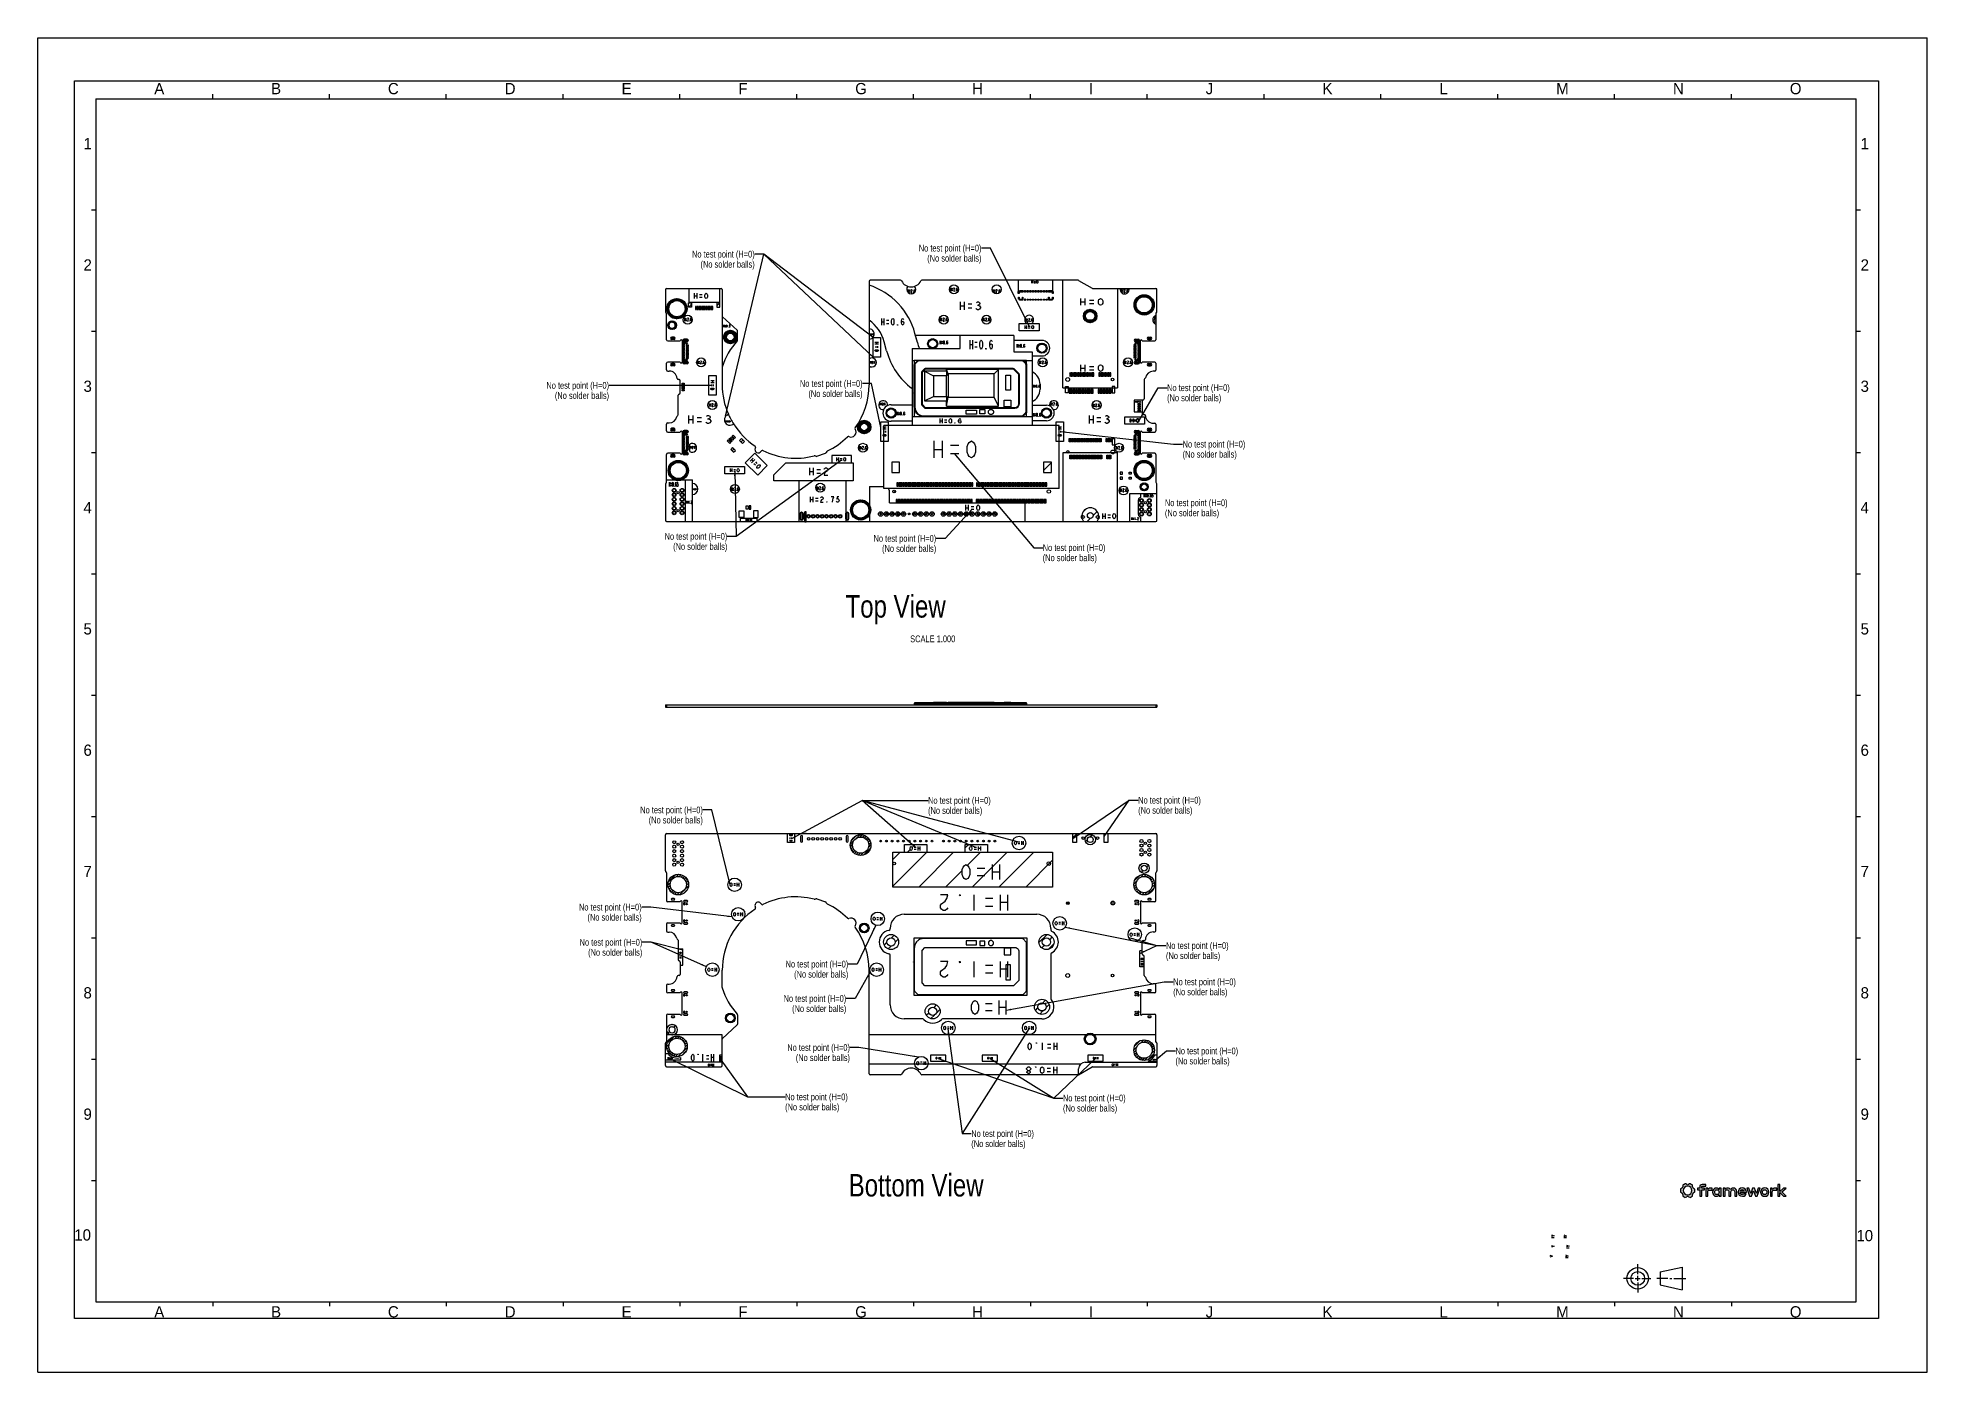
# Model space of a CAD drawing. Header units: millimetres. Extents: x 0 to 841, y 0 to 594.
import ezdxf

# ---------------------------------------------------------------- set-up
doc = ezdxf.new("R2010")
doc.units = ezdxf.units.MM
doc.header["$LTSCALE"] = 46.255
doc.layers.get('0').update_dxf_attribs({"linetype": 'CONTINUOUS'})
for name, color, linetype in [('14', 7, 'CONTINUOUS'), ('16', 7, 'CONTINUOUS'), ('18', 7, 'CONTINUOUS'), ('20', 7, 'CONTINUOUS'), ('22', 7, 'CONTINUOUS'), ('34', 7, 'CONTINUOUS'), ('ASSEM_MEM', 7, 'CONTINUOUS'), ('DETAIL', 7, 'CONTINUOUS'), ('INTFCLR_249217', 7, 'CONTINUOUS'), ('INTFCLR_285566', 7, 'CONTINUOUS'), ('INTFCLR_292393', 7, 'CONTINUOUS'), ('INTFCLR_304526', 7, 'CONTINUOUS'), ('INTFCLR_95710', 7, 'CONTINUOUS'), ('INTFCLR_95991', 7, 'CONTINUOUS')]:
    doc.layers.add(name, color=color, linetype=linetype)
doc.styles.get("Standard").update_dxf_attribs({"font": 'txt', "width": 0.8})
doc.styles.add('TEXTSTYLE_2', font='txt')
doc.dimstyles.get("Standard").update_dxf_attribs({"dimtxt": 3, "dimasz": 2.1, "dimexe": 2, "dimexo": 1, "dimtad": 1, "dimzin": 0, "dimdsep": 46, "dimtxsty": 'STANDARD', "dimblk": '_FILLED', "dimblk1": '_FILLED', "dimblk2": '_FILLED', "dimcen": 0.09, "dimazin": 0, "dimtol": 1, "dimtp": 0.01, "dimtm": 0.01, "dimtfac": 1, "dimtofl": 0, "dimtmove": 0, "dimatfit": 3, "dimldrblk": '_FILLED', "dimfxl": 1, "dimtolj": 1, "dimtzin": 0, "dimarcsym": 0})

msp = doc.modelspace()

# ---------------------------------------------------------------- texts
at = {"color": 2, "linetype": 'CONTINUOUS', "char_height": 5, "attachment_point": 1, "line_spacing_factor": 0.9, "style": 'TEXTSTYLE_2'}
for s, insert, width in [('A', (51.84, 573.88), 5), ('B', (103.84, 573.88), 5), ('C', (155.84, 573.88), 5), ('D', (207.84, 573.88), 5), ('E', (259.84, 573.88), 5), ('F', (311.84, 573.88), 5), ('G', (363.84, 573.88), 5), ('H', (415.84, 573.88), 5), ('I', (467.84, 573.88), 5), ('J', (519.84, 573.88), 5), ('K', (571.84, 573.88), 5), ('L', (623.84, 573.88), 5), ('M', (675.84, 573.88), 5), ('N', (727.84, 573.88), 5), ('O', (779.84, 573.88), 5), ('1', (20.34, 549.38), 5), ('1', (811.34, 549.38), 5), ('2', (20.34, 495.38), 5), ('2', (811.34, 495.38), 5), ('3', (20.34, 441.38), 5), ('3', (811.34, 441.38), 5), ('4', (20.34, 387.38), 5), ('4', (811.34, 387.38), 5), ('5', (20.34, 333.38), 5), ('5', (811.34, 333.38), 5), ('6', (20.34, 279.38), 5), ('6', (811.34, 279.38), 5), ('7', (20.34, 225.38), 5), ('7', (811.34, 225.38), 5), ('8', (20.34, 171.38), 5), ('8', (811.34, 171.38), 5), ('9', (20.34, 117.38), 5), ('9', (811.34, 117.38), 5), ('10', (16.25, 63.62), 10), ('10', (809.48, 63.3), 10), ('A', (51.84, 29.38), 5), ('B', (103.84, 29.38), 5), ('C', (155.84, 29.38), 5), ('D', (207.84, 29.38), 5), ('E', (259.84, 29.38), 5), ('F', (311.84, 29.38), 5), ('G', (363.84, 29.38), 5), ('H', (415.84, 29.38), 5), ('I', (467.84, 29.38), 5), ('J', (519.84, 29.38), 5), ('K', (571.84, 29.38), 5), ('L', (623.84, 29.38), 5), ('M', (675.84, 29.38), 5), ('N', (727.84, 29.38), 5), ('O', (779.84, 29.38), 5)]:
    msp.add_mtext(s, dxfattribs=dict(at, insert=insert, width=width))
at = {"layer": 'DETAIL', "color": 7, "linetype": 'CONTINUOUS', "true_color": 0xe62e2e, "char_height": 3, "width": 45.6, "attachment_point": 3, "line_spacing_factor": 0.9}
for insert in [(319.11, 499.18), (306.92, 373.57), (268.8, 208.52), (359.87, 167.86), (361.51, 146.02)]:
    msp.add_mtext('No test point (H=0)\\P(No solder balls)', dxfattribs=dict(at, insert=insert))
at = {"layer": 'DETAIL', "color": 2, "linetype": 'CONTINUOUS', "line_spacing_factor": 0.9}
for s, insert, char_height, width, attachment_point in [('No test point (H=0)\\P(No solder balls)', (420.03, 501.87), 3, 45.6, 3), ('No test point (H=0)\\P(No solder balls)', (254.28, 440.76), 3, 45.6, 3), ('No test point (H=0)\\P(No solder balls)', (367.13, 441.6), 3, 45.6, 3), ('No test point (H=0)\\P(No solder balls)', (502.65, 439.72), 3, 45.6, 1), ('No test point (H=0)\\P(No solder balls)', (509.58, 414.61), 3, 45.6, 1), ('No test point (H=0)\\P(No solder balls)', (501.69, 388.51), 3, 45.6, 1), ('No test point (H=0)\\P(No solder balls)', (399.91, 372.66), 3, 45.6, 3), ('No test point (H=0)\\P(No solder balls)', (447.3, 368.53), 3, 45.6, 1), ('Top View', (359.53, 345.9), 10, 64, 1), ('SCALE 1.000', (408.39, 327.95), 3, 26.4, 3), ('No test point (H=0)\\P(No solder balls)', (396.26, 256.03), 3, 45.6, 1), ('No test point (H=0)\\P(No solder balls)', (489.8, 256.12), 3, 45.6, 1), ('No test point (H=0)\\P(No solder balls)', (296.05, 251.78), 3, 45.6, 3), ('No test point (H=0)\\P(No solder balls)', (269.08, 192.88), 3, 45.6, 3), ('No test point (H=0)\\P(No solder balls)', (502.16, 191.41), 3, 45.6, 1), ('No test point (H=0)\\P(No solder balls)', (360.77, 183.16), 3, 45.6, 3), ('No test point (H=0)\\P(No solder balls)', (505.39, 175.26), 3, 45.6, 1), ('No test point (H=0)\\P(No solder balls)', (506.39, 144.51), 3, 45.6, 1), ('No test point (H=0)\\P(No solder balls)', (332.64, 124.05), 3, 45.6, 1), ('No test point (H=0)\\P(No solder balls)', (456.32, 123.55), 3, 45.6, 1), ('No test point (H=0)\\P(No solder balls)', (415.51, 107.72), 3, 45.6, 1), ('Bottom View', (360.93, 88.23), 10, 88, 1)]:
    msp.add_mtext(s, dxfattribs=dict(at, insert=insert, char_height=char_height, width=width, attachment_point=attachment_point))

# ---------------------------------------------------------------- blocks, each defined once
blk = doc.blocks.new('SYM301_BL0', base_point=(680.55, 51.63))
at = {"color": 2, "linetype": 'CONTINUOUS'}
for p, q in [((679.93, 52.2), (681.17, 51.73)), ((681.15, 51.73), (679.93, 51.42)), ((679.93, 51.05), (681.12, 51.05))]:
    blk.add_line(p, q, dxfattribs=at)
blk = doc.blocks.new('SYM301_BL1', base_point=(681.04, 56.01))
at = {"color": 2, "linetype": 'CONTINUOUS'}
for p, q in [((680.42, 56.59), (681.66, 56.12)), ((681.63, 56.12), (680.42, 55.81)), ((680.42, 55.44), (681.61, 55.44))]:
    blk.add_line(p, q, dxfattribs=at)
blk = doc.blocks.new('SYM301_BL2', base_point=(679.89, 60.52))
at = {"color": 2, "linetype": 'CONTINUOUS'}
for p, q in [((679.27, 61.1), (680.51, 60.63)), ((680.49, 60.63), (679.27, 60.32)), ((679.27, 59.95), (680.46, 59.95))]:
    blk.add_line(p, q, dxfattribs=at)
blk = doc.blocks.new('SYM301_BL3', base_point=(674.39, 60.6))
at = {"color": 2, "linetype": 'CONTINUOUS'}
for p, q in [((673.77, 61.17), (675.01, 60.71)), ((674.99, 60.71), (673.77, 60.4)), ((673.77, 60.03), (674.96, 60.03))]:
    blk.add_line(p, q, dxfattribs=at)
blk = doc.blocks.new('SYM001_BL4', base_point=(674.36, 56.08))
at = {"color": 2, "linetype": 'CONTINUOUS'}
for p, q in [((674.98, 56.16), (673.74, 55.69)), ((673.76, 56.47), (674.98, 56.16))]:
    blk.add_line(p, q, dxfattribs=at)
blk = doc.blocks.new('SYM001_BL5', base_point=(673.63, 51.64))
at = {"color": 2, "linetype": 'CONTINUOUS'}
for p, q in [((674.25, 51.71), (673.01, 51.25)), ((673.03, 52.03), (674.25, 51.71))]:
    blk.add_line(p, q, dxfattribs=at)
blk = doc.blocks.new('_FILLED')
at = {"color": 0, "linetype": 'BYBLOCK'}
blk.add_solid([(0, 0), (-1, 0.17), (-1, -0.17)], dxfattribs=at)

# ---------------------------------------------------------------- hatches: boundary and pattern name
at = {"linetype": 'CONTINUOUS'}
h = msp.add_hatch(color=2, dxfattribs=at)
h.paths.add_polyline_path([(762.75, 78.36), (763.64, 80.81), (764.54, 78.36), (765.33, 78.36), (766.62, 81.91), (765.76, 81.91), (764.95, 79.56), (764.09, 81.93), (763.3, 81.93), (762.44, 79.54), (761.62, 81.91), (760.66, 81.91), (761.97, 78.36)])
edge = h.paths.add_edge_path()
edge.add_line((740.61, 78.39), (740.61, 81.16))
edge.add_line((740.61, 81.16), (741.87, 81.16))
edge.add_line((741.87, 81.16), (741.87, 81.91))
edge.add_line((741.87, 81.91), (740.61, 81.91))
edge.add_line((740.61, 81.91), (740.61, 82.25))
edge.add_spline(control_points=[(740.61, 82.25), (740.61, 82.6), (740.78, 82.8), (741.17, 82.8)], knot_values=[0, 0, 0, 0, 1, 1, 1, 1], degree=3, periodic=0)
edge.add_line((741.17, 82.8), (742.42, 82.8))
edge.add_line((742.42, 82.8), (742.42, 83.51))
edge.add_line((742.42, 83.51), (740.9, 83.51))
edge.add_spline(control_points=[(740.9, 83.51), (740.1, 83.51), (739.72, 83.1), (739.72, 82.42)], knot_values=[0, 0, 0, 0, 1, 1, 1, 1], degree=3, periodic=0)
edge.add_line((739.72, 82.42), (739.72, 81.91))
edge.add_line((739.72, 81.91), (738.76, 81.91))
edge.add_line((738.76, 81.91), (738.76, 81.16))
edge.add_line((738.76, 81.16), (739.72, 81.16))
edge.add_line((739.72, 81.16), (739.72, 78.39))
edge.add_line((739.72, 78.39), (740.61, 78.39))
edge = h.paths.add_edge_path()
edge.add_line((743.28, 78.39), (743.28, 80.24))
edge.add_spline(control_points=[(743.28, 80.24), (743.28, 80.79), (743.55, 81.04), (744.3, 81.04)], knot_values=[0, 0, 0, 0, 1, 1, 1, 1], degree=3, periodic=0)
edge.add_line((744.3, 81.04), (745.24, 81.04))
edge.add_line((745.24, 81.04), (745.24, 81.93))
edge.add_line((745.24, 81.93), (744.42, 81.93))
edge.add_spline(control_points=[(744.42, 81.93), (743.64, 81.93), (743.37, 81.52), (743.28, 81.32)], knot_values=[0, 0, 0, 0, 1, 1, 1, 1], degree=3, periodic=0)
edge.add_line((743.28, 81.32), (743.28, 81.91))
edge.add_line((743.28, 81.91), (742.4, 81.91))
edge.add_line((742.4, 81.91), (742.4, 78.39))
edge.add_line((742.4, 78.39), (743.28, 78.39))
edge = h.paths.add_edge_path()
edge.add_line((749.23, 78.39), (749.23, 81.91))
edge.add_line((749.23, 81.91), (748.34, 81.91))
edge.add_line((748.34, 81.91), (748.34, 81.38))
edge.add_spline(control_points=[(748.34, 81.38), (748.26, 81.52), (747.91, 81.98), (747.16, 81.98)], knot_values=[0, 0, 0, 0, 1, 1, 1, 1], degree=3, periodic=0)
edge.add_spline(control_points=[(747.16, 81.98), (746.25, 81.98), (745.5, 81.29), (745.5, 80.15)], knot_values=[0, 0, 0, 0, 1, 1, 1, 1], degree=3, periodic=0)
edge.add_spline(control_points=[(745.5, 80.15), (745.5, 78.99), (746.25, 78.31), (747.15, 78.31)], knot_values=[0, 0, 0, 0, 1, 1, 1, 1], degree=3, periodic=0)
edge.add_spline(control_points=[(747.15, 78.31), (747.93, 78.31), (748.27, 78.8), (748.34, 78.94)], knot_values=[0, 0, 0, 0, 1, 1, 1, 1], degree=3, periodic=0)
edge.add_line((748.34, 78.94), (748.34, 78.39))
edge.add_line((748.34, 78.39), (749.23, 78.39))
edge = h.paths.add_edge_path()
edge.add_line((751.02, 78.39), (751.02, 80.27))
edge.add_spline(control_points=[(751.02, 80.27), (751.02, 80.81), (751.36, 81.19), (751.88, 81.19)], knot_values=[0, 0, 0, 0, 1, 1, 1, 1], degree=3, periodic=0)
edge.add_spline(control_points=[(751.88, 81.19), (752.4, 81.19), (752.72, 80.82), (752.72, 80.27)], knot_values=[0, 0, 0, 0, 1, 1, 1, 1], degree=3, periodic=0)
edge.add_line((752.72, 80.27), (752.72, 78.39))
edge.add_line((752.72, 78.39), (753.61, 78.39))
edge.add_line((753.61, 78.39), (753.61, 80.27))
edge.add_spline(control_points=[(753.61, 80.27), (753.61, 80.81), (753.95, 81.19), (754.48, 81.19)], knot_values=[0, 0, 0, 0, 1, 1, 1, 1], degree=3, periodic=0)
edge.add_spline(control_points=[(754.48, 81.19), (754.99, 81.19), (755.31, 80.82), (755.31, 80.27)], knot_values=[0, 0, 0, 0, 1, 1, 1, 1], degree=3, periodic=0)
edge.add_line((755.31, 80.27), (755.31, 78.39))
edge.add_line((755.31, 78.39), (756.2, 78.39))
edge.add_line((756.2, 78.39), (756.2, 80.44))
edge.add_spline(control_points=[(756.2, 80.44), (756.2, 81.34), (755.63, 81.98), (754.74, 81.98)], knot_values=[0, 0, 0, 0, 1, 1, 1, 1], degree=3, periodic=0)
edge.add_spline(control_points=[(754.74, 81.98), (754, 81.98), (753.61, 81.52), (753.45, 81.2)], knot_values=[0, 0, 0, 0, 1, 1, 1, 1], degree=3, periodic=0)
edge.add_spline(control_points=[(753.45, 81.2), (753.23, 81.68), (752.77, 81.98), (752.17, 81.98)], knot_values=[0, 0, 0, 0, 1, 1, 1, 1], degree=3, periodic=0)
edge.add_spline(control_points=[(752.17, 81.98), (751.54, 81.98), (751.15, 81.57), (751.02, 81.32)], knot_values=[0, 0, 0, 0, 1, 1, 1, 1], degree=3, periodic=0)
edge.add_line((751.02, 81.32), (751.02, 81.91))
edge.add_line((751.02, 81.91), (750.13, 81.91))
edge.add_line((750.13, 81.91), (750.13, 78.39))
edge.add_line((750.13, 78.39), (751.02, 78.39))
edge = h.paths.add_edge_path()
edge.add_line((772.06, 78.39), (772.06, 80.24))
edge.add_spline(control_points=[(772.06, 80.24), (772.06, 80.79), (772.33, 81.04), (773.08, 81.04)], knot_values=[0, 0, 0, 0, 1, 1, 1, 1], degree=3, periodic=0)
edge.add_line((773.08, 81.04), (774.02, 81.04))
edge.add_line((774.02, 81.04), (774.02, 81.93))
edge.add_line((774.02, 81.93), (773.2, 81.93))
edge.add_spline(control_points=[(773.2, 81.93), (772.42, 81.93), (772.15, 81.52), (772.06, 81.32)], knot_values=[0, 0, 0, 0, 1, 1, 1, 1], degree=3, periodic=0)
edge.add_line((772.06, 81.32), (772.06, 81.91))
edge.add_line((772.06, 81.91), (771.18, 81.91))
edge.add_line((771.18, 81.91), (771.18, 78.39))
edge.add_line((771.18, 78.39), (772.06, 78.39))
h.paths.add_polyline_path([(775.42, 78.39), (775.42, 79.99), (777.1, 78.39), (778.29, 78.39), (776.32, 80.27), (778.19, 81.91), (777.03, 81.91), (775.42, 80.47), (775.42, 83.51), (774.54, 83.51), (774.54, 78.39)])
edge = h.paths.add_edge_path()
edge.add_spline(control_points=[(759.59, 79.42), (759.52, 79.32), (759.29, 79.04), (758.73, 79.04)], knot_values=[0, 0, 0, 0, 1, 1, 1, 1], degree=3, periodic=0)
edge.add_spline(control_points=[(758.73, 79.04), (758.15, 79.04), (757.75, 79.45), (757.71, 80)], knot_values=[0, 0, 0, 0, 1, 1, 1, 1], degree=3, periodic=0)
edge.add_line((757.71, 80), (760.5, 80))
edge.add_line((760.5, 80), (760.5, 80.1))
edge.add_spline(control_points=[(760.5, 80.1), (760.5, 81.25), (759.75, 82), (758.66, 82)], knot_values=[0, 0, 0, 0, 1, 1, 1, 1], degree=3, periodic=0)
edge.add_spline(control_points=[(758.66, 82), (757.58, 82), (756.82, 81.24), (756.82, 80.15)], knot_values=[0, 0, 0, 0, 1, 1, 1, 1], degree=3, periodic=0)
edge.add_spline(control_points=[(756.82, 80.15), (756.82, 79.09), (757.58, 78.3), (758.73, 78.3)], knot_values=[0, 0, 0, 0, 1, 1, 1, 1], degree=3, periodic=0)
edge.add_spline(control_points=[(758.73, 78.3), (759.93, 78.3), (760.41, 79.06), (760.46, 79.42)], knot_values=[0, 0, 0, 0, 1, 1, 1, 1], degree=3, periodic=0)
edge.add_line((760.46, 79.42), (759.59, 79.42))
edge = h.paths.add_edge_path()
edge.add_spline(control_points=[(757.74, 80.61), (757.85, 81.04), (758.18, 81.31), (758.66, 81.31)], knot_values=[0, 0, 0, 0, 1, 1, 1, 1], degree=3, periodic=0)
edge.add_spline(control_points=[(758.66, 81.31), (759.11, 81.31), (759.45, 81.06), (759.57, 80.61)], knot_values=[0, 0, 0, 0, 1, 1, 1, 1], degree=3, periodic=0)
edge.add_line((759.57, 80.61), (757.74, 80.61))
edge = h.paths.add_edge_path()
edge.add_spline(control_points=[(733.53, 83.82), (733.44, 83.88), (733.32, 83.89), (733.21, 83.85)], knot_values=[0, 0, 0, 0, 1, 1, 1, 1], degree=3, periodic=0)
edge.add_arc((734.37, 80.86), 3.2, 111.07378, 129.03995)
edge.add_spline(control_points=[(732.35, 83.35), (732.26, 83.28), (732.21, 83.17), (732.21, 83.06)], knot_values=[0, 0, 0, 0, 1, 1, 1, 1], degree=3, periodic=0)
edge.add_line((732.21, 83.06), (732.21, 82.51))
edge.add_arc((731.49, 82.51), 0.719, 299.96945, 360.00761, ccw=False)
edge.add_line((731.85, 81.89), (731.38, 81.61))
edge.add_spline(control_points=[(731.38, 81.61), (731.28, 81.55), (731.21, 81.46), (731.19, 81.35)], knot_values=[0, 0, 0, 0, 1, 1, 1, 1], degree=3, periodic=0)
edge.add_arc((734.38, 80.85), 3.22, 171.09821, 180.0254)
edge.add_arc((734.37, 80.84), 3.22, 179.9708, 188.91055)
edge.add_spline(control_points=[(731.19, 80.35), (731.21, 80.24), (731.28, 80.14), (731.38, 80.08)], knot_values=[0, 0, 0, 0, 1, 1, 1, 1], degree=3, periodic=0)
edge.add_line((731.38, 80.08), (731.85, 79.81))
edge.add_arc((731.49, 79.18), 0.72, 360.00654, 419.99405, ccw=False)
edge.add_line((732.21, 79.18), (732.21, 78.63))
edge.add_arc((732.58, 78.64), 0.37, 180.06249, 231.26673)
edge.add_arc((734.37, 80.83), 3.2, 230.96009, 248.92626)
edge.add_spline(control_points=[(733.21, 77.85), (733.32, 77.81), (733.44, 77.81), (733.53, 77.87)], knot_values=[0, 0, 0, 0, 1, 1, 1, 1], degree=3, periodic=0)
edge.add_line((733.53, 77.87), (734.01, 78.14))
edge.add_arc((734.37, 77.52), 0.72, 420.00755, 479.99245, ccw=False)
edge.add_line((734.73, 78.14), (735.21, 77.87))
edge.add_spline(control_points=[(735.21, 77.87), (735.3, 77.81), (735.42, 77.81), (735.53, 77.85)], knot_values=[0, 0, 0, 0, 1, 1, 1, 1], degree=3, periodic=0)
edge.add_arc((734.37, 80.84), 3.21, 291.07991, 309.01759)
edge.add_arc((736.16, 78.64), 0.371, 308.83386, 359.92757)
edge.add_line((736.53, 78.63), (736.53, 79.18))
edge.add_arc((737.25, 79.18), 0.72, 480.00594, 539.99346, ccw=False)
edge.add_line((736.89, 79.81), (737.37, 80.08))
edge.add_spline(control_points=[(737.37, 80.08), (737.46, 80.14), (737.53, 80.24), (737.55, 80.35)], knot_values=[0, 0, 0, 0, 1, 1, 1, 1], degree=3, periodic=0)
edge.add_arc((734.37, 80.85), 3.22, 351.05714, 359.99751)
edge.add_arc((734.36, 80.85), 3.22, 0.00629, 8.93405)
edge.add_arc((737.18, 81.29), 0.371, 8.73669, 59.92766)
edge.add_line((737.37, 81.61), (736.89, 81.89))
edge.add_arc((737.25, 82.51), 0.719, 539.99239, 600.03056, ccw=False)
edge.add_line((736.53, 82.51), (736.53, 83.06))
edge.add_spline(control_points=[(736.53, 83.06), (736.53, 83.17), (736.48, 83.28), (736.39, 83.35)], knot_values=[0, 0, 0, 0, 1, 1, 1, 1], degree=3, periodic=0)
edge.add_arc((734.37, 80.85), 3.21, 50.98238, 68.92006)
edge.add_spline(control_points=[(735.53, 83.85), (735.42, 83.89), (735.3, 83.88), (735.21, 83.82)], knot_values=[0, 0, 0, 0, 1, 1, 1, 1], degree=3, periodic=0)
edge.add_line((735.21, 83.82), (734.73, 83.55))
edge.add_arc((734.37, 84.17), 0.719, 599.94499, 660.05501, ccw=False)
edge.add_line((734.01, 83.55), (733.53, 83.82))
edge = h.paths.add_edge_path()
edge.add_arc((734.37, 80.85), 1.93, -89.99301, 0.00136)
edge.add_arc((734.37, 80.85), 1.93, -0.00136, 89.99301)
edge.add_arc((734.37, 80.85), 1.93, 90.00576, 179.99424)
edge.add_arc((734.37, 80.85), 1.93, 180.00576, 269.99424)
edge = h.paths.add_edge_path()
edge.add_spline(control_points=[(746.4, 80.15), (746.4, 80.75), (746.79, 81.2), (747.39, 81.2)], knot_values=[0, 0, 0, 0, 1, 1, 1, 1], degree=3, periodic=0)
edge.add_spline(control_points=[(747.39, 81.2), (747.97, 81.2), (748.35, 80.75), (748.35, 80.15)], knot_values=[0, 0, 0, 0, 1, 1, 1, 1], degree=3, periodic=0)
edge.add_spline(control_points=[(748.35, 80.15), (748.35, 79.55), (747.97, 79.09), (747.39, 79.09)], knot_values=[0, 0, 0, 0, 1, 1, 1, 1], degree=3, periodic=0)
edge.add_spline(control_points=[(747.39, 79.09), (746.79, 79.09), (746.4, 79.55), (746.4, 80.15)], knot_values=[0, 0, 0, 0, 1, 1, 1, 1], degree=3, periodic=0)
edge = h.paths.add_edge_path()
edge.add_spline(control_points=[(767.67, 80.15), (767.67, 80.74), (768.07, 81.2), (768.67, 81.2)], knot_values=[0, 0, 0, 0, 1, 1, 1, 1], degree=3, periodic=0)
edge.add_spline(control_points=[(768.67, 81.2), (769.26, 81.2), (769.66, 80.75), (769.66, 80.15)], knot_values=[0, 0, 0, 0, 1, 1, 1, 1], degree=3, periodic=0)
edge.add_spline(control_points=[(769.66, 80.15), (769.66, 79.55), (769.26, 79.09), (768.67, 79.09)], knot_values=[0, 0, 0, 0, 1, 1, 1, 1], degree=3, periodic=0)
edge.add_spline(control_points=[(768.67, 79.09), (768.07, 79.09), (767.67, 79.56), (767.67, 80.15)], knot_values=[0, 0, 0, 0, 1, 1, 1, 1], degree=3, periodic=0)
edge = h.paths.add_edge_path()
edge.add_spline(control_points=[(766.77, 80.15), (766.77, 79.08), (767.59, 78.3), (768.67, 78.3)], knot_values=[0, 0, 0, 0, 1, 1, 1, 1], degree=3, periodic=0)
edge.add_spline(control_points=[(768.67, 78.3), (769.74, 78.3), (770.56, 79.08), (770.56, 80.15)], knot_values=[0, 0, 0, 0, 1, 1, 1, 1], degree=3, periodic=0)
edge.add_spline(control_points=[(770.56, 80.15), (770.56, 81.22), (769.74, 82), (768.67, 82)], knot_values=[0, 0, 0, 0, 1, 1, 1, 1], degree=3, periodic=0)
edge.add_spline(control_points=[(768.67, 82), (767.59, 82), (766.77, 81.22), (766.77, 80.15)], knot_values=[0, 0, 0, 0, 1, 1, 1, 1], degree=3, periodic=0)

# ---------------------------------------------------------------- linework, layer by layer
at = {"color": 4, "linetype": 'CONTINUOUS'}
for p, q in [((0, 0), (0, 594)), ((0, 594), (841, 594)), ((841, 0), (841, 594)), ((16.34, 23.88), (16.34, 574.88)), ((16.34, 574.88), (819.34, 574.88)), ((819.34, 574.88), (819.34, 23.88)), ((25.84, 566.88), (25.84, 31.38)), ((25.84, 566.88), (809.34, 566.88)), ((77.84, 566.88), (77.84, 568.88)), ((129.84, 566.88), (129.84, 568.88)), ((181.84, 566.88), (181.84, 568.88)), ((233.84, 566.88), (233.84, 568.88)), ((285.84, 566.88), (285.84, 568.88)), ((337.84, 566.88), (337.84, 568.88)), ((389.84, 566.88), (389.84, 568.88)), ((441.84, 566.88), (441.84, 568.88)), ((493.84, 566.88), (493.84, 568.88)), ((545.84, 566.88), (545.84, 568.88)), ((597.84, 566.88), (597.84, 568.88)), ((649.84, 566.88), (649.84, 568.88)), ((701.84, 566.88), (701.84, 568.88)), ((753.84, 566.88), (753.84, 568.88)), ((809.34, 31.38), (809.34, 566.88)), ((23.84, 517.38), (25.84, 517.38)), ((809.34, 517.38), (811.34, 517.38)), ((23.84, 463.38), (25.84, 463.38)), ((809.34, 463.38), (811.34, 463.38)), ((23.84, 409.38), (25.84, 409.38)), ((809.34, 409.38), (811.34, 409.38)), ((23.84, 355.38), (25.84, 355.38)), ((809.34, 355.38), (811.34, 355.38)), ((23.84, 301.38), (25.84, 301.38)), ((809.34, 301.38), (811.34, 301.38)), ((23.84, 247.38), (25.84, 247.38)), ((809.34, 247.38), (811.34, 247.38)), ((23.84, 193.38), (25.84, 193.38)), ((809.34, 193.38), (811.34, 193.38)), ((23.84, 139.38), (25.84, 139.38)), ((809.34, 139.38), (811.34, 139.38)), ((23.84, 85.38), (25.84, 85.38)), ((809.34, 85.38), (811.34, 85.38)), ((25.84, 31.38), (809.34, 31.38)), ((77.84, 31.38), (77.84, 29.38)), ((129.84, 31.38), (129.84, 29.38)), ((181.84, 31.38), (181.84, 29.38)), ((233.84, 31.38), (233.84, 29.38)), ((285.84, 31.38), (285.84, 29.38)), ((337.84, 31.38), (337.84, 29.38)), ((389.84, 31.38), (389.84, 29.38)), ((441.84, 31.38), (441.84, 29.38)), ((493.84, 31.38), (493.84, 29.38)), ((649.84, 31.38), (649.84, 29.38)), ((701.84, 31.38), (701.84, 29.38)), ((753.84, 31.38), (753.84, 29.38)), ((819.34, 23.88), (16.34, 23.88)), ((0, 0), (841, 0))]:
    msp.add_line(p, q, dxfattribs=at)
at = {"color": 7, "linetype": 'CONTINUOUS'}
for p, q in [((731.85, 81.89), (731.38, 81.61)), ((731.38, 80.08), (731.85, 79.81)), ((732.21, 83.06), (732.21, 82.51)), ((732.21, 79.18), (732.21, 78.63)), ((734.01, 83.55), (733.53, 83.82)), ((733.53, 77.87), (734.01, 78.14)), ((735.21, 83.82), (734.73, 83.55)), ((734.73, 78.14), (735.21, 77.87)), ((736.53, 82.51), (736.53, 83.06)), ((736.53, 78.63), (736.53, 79.18)), ((737.37, 81.61), (736.89, 81.89)), ((736.89, 79.81), (737.37, 80.08)), ((739.72, 81.91), (738.76, 81.91)), ((738.76, 81.91), (738.76, 81.16)), ((738.76, 81.16), (739.72, 81.16)), ((739.72, 82.42), (739.72, 81.91)), ((739.72, 81.16), (739.72, 78.39)), ((739.72, 78.39), (740.61, 78.39)), ((740.61, 81.91), (740.61, 82.25)), ((741.87, 81.91), (740.61, 81.91)), ((740.61, 81.16), (741.87, 81.16)), ((740.61, 78.39), (740.61, 81.16)), ((742.42, 83.51), (740.9, 83.51)), ((741.17, 82.8), (742.42, 82.8)), ((741.87, 81.16), (741.87, 81.91)), ((743.28, 81.91), (742.4, 81.91)), ((742.4, 81.91), (742.4, 78.39)), ((742.4, 78.39), (743.28, 78.39)), ((742.42, 82.8), (742.42, 83.51)), ((743.28, 81.32), (743.28, 81.91)), ((743.28, 78.39), (743.28, 80.24)), ((744.3, 81.04), (745.24, 81.04)), ((745.24, 81.93), (744.42, 81.93)), ((745.24, 81.04), (745.24, 81.93)), ((749.23, 81.91), (748.34, 81.91)), ((748.34, 81.91), (748.34, 81.38)), ((748.34, 78.94), (748.34, 78.39)), ((748.34, 78.39), (749.23, 78.39)), ((749.23, 78.39), (749.23, 81.91)), ((751.02, 81.91), (750.13, 81.91)), ((750.13, 81.91), (750.13, 78.39)), ((750.13, 78.39), (751.02, 78.39)), ((751.02, 81.32), (751.02, 81.91)), ((751.02, 78.39), (751.02, 80.27)), ((752.72, 80.27), (752.72, 78.39)), ((752.72, 78.39), (753.61, 78.39)), ((753.61, 78.39), (753.61, 80.27)), ((755.31, 80.27), (755.31, 78.39)), ((755.31, 78.39), (756.2, 78.39)), ((756.2, 78.39), (756.2, 80.44)), ((757.71, 80), (760.5, 80)), ((759.57, 80.61), (757.74, 80.61)), ((760.46, 79.42), (759.59, 79.42)), ((760.5, 80), (760.5, 80.1)), ((761.62, 81.91), (760.66, 81.91)), ((760.66, 81.91), (761.97, 78.36)), ((762.44, 79.54), (761.62, 81.91)), ((761.97, 78.36), (762.75, 78.36)), ((763.3, 81.93), (762.44, 79.54)), ((762.75, 78.36), (763.64, 80.81)), ((764.09, 81.93), (763.3, 81.93)), ((763.64, 80.81), (764.54, 78.36)), ((764.95, 79.56), (764.09, 81.93)), ((764.54, 78.36), (765.33, 78.36)), ((765.76, 81.91), (764.95, 79.56)), ((765.33, 78.36), (766.62, 81.91)), ((766.62, 81.91), (765.76, 81.91)), ((772.06, 81.91), (771.18, 81.91)), ((771.18, 81.91), (771.18, 78.39)), ((771.18, 78.39), (772.06, 78.39)), ((772.06, 81.32), (772.06, 81.91)), ((772.06, 78.39), (772.06, 80.24)), ((773.08, 81.04), (774.02, 81.04)), ((774.02, 81.93), (773.2, 81.93)), ((774.02, 81.04), (774.02, 81.93)), ((775.42, 83.51), (774.54, 83.51)), ((774.54, 83.51), (774.54, 78.39)), ((774.54, 78.39), (775.42, 78.39)), ((775.42, 80.47), (775.42, 83.51)), ((777.03, 81.91), (775.42, 80.47)), ((775.42, 79.99), (777.1, 78.39)), ((775.42, 78.39), (775.42, 79.99)), ((776.32, 80.27), (778.19, 81.91)), ((778.29, 78.39), (776.32, 80.27)), ((778.19, 81.91), (777.03, 81.91)), ((777.1, 78.39), (778.29, 78.39)), ((712.14, 43.64), (712.14, 48.04)), ((712.14, 40.69), (712.14, 42.83)), ((722.12, 44.63), (732, 46.78)), ((722.12, 44.63), (722.12, 38.9)), ((732, 46.78), (732, 36.74)), ((710.26, 41.76), (705.86, 41.76)), ((711.07, 41.76), (713.21, 41.76)), ((712.14, 39.88), (712.14, 35.48)), ((714.03, 41.76), (717.93, 41.76)), ((725.58, 41.76), (720.62, 41.76)), ((722.12, 38.9), (732, 36.74)), ((726.38, 41.76), (727.4, 41.76)), ((728.2, 41.76), (733.5, 41.76))]:
    msp.add_line(p, q, dxfattribs=at)
for radius in [4.78, 3.06]:
    msp.add_circle((712.14, 41.76), radius, dxfattribs=at)
for centre, radius, start, end in [((734.38, 80.85), 3.22, 171.09821, 180.0254), ((734.37, 80.84), 3.22, 179.9708, 188.91055), ((731.49, 82.51), 0.719, 299.96945, 0.00761), ((731.49, 79.18), 0.72, 0.00654, 59.99405), ((732.58, 78.64), 0.37, 180.06249, 231.26673), ((734.37, 80.86), 3.2, 111.07378, 129.03995), ((734.37, 80.83), 3.2, 230.96009, 248.92626), ((734.37, 80.85), 1.93, 90.00576, 179.99424), ((734.37, 80.85), 1.93, 180.00576, 269.99424), ((734.37, 84.17), 0.719, 239.94499, 300.05501), ((734.37, 77.52), 0.72, 60.00755, 119.99245), ((734.37, 80.85), 1.93, 359.99864, 89.99301), ((734.37, 80.85), 1.93, 270.00699, 0.00136), ((734.37, 80.85), 3.21, 50.98238, 68.92006), ((734.37, 80.84), 3.21, 291.07991, 309.01759), ((736.16, 78.64), 0.371, 308.83386, 359.92757), ((737.25, 82.51), 0.719, 179.99239, 240.03056), ((737.25, 79.18), 0.72, 120.00594, 179.99346), ((737.18, 81.29), 0.371, 8.73669, 59.92766), ((734.36, 80.85), 3.22, 0.00629, 8.93405), ((734.37, 80.85), 3.22, 351.05714, 359.99751)]:
    msp.add_arc(centre, radius, start, end, dxfattribs=at)
for points in [[(731.38, 81.61), (731.28, 81.55), (731.21, 81.46), (731.19, 81.35)], [(731.19, 80.35), (731.21, 80.24), (731.28, 80.14), (731.38, 80.08)], [(732.35, 83.35), (732.26, 83.28), (732.21, 83.17), (732.21, 83.06)], [(733.53, 83.82), (733.44, 83.88), (733.32, 83.89), (733.21, 83.85)], [(733.21, 77.85), (733.32, 77.81), (733.44, 77.81), (733.53, 77.87)], [(735.53, 83.85), (735.42, 83.89), (735.3, 83.88), (735.21, 83.82)], [(735.21, 77.87), (735.3, 77.81), (735.42, 77.81), (735.53, 77.85)], [(736.53, 83.06), (736.53, 83.17), (736.48, 83.28), (736.39, 83.35)], [(737.37, 80.08), (737.46, 80.14), (737.53, 80.24), (737.55, 80.35)], [(740.9, 83.51), (740.1, 83.51), (739.72, 83.1), (739.72, 82.42)], [(740.61, 82.25), (740.61, 82.6), (740.78, 82.8), (741.17, 82.8)], [(744.42, 81.93), (743.64, 81.93), (743.37, 81.52), (743.28, 81.32)], [(743.28, 80.24), (743.28, 80.79), (743.55, 81.04), (744.3, 81.04)], [(747.16, 81.98), (746.25, 81.98), (745.5, 81.29), (745.5, 80.15)], [(745.5, 80.15), (745.5, 78.99), (746.25, 78.31), (747.15, 78.31)], [(746.4, 80.15), (746.4, 80.75), (746.79, 81.2), (747.39, 81.2)], [(747.39, 79.09), (746.79, 79.09), (746.4, 79.55), (746.4, 80.15)], [(747.15, 78.31), (747.93, 78.31), (748.27, 78.8), (748.34, 78.94)], [(748.34, 81.38), (748.26, 81.52), (747.91, 81.98), (747.16, 81.98)], [(747.39, 81.2), (747.97, 81.2), (748.35, 80.75), (748.35, 80.15)], [(748.35, 80.15), (748.35, 79.55), (747.97, 79.09), (747.39, 79.09)], [(752.17, 81.98), (751.54, 81.98), (751.15, 81.57), (751.02, 81.32)], [(751.02, 80.27), (751.02, 80.81), (751.36, 81.19), (751.88, 81.19)], [(751.88, 81.19), (752.4, 81.19), (752.72, 80.82), (752.72, 80.27)], [(753.45, 81.2), (753.23, 81.68), (752.77, 81.98), (752.17, 81.98)], [(754.74, 81.98), (754, 81.98), (753.61, 81.52), (753.45, 81.2)], [(753.61, 80.27), (753.61, 80.81), (753.95, 81.19), (754.48, 81.19)], [(754.48, 81.19), (754.99, 81.19), (755.31, 80.82), (755.31, 80.27)], [(756.2, 80.44), (756.2, 81.34), (755.63, 81.98), (754.74, 81.98)], [(758.66, 82), (757.58, 82), (756.82, 81.24), (756.82, 80.15)], [(756.82, 80.15), (756.82, 79.09), (757.58, 78.3), (758.73, 78.3)], [(758.73, 79.04), (758.15, 79.04), (757.75, 79.45), (757.71, 80)], [(757.74, 80.61), (757.85, 81.04), (758.18, 81.31), (758.66, 81.31)], [(760.5, 80.1), (760.5, 81.25), (759.75, 82), (758.66, 82)], [(758.66, 81.31), (759.11, 81.31), (759.45, 81.06), (759.57, 80.61)], [(758.73, 78.3), (759.93, 78.3), (760.41, 79.06), (760.46, 79.42)], [(759.59, 79.42), (759.52, 79.32), (759.29, 79.04), (758.73, 79.04)], [(768.67, 82), (767.59, 82), (766.77, 81.22), (766.77, 80.15)], [(766.77, 80.15), (766.77, 79.08), (767.59, 78.3), (768.67, 78.3)], [(767.67, 80.15), (767.67, 80.74), (768.07, 81.2), (768.67, 81.2)], [(768.67, 79.09), (768.07, 79.09), (767.67, 79.56), (767.67, 80.15)], [(770.56, 80.15), (770.56, 81.22), (769.74, 82), (768.67, 82)], [(768.67, 81.2), (769.26, 81.2), (769.66, 80.75), (769.66, 80.15)], [(769.66, 80.15), (769.66, 79.55), (769.26, 79.09), (768.67, 79.09)], [(768.67, 78.3), (769.74, 78.3), (770.56, 79.08), (770.56, 80.15)], [(773.2, 81.93), (772.42, 81.93), (772.15, 81.52), (772.06, 81.32)], [(772.06, 80.24), (772.06, 80.79), (772.33, 81.04), (773.08, 81.04)]]:
    msp.add_open_spline(points, degree=3, dxfattribs=at)
at = {"layer": '14', "color": 7, "linetype": 'CONTINUOUS'}
for p, q in [((430.09, 432.66), (433.09, 432.66)), ((430.09, 429.66), (430.09, 432.66)), ((433.09, 429.66), (430.09, 429.66)), ((433.09, 432.66), (433.09, 429.66)), ((433.09, 298.11), (430.09, 298.11)), ((433.09, 188.8), (430.09, 188.8)), ((430.09, 188.8), (430.09, 185.8)), ((430.09, 185.8), (433.09, 185.8)), ((433.09, 185.8), (433.09, 188.8))]:
    msp.add_line(p, q, dxfattribs=at)
at = {"layer": '16', "color": 7, "linetype": 'CONTINUOUS'}
msp.add_line((425.4, 298.11), (423.1, 298.11), dxfattribs=at)
for points in [[(423.1, 427.44), (423.1, 427.51), (423.12, 427.65), (423.18, 427.86), (423.27, 428.05), (423.4, 428.22), (423.56, 428.36), (423.74, 428.47), (423.94, 428.55), (424.15, 428.59), (424.36, 428.59), (424.57, 428.55), (424.77, 428.47), (424.95, 428.36), (425.1, 428.22), (425.23, 428.05), (425.33, 427.86), (425.39, 427.65), (425.4, 427.51), (425.4, 427.44)], [(425.4, 427.44), (425.4, 427.37), (425.39, 427.22), (425.33, 427.02), (425.23, 426.82), (425.1, 426.65), (424.95, 426.51), (424.76, 426.4), (424.57, 426.32), (424.36, 426.29), (424.15, 426.29), (423.94, 426.32), (423.74, 426.4), (423.56, 426.51), (423.4, 426.66), (423.27, 426.83), (423.18, 427.02), (423.12, 427.22), (423.1, 427.37), (423.1, 427.44)], [(425.4, 191.02), (425.4, 191.09), (425.39, 191.24), (425.33, 191.44), (425.23, 191.64), (425.1, 191.8), (424.95, 191.95), (424.76, 192.06), (424.57, 192.14), (424.36, 192.17), (424.15, 192.17), (423.94, 192.13), (423.74, 192.06), (423.56, 191.95), (423.4, 191.8), (423.27, 191.63), (423.18, 191.44), (423.12, 191.24), (423.1, 191.09), (423.1, 191.02)], [(423.1, 191.02), (423.1, 190.95), (423.12, 190.81), (423.18, 190.6), (423.27, 190.41), (423.4, 190.24), (423.56, 190.1), (423.74, 189.99), (423.94, 189.91), (424.15, 189.87), (424.36, 189.87), (424.57, 189.91), (424.77, 189.99), (424.95, 190.1), (425.1, 190.24), (425.23, 190.41), (425.33, 190.6), (425.39, 190.81), (425.4, 190.95), (425.4, 191.02)]]:
    msp.add_open_spline(points, degree=3, knots=[0, 0, 0, 0, 0.059415, 0.118776, 0.177893, 0.236436, 0.295325, 0.354113, 0.412707, 0.471167, 0.529603, 0.588091, 0.646516, 0.705122, 0.763805, 0.822221, 0.881327, 0.94066, 1, 1, 1, 1], dxfattribs=at)
at = {"layer": '18', "color": 7, "linetype": 'CONTINUOUS'}
for p, q in [((430.91, 443.87), (433.01, 443.87)), ((430.91, 437.12), (430.91, 443.87)), ((433.01, 443.87), (433.01, 437.12)), ((433.01, 437.12), (430.91, 437.12)), ((433.01, 298.11), (430.91, 298.11)), ((433.01, 181.34), (430.91, 181.34)), ((430.91, 181.34), (430.91, 174.59)), ((433.01, 174.59), (433.01, 181.34)), ((430.91, 174.59), (433.01, 174.59))]:
    msp.add_line(p, q, dxfattribs=at)
at = {"layer": '20', "color": 7, "linetype": 'CONTINUOUS'}
for p, q in [((413.21, 428.29), (417.81, 428.29)), ((413.21, 426.49), (413.21, 428.29)), ((417.81, 426.49), (413.21, 426.49)), ((417.81, 428.29), (417.81, 426.49)), ((417.81, 298.11), (413.21, 298.11)), ((417.81, 191.97), (413.21, 191.97)), ((413.21, 191.97), (413.21, 190.17)), ((413.21, 190.17), (417.81, 190.17)), ((417.81, 190.17), (417.81, 191.97))]:
    msp.add_line(p, q, dxfattribs=at)
at = {"layer": '22', "color": 7, "linetype": 'CONTINUOUS'}
for p, q in [((419.25, 428.56), (421.55, 428.56)), ((419.25, 426.56), (419.25, 428.56)), ((421.55, 426.56), (419.25, 426.56)), ((421.55, 428.56), (421.55, 426.56)), ((421.55, 298.11), (419.25, 298.11)), ((421.55, 191.9), (419.25, 191.9)), ((419.25, 191.9), (419.25, 189.9)), ((419.25, 189.9), (421.55, 189.9)), ((421.55, 189.9), (421.55, 191.9))]:
    msp.add_line(p, q, dxfattribs=at)
at = {"layer": '34', "color": 7, "linetype": 'CONTINUOUS'}
for p, q in [((390.15, 429.65), (390.15, 448.44)), ((390.37, 448.97), (391.58, 450.18)), ((392.11, 450.4), (438.19, 450.4)), ((394.83, 446.43), (393.72, 445.32)), ((434.19, 446.5), (395.01, 446.5)), ((436.58, 444.22), (434.37, 446.43)), ((438.72, 450.18), (439.93, 448.97)), ((440.15, 448.44), (440.15, 427.5)), ((393.65, 445.14), (393.65, 430.76)), ((436.65, 431.15), (436.65, 444.04)), ((393.72, 430.58), (394.83, 429.47)), ((395.01, 429.4), (434.9, 429.4)), ((438.05, 425.4), (394.4, 425.4)), ((439.93, 426.97), (438.58, 425.62)), ((440.15, 297.89), (390.15, 297.89)), ((390.15, 188.81), (390.15, 170.02)), ((393.65, 173.32), (393.65, 187.7)), ((393.72, 187.88), (394.83, 188.99)), ((438.05, 193.06), (394.4, 193.06)), ((395.01, 189.06), (434.9, 189.06)), ((436.65, 187.31), (436.65, 174.42)), ((439.93, 191.49), (438.58, 192.84)), ((440.15, 170.02), (440.15, 190.96)), ((390.37, 169.49), (391.58, 168.28)), ((394.83, 172.03), (393.72, 173.14)), ((434.19, 171.96), (395.01, 171.96)), ((436.58, 174.24), (434.37, 172.03)), ((438.72, 168.28), (439.93, 169.49)), ((392.11, 168.06), (438.19, 168.06))]:
    msp.add_line(p, q, dxfattribs=at)
for points, knots in [([(390.15, 448.44), (390.15, 448.51), (390.17, 448.64), (390.24, 448.82), (390.32, 448.93), (390.37, 448.97)], [0, 0, 0, 0, 0.333376, 0.666624, 1, 1, 1, 1]), ([(391.58, 450.18), (391.62, 450.23), (391.73, 450.31), (391.91, 450.38), (392.04, 450.4), (392.11, 450.4)], [0, 0, 0, 0, 0.333376, 0.666624, 1, 1, 1, 1]), ([(395.01, 446.5), (394.99, 446.5), (394.94, 446.49), (394.88, 446.47), (394.85, 446.44), (394.83, 446.43)], [0, 0, 0, 0, 0.333376, 0.666624, 1, 1, 1, 1]), ([(434.37, 446.43), (434.35, 446.44), (434.32, 446.47), (434.26, 446.49), (434.22, 446.5), (434.19, 446.5)], [0, 0, 0, 0, 0.333376, 0.666624, 1, 1, 1, 1]), ([(438.19, 450.4), (438.26, 450.4), (438.39, 450.38), (438.57, 450.31), (438.68, 450.23), (438.72, 450.18)], [0, 0, 0, 0, 0.333376, 0.666624, 1, 1, 1, 1]), ([(439.93, 448.97), (439.98, 448.93), (440.06, 448.82), (440.13, 448.64), (440.15, 448.51), (440.15, 448.44)], [0, 0, 0, 0, 0.333376, 0.666624, 1, 1, 1, 1]), ([(393.72, 445.32), (393.71, 445.3), (393.68, 445.27), (393.66, 445.21), (393.65, 445.17), (393.65, 445.14)], [0, 0, 0, 0, 0.333376, 0.666624, 1, 1, 1, 1]), ([(436.65, 444.04), (436.65, 444.07), (436.64, 444.11), (436.62, 444.17), (436.59, 444.2), (436.58, 444.22)], [0, 0, 0, 0, 0.333376, 0.666624, 1, 1, 1, 1]), ([(394.4, 425.4), (394.12, 425.4), (393.56, 425.46), (392.76, 425.7), (392.02, 426.1), (391.38, 426.63), (390.85, 427.27), (390.45, 428.01), (390.21, 428.81), (390.15, 429.37), (390.15, 429.65)], [0, 0, 0, 0, 0.12644, 0.25161, 0.376034, 0.500189, 0.62432, 0.748674, 0.873725, 1, 1, 1, 1]), ([(393.65, 430.76), (393.65, 430.74), (393.66, 430.69), (393.68, 430.63), (393.71, 430.6), (393.72, 430.58)], [0, 0, 0, 0, 0.333376, 0.666624, 1, 1, 1, 1]), ([(394.83, 429.47), (394.85, 429.46), (394.88, 429.43), (394.94, 429.41), (394.99, 429.4), (395.01, 429.4)], [0, 0, 0, 0, 0.333376, 0.666624, 1, 1, 1, 1]), ([(434.9, 429.4), (435.03, 429.4), (435.3, 429.43), (435.67, 429.56), (436, 429.77), (436.28, 430.05), (436.49, 430.38), (436.62, 430.75), (436.65, 431.02), (436.65, 431.15)], [0, 0, 0, 0, 0.145612, 0.288203, 0.429538, 0.57051, 0.711838, 0.854412, 1, 1, 1, 1]), ([(438.58, 425.62), (438.54, 425.57), (438.43, 425.49), (438.25, 425.42), (438.12, 425.4), (438.05, 425.4)], [0, 0, 0, 0, 0.333376, 0.666624, 1, 1, 1, 1]), ([(440.15, 427.5), (440.15, 427.43), (440.13, 427.3), (440.06, 427.12), (439.98, 427.01), (439.93, 426.97)], [0, 0, 0, 0, 0.333376, 0.666624, 1, 1, 1, 1]), ([(394.4, 193.06), (394.12, 193.06), (393.56, 193), (392.76, 192.76), (392.02, 192.36), (391.38, 191.83), (390.85, 191.19), (390.45, 190.45), (390.21, 189.65), (390.15, 189.09), (390.15, 188.81)], [0, 0, 0, 0, 0.12644, 0.25161, 0.376034, 0.500189, 0.62432, 0.748674, 0.873725, 1, 1, 1, 1]), ([(393.65, 187.7), (393.65, 187.72), (393.66, 187.77), (393.68, 187.83), (393.71, 187.86), (393.72, 187.88)], [0, 0, 0, 0, 0.333376, 0.666624, 1, 1, 1, 1]), ([(394.83, 188.99), (394.85, 189), (394.88, 189.03), (394.94, 189.05), (394.99, 189.06), (395.01, 189.06)], [0, 0, 0, 0, 0.333376, 0.666624, 1, 1, 1, 1]), ([(434.9, 189.06), (435.03, 189.06), (435.3, 189.03), (435.67, 188.9), (436, 188.69), (436.28, 188.41), (436.49, 188.08), (436.62, 187.71), (436.65, 187.44), (436.65, 187.31)], [0, 0, 0, 0, 0.145612, 0.288203, 0.429538, 0.57051, 0.711838, 0.854412, 1, 1, 1, 1]), ([(438.58, 192.84), (438.54, 192.89), (438.43, 192.97), (438.25, 193.04), (438.12, 193.06), (438.05, 193.06)], [0, 0, 0, 0, 0.333376, 0.666624, 1, 1, 1, 1]), ([(440.15, 190.96), (440.15, 191.03), (440.13, 191.16), (440.06, 191.34), (439.98, 191.45), (439.93, 191.49)], [0, 0, 0, 0, 0.333376, 0.666624, 1, 1, 1, 1]), ([(390.15, 170.02), (390.15, 169.95), (390.17, 169.82), (390.24, 169.64), (390.32, 169.53), (390.37, 169.49)], [0, 0, 0, 0, 0.333376, 0.666624, 1, 1, 1, 1]), ([(391.58, 168.28), (391.62, 168.23), (391.73, 168.15), (391.91, 168.08), (392.04, 168.06), (392.11, 168.06)], [0, 0, 0, 0, 0.333376, 0.666624, 1, 1, 1, 1]), ([(393.72, 173.14), (393.71, 173.16), (393.68, 173.19), (393.66, 173.25), (393.65, 173.29), (393.65, 173.32)], [0, 0, 0, 0, 0.333376, 0.666624, 1, 1, 1, 1]), ([(395.01, 171.96), (394.99, 171.96), (394.94, 171.97), (394.88, 171.99), (394.85, 172.02), (394.83, 172.03)], [0, 0, 0, 0, 0.333376, 0.666624, 1, 1, 1, 1]), ([(434.37, 172.03), (434.35, 172.02), (434.32, 171.99), (434.26, 171.97), (434.22, 171.96), (434.19, 171.96)], [0, 0, 0, 0, 0.333376, 0.666624, 1, 1, 1, 1]), ([(436.65, 174.42), (436.65, 174.39), (436.64, 174.35), (436.62, 174.29), (436.59, 174.26), (436.58, 174.24)], [0, 0, 0, 0, 0.333376, 0.666624, 1, 1, 1, 1]), ([(438.19, 168.06), (438.26, 168.06), (438.39, 168.08), (438.57, 168.15), (438.68, 168.23), (438.72, 168.28)], [0, 0, 0, 0, 0.333376, 0.666624, 1, 1, 1, 1]), ([(439.93, 169.49), (439.98, 169.53), (440.06, 169.64), (440.13, 169.82), (440.15, 169.95), (440.15, 170.02)], [0, 0, 0, 0, 0.333376, 0.666624, 1, 1, 1, 1])]:
    msp.add_open_spline(points, degree=3, knots=knots, dxfattribs=at)
at = {"layer": 'ASSEM_MEM', "color": 7, "linetype": 'CONTINUOUS'}
for p, q in [((279.37, 481.96), (279.37, 472.06)), ((279.87, 482.46), (289.74, 482.46)), ((303.54, 482.46), (304.14, 482.46)), ((304.64, 481.96), (304.64, 470.23)), ((370.04, 485.58), (370.04, 483.89)), ((384.03, 486.08), (370.54, 486.08)), ((436.57, 486.08), (393.51, 486.08)), ((456.32, 486.08), (451.84, 486.08)), ((480.52, 482.46), (481.82, 482.46)), ((485.72, 482.46), (497.67, 482.46)), ((498.17, 472.06), (498.17, 481.96)), ((279.87, 459.58), (279.87, 471.19)), ((497.67, 471.56), (497.67, 470.39)), ((370.04, 468.26), (370.04, 464.39)), ((497.67, 466.57), (497.67, 459.58)), ((280.37, 459.08), (285.97, 459.08)), ((286.77, 459.08), (286.77, 449.64)), ((287.37, 458.09), (287.37, 458.19)), ((288.07, 458.19), (288.07, 458.09)), ((370.04, 459.89), (370.04, 439.56)), ((490.77, 449.64), (490.77, 459.08)), ((491.57, 459.08), (497.17, 459.08)), ((279.87, 446.16), (279.87, 449.14)), ((285.97, 449.64), (280.37, 449.64)), ((287.37, 450.54), (287.37, 450.64)), ((288.07, 450.64), (288.07, 450.54)), ((304.64, 447.25), (304.64, 439.56)), ((497.17, 449.64), (491.57, 449.64)), ((497.67, 449.14), (497.67, 446.06)), ((280.37, 445.66), (281.04, 445.66)), ((285.44, 441.86), (285.03, 441.86)), ((285.94, 435.86), (285.94, 441.36)), ((492.5, 441.92), (492.5, 433.26)), ((497.17, 445.56), (496.51, 445.56)), ((285.04, 426.21), (285.04, 434.87)), ((279.87, 418.98), (279.87, 422.06)), ((280.37, 422.56), (281.04, 422.56)), ((491.6, 427.56), (491.6, 426.76)), ((492.1, 426.26), (492.51, 426.26)), ((496.51, 422.46), (497.17, 422.46)), ((497.67, 421.96), (497.67, 418.98)), ((280.37, 418.48), (285.97, 418.48)), ((286.77, 418.48), (286.77, 409.04)), ((287.37, 417.49), (287.37, 417.59)), ((288.07, 417.59), (288.07, 417.49)), ((490.77, 409.04), (490.77, 418.48)), ((491.57, 418.48), (497.17, 418.48)), ((279.87, 397.25), (279.87, 408.54)), ((285.97, 409.04), (280.37, 409.04)), ((287.37, 409.94), (287.37, 410.04)), ((288.07, 410.04), (288.07, 409.94)), ((319.47, 411.61), (319.39, 411.47)), ((321.99, 409.97), (322.07, 410.11)), ((346.75, 407.71), (350.65, 409.13)), ((497.17, 409.04), (491.57, 409.04)), ((497.67, 408.54), (497.67, 396.13)), ((498.17, 391.15), (498.17, 395.26)), ((291.47, 378.73), (312.77, 378.73)), ((320.02, 378.73), (370.27, 378.73)), ((439.27, 378.73), (456.47, 378.73)), ((480.47, 378.73), (486.07, 378.73)), ((279.37, 297.01), (279.37, 296.01)), ((279.37, 296.01), (333.77, 296.01)), ((291.47, 297.01), (312.77, 297.01)), ((320.02, 297.01), (338.8, 297.01)), ((336.77, 296.01), (460.67, 296.01)), ((359.62, 297.01), (370.27, 297.01)), ((390.51, 297.3), (390.51, 297.01)), ((391.09, 297.3), (391.09, 297.01)), ((439.21, 297.3), (439.21, 297.01)), ((439.27, 297.01), (456.47, 297.01)), ((439.79, 297.3), (439.79, 297.01)), ((462.27, 296.01), (474.67, 296.01)), ((476.27, 296.01), (498.17, 296.01)), ((480.47, 297.01), (486.07, 297.01)), ((498.17, 297.01), (498.17, 296.01)), ((279.37, 223.2), (279.37, 239.23)), ((279.87, 239.73), (333.77, 239.73)), ((336.77, 239.73), (460.67, 239.73)), ((339.55, 238.43), (339.55, 236.43)), ((340.45, 236.43), (340.45, 238.43)), ((359.8, 238.43), (359.8, 236.43)), ((360.7, 236.43), (360.7, 238.43)), ((462.27, 239.73), (474.67, 239.73)), ((476.27, 239.73), (497.67, 239.73)), ((498.17, 239.23), (498.17, 223.2)), ((279.87, 222.33), (279.87, 209.92)), ((497.67, 209.92), (497.67, 222.33)), ((283.22, 210.85), (282.22, 210.85)), ((346.75, 210.75), (350.65, 209.33)), ((495.32, 210.85), (494.32, 210.85)), ((285.97, 209.42), (280.37, 209.42)), ((282.22, 210.25), (283.22, 210.25)), ((286.77, 199.98), (286.77, 209.42)), ((287.37, 208.52), (287.37, 208.42)), ((289.02, 209.92), (287.72, 209.92)), ((287.72, 209.32), (289.02, 209.32)), ((288.07, 208.42), (288.07, 208.52)), ((319.47, 206.85), (319.39, 206.99)), ((321.99, 208.49), (322.07, 208.35)), ((489.82, 209.92), (488.52, 209.92)), ((488.52, 209.32), (489.82, 209.32)), ((489.47, 208.52), (489.47, 208.42)), ((490.17, 208.42), (490.17, 208.52)), ((490.77, 209.42), (490.77, 199.98)), ((497.17, 209.42), (491.57, 209.42)), ((494.32, 210.25), (495.32, 210.25)), ((279.87, 199.48), (279.87, 196.4)), ((280.37, 199.98), (285.97, 199.98)), ((280.37, 195.9), (281.04, 195.9)), ((283.22, 199.15), (282.22, 199.15)), ((282.22, 198.55), (283.22, 198.55)), ((287.37, 200.97), (287.37, 200.87)), ((289.02, 200.07), (287.72, 200.07)), ((287.72, 199.47), (289.02, 199.47)), ((288.07, 200.87), (288.07, 200.97)), ((489.82, 200.07), (488.52, 200.07)), ((488.52, 199.47), (489.82, 199.47)), ((489.47, 200.97), (489.47, 200.87)), ((490.17, 200.87), (490.17, 200.97)), ((491.57, 199.98), (497.17, 199.98)), ((495.32, 199.15), (494.32, 199.15)), ((494.32, 198.55), (495.32, 198.55)), ((496.51, 196), (497.17, 196)), ((497.67, 196.5), (497.67, 199.48)), ((285.04, 192.25), (285.04, 188.42)), ((491.6, 187.57), (491.6, 191.7)), ((492.1, 192.2), (492.51, 192.2)), ((285.94, 181.23), (285.94, 177.1)), ((304.64, 171.21), (304.64, 178.9)), ((370.04, 150.21), (370.04, 178.9)), ((492.5, 176.54), (492.5, 180.4)), ((279.87, 172.3), (279.87, 169.32)), ((280.37, 172.8), (281.04, 172.8)), ((285.97, 168.82), (280.37, 168.82)), ((283.22, 170.25), (282.22, 170.25)), ((282.22, 169.65), (283.22, 169.65)), ((285.44, 176.6), (285.03, 176.6)), ((286.77, 159.38), (286.77, 168.82)), ((289.02, 169.32), (287.72, 169.32)), ((287.72, 168.72), (289.02, 168.72)), ((489.82, 169.32), (488.52, 169.32)), ((488.52, 168.72), (489.82, 168.72)), ((490.77, 168.82), (490.77, 159.38)), ((497.17, 168.82), (491.57, 168.82)), ((495.32, 170.25), (494.32, 170.25)), ((494.32, 169.65), (495.32, 169.65)), ((497.17, 172.9), (496.51, 172.9)), ((497.67, 169.32), (497.67, 172.4)), ((287.37, 167.92), (287.37, 167.82)), ((287.37, 160.37), (287.37, 160.27)), ((288.07, 167.82), (288.07, 167.92)), ((288.07, 160.27), (288.07, 160.37)), ((489.47, 167.92), (489.47, 167.82)), ((489.47, 160.37), (489.47, 160.27)), ((490.17, 167.82), (490.17, 167.92)), ((490.17, 160.27), (490.17, 160.37)), ((279.87, 158.88), (279.87, 150.21)), ((280.37, 159.38), (285.97, 159.38)), ((283.22, 158.55), (282.22, 158.55)), ((282.22, 157.95), (283.22, 157.95)), ((289.02, 159.47), (287.72, 159.47)), ((287.72, 158.87), (289.02, 158.87)), ((311.3, 154.63), (304.8, 148.6)), ((311.46, 159.08), (311.46, 155)), ((489.82, 159.47), (488.52, 159.47)), ((488.52, 158.87), (489.82, 158.87)), ((491.57, 159.38), (497.17, 159.38)), ((495.32, 158.55), (494.32, 158.55)), ((494.32, 157.95), (495.32, 157.95)), ((497.67, 150.21), (497.67, 158.88))]:
    msp.add_line(p, q, dxfattribs=at)
at = {"layer": 'ASSEM_MEM', "color": 4, "linetype": 'CONTINUOUS'}
for p, q in [((289.74, 482.46), (289.74, 476.11)), ((289.74, 482.46), (303.54, 482.46)), ((303.54, 476.11), (303.54, 482.46)), ((370.04, 483.89), (370.04, 468.26)), ((436.42, 480.11), (436.42, 481.01)), ((436.42, 481.01), (436.82, 481.01)), ((436.82, 480.11), (436.42, 480.11)), ((436.57, 481.1), (436.57, 486.08)), ((451.84, 486.08), (436.57, 486.08)), ((451.84, 481.1), (436.57, 481.1)), ((436.82, 481.01), (436.82, 480.11)), ((437.07, 480.84), (437.07, 481.44)), ((437.07, 481.44), (438.47, 481.44)), ((438.47, 480.84), (437.07, 480.84)), ((438.47, 481.44), (438.47, 480.84)), ((439.18, 481.44), (439.63, 481.44)), ((439.18, 480.84), (439.18, 481.44)), ((439.63, 480.84), (439.18, 480.84)), ((439.63, 481.44), (439.63, 480.84)), ((440.38, 481.44), (440.83, 481.44)), ((440.38, 480.84), (440.38, 481.44)), ((440.83, 480.84), (440.38, 480.84)), ((440.83, 481.44), (440.83, 480.84)), ((441.58, 481.44), (442.03, 481.44)), ((441.58, 480.84), (441.58, 481.44)), ((442.03, 480.84), (441.58, 480.84)), ((442.03, 481.44), (442.03, 480.84)), ((442.78, 481.44), (443.23, 481.44)), ((442.78, 480.84), (442.78, 481.44)), ((443.23, 480.84), (442.78, 480.84)), ((443.23, 481.44), (443.23, 480.84)), ((443.98, 481.44), (444.43, 481.44)), ((443.98, 480.84), (443.98, 481.44)), ((444.43, 480.84), (443.98, 480.84)), ((444.43, 481.44), (444.43, 480.84)), ((445.18, 481.44), (445.63, 481.44)), ((445.18, 480.84), (445.18, 481.44)), ((445.63, 480.84), (445.18, 480.84)), ((445.63, 481.44), (445.63, 480.84)), ((446.38, 481.44), (446.83, 481.44)), ((446.38, 480.84), (446.38, 481.44)), ((446.83, 480.84), (446.38, 480.84)), ((446.83, 481.44), (446.83, 480.84)), ((447.58, 481.44), (448.03, 481.44)), ((447.58, 480.84), (447.58, 481.44)), ((448.03, 480.84), (447.58, 480.84)), ((448.03, 481.44), (448.03, 480.84)), ((448.78, 481.44), (449.23, 481.44)), ((448.78, 480.84), (448.78, 481.44)), ((449.23, 480.84), (448.78, 480.84)), ((449.23, 481.44), (449.23, 480.84)), ((449.95, 481.44), (451.35, 481.44)), ((449.95, 480.84), (449.95, 481.44)), ((451.35, 480.84), (449.95, 480.84)), ((451.35, 481.44), (451.35, 480.84)), ((451.59, 481.01), (451.99, 481.01)), ((451.59, 480.11), (451.59, 481.01)), ((451.99, 480.11), (451.59, 480.11)), ((451.84, 481.1), (451.84, 486.08)), ((451.99, 481.01), (451.99, 480.11)), ((463.04, 486.08), (456.32, 486.08)), ((456.32, 438.13), (456.32, 486.08)), ((463.29, 486.01), (469.25, 482.53)), ((469.51, 482.46), (480.52, 482.46)), ((480.52, 482.46), (480.52, 438.13)), ((481.82, 482.46), (485.72, 482.46)), ((289.64, 474.09), (289.64, 476.09)), ((289.64, 476.09), (291.04, 476.09)), ((291.04, 474.09), (289.64, 474.09)), ((303.54, 476.11), (289.74, 476.11)), ((291.04, 476.09), (291.04, 474.09)), ((292.74, 474.32), (292.74, 473.12)), ((292.94, 474.32), (292.74, 474.32)), ((292.74, 473.12), (292.94, 473.12)), ((292.94, 473.12), (292.94, 474.32)), ((293.14, 474.32), (293.14, 473.12)), ((293.34, 474.32), (293.14, 474.32)), ((293.14, 473.12), (293.34, 473.12)), ((293.34, 473.12), (293.34, 474.32)), ((293.54, 474.32), (293.54, 473.12)), ((293.74, 474.32), (293.54, 474.32)), ((293.54, 473.12), (293.74, 473.12)), ((293.74, 473.12), (293.74, 474.32)), ((293.94, 474.32), (293.94, 473.12)), ((294.14, 474.32), (293.94, 474.32)), ((293.94, 473.12), (294.14, 473.12)), ((294.14, 473.12), (294.14, 474.32)), ((294.34, 474.32), (294.34, 473.12)), ((294.54, 474.32), (294.34, 474.32)), ((294.34, 473.12), (294.54, 473.12)), ((294.54, 473.12), (294.54, 474.32)), ((294.74, 474.32), (294.74, 473.12)), ((294.94, 474.32), (294.74, 474.32)), ((294.74, 473.12), (294.94, 473.12)), ((294.94, 473.12), (294.94, 474.32)), ((295.14, 474.32), (295.14, 473.12)), ((295.34, 474.32), (295.14, 474.32)), ((295.14, 473.12), (295.34, 473.12)), ((295.34, 473.12), (295.34, 474.32)), ((295.54, 474.32), (295.54, 473.12)), ((295.74, 474.32), (295.54, 474.32)), ((295.54, 473.12), (295.74, 473.12)), ((295.74, 473.12), (295.74, 474.32)), ((295.94, 474.32), (295.94, 473.12)), ((296.14, 474.32), (295.94, 474.32)), ((295.94, 473.12), (296.14, 473.12)), ((296.14, 473.12), (296.14, 474.32)), ((296.34, 474.32), (296.34, 473.12)), ((296.54, 474.32), (296.34, 474.32)), ((296.34, 473.12), (296.54, 473.12)), ((296.54, 473.12), (296.54, 474.32)), ((296.74, 474.32), (296.74, 473.12)), ((296.94, 474.32), (296.74, 474.32)), ((296.74, 473.12), (296.94, 473.12)), ((296.94, 473.12), (296.94, 474.32)), ((297.14, 474.32), (297.14, 473.12)), ((297.34, 474.32), (297.14, 474.32)), ((297.14, 473.12), (297.34, 473.12)), ((297.34, 473.12), (297.34, 474.32)), ((297.54, 474.32), (297.54, 473.12)), ((297.74, 474.32), (297.54, 474.32)), ((297.54, 473.12), (297.74, 473.12)), ((297.74, 473.12), (297.74, 474.32)), ((297.94, 474.32), (297.94, 473.12)), ((298.14, 474.32), (297.94, 474.32)), ((297.94, 473.12), (298.14, 473.12)), ((298.14, 473.12), (298.14, 474.32)), ((298.34, 474.32), (298.34, 473.12)), ((298.54, 474.32), (298.34, 474.32)), ((298.34, 473.12), (298.54, 473.12)), ((298.54, 473.12), (298.54, 474.32)), ((298.74, 474.32), (298.74, 473.12)), ((298.94, 474.32), (298.74, 474.32)), ((298.74, 473.12), (298.94, 473.12)), ((298.94, 473.12), (298.94, 474.32)), ((299.14, 474.32), (299.14, 473.12)), ((299.34, 474.32), (299.14, 474.32)), ((299.14, 473.12), (299.34, 473.12)), ((299.34, 473.12), (299.34, 474.32)), ((299.54, 474.32), (299.54, 473.12)), ((299.74, 474.32), (299.54, 474.32)), ((299.54, 473.12), (299.74, 473.12)), ((299.74, 473.12), (299.74, 474.32)), ((299.94, 474.32), (299.94, 473.12)), ((300.14, 474.32), (299.94, 474.32)), ((299.94, 473.12), (300.14, 473.12)), ((300.14, 473.12), (300.14, 474.32)), ((300.34, 474.32), (300.34, 473.12)), ((300.54, 474.32), (300.34, 474.32)), ((300.34, 473.12), (300.54, 473.12)), ((300.54, 473.12), (300.54, 474.32)), ((302.24, 476.09), (302.24, 474.09)), ((303.64, 476.09), (302.24, 476.09)), ((302.24, 474.09), (303.64, 474.09)), ((303.64, 474.09), (303.64, 476.09)), ((436.47, 477.7), (436.47, 478.51)), ((436.47, 478.51), (436.77, 478.51)), ((436.77, 477.7), (436.47, 477.7)), ((436.77, 478.51), (436.77, 477.7)), ((436.97, 477.25), (436.97, 477.61)), ((436.97, 477.61), (438.43, 477.61)), ((438.43, 477.25), (436.97, 477.25)), ((438.31, 477.86), (438.31, 478.5)), ((438.31, 478.5), (438.51, 478.5)), ((438.51, 477.86), (438.31, 477.86)), ((438.43, 477.61), (438.43, 477.25)), ((438.51, 478.5), (438.51, 477.86)), ((439.63, 477.61), (439.18, 477.61)), ((439.18, 477.61), (439.18, 477.25)), ((439.18, 477.25), (439.63, 477.25)), ((439.63, 477.25), (439.63, 477.61)), ((440.38, 477.61), (440.83, 477.61)), ((440.38, 477.25), (440.38, 477.61)), ((440.83, 477.25), (440.38, 477.25)), ((440.83, 477.61), (440.83, 477.25)), ((441.58, 477.61), (442.03, 477.61)), ((441.58, 477.25), (441.58, 477.61)), ((442.03, 477.25), (441.58, 477.25)), ((442.03, 477.61), (442.03, 477.25)), ((442.78, 477.61), (443.23, 477.61)), ((442.78, 477.25), (442.78, 477.61)), ((443.23, 477.25), (442.78, 477.25)), ((443.23, 477.61), (443.23, 477.25)), ((443.98, 477.61), (444.43, 477.61)), ((443.98, 477.25), (443.98, 477.61)), ((444.43, 477.25), (443.98, 477.25)), ((444.43, 477.61), (444.43, 477.25)), ((445.18, 477.61), (445.63, 477.61)), ((445.18, 477.25), (445.18, 477.61)), ((445.63, 477.25), (445.18, 477.25)), ((445.63, 477.61), (445.63, 477.25)), ((446.38, 477.61), (446.83, 477.61)), ((446.38, 477.25), (446.38, 477.61)), ((446.83, 477.25), (446.38, 477.25)), ((446.83, 477.61), (446.83, 477.25)), ((447.58, 477.61), (448.03, 477.61)), ((447.58, 477.25), (447.58, 477.61)), ((448.03, 477.25), (447.58, 477.25)), ((448.03, 477.61), (448.03, 477.25)), ((448.78, 477.61), (449.23, 477.61)), ((448.78, 477.25), (448.78, 477.61)), ((449.23, 477.25), (448.78, 477.25)), ((449.23, 477.61), (449.23, 477.25)), ((449.91, 478.5), (450.11, 478.5)), ((449.91, 477.86), (449.91, 478.5)), ((450.11, 477.86), (449.91, 477.86)), ((449.98, 477.61), (451.44, 477.61)), ((449.98, 477.14), (449.98, 477.61)), ((451.44, 477.14), (449.98, 477.14)), ((450.11, 478.5), (450.11, 477.86)), ((451.44, 477.61), (451.44, 477.14)), ((451.64, 478.51), (451.94, 478.51)), ((451.64, 477.7), (451.64, 478.51)), ((451.94, 477.7), (451.64, 477.7)), ((451.94, 478.51), (451.94, 477.7)), ((282.17, 467.34), (282.47, 467.34)), ((282.17, 464.74), (282.47, 464.74)), ((304.64, 470.23), (304.64, 447.25)), ((311.3, 463.83), (304.8, 469.86)), ((311.46, 459.38), (311.46, 463.46)), ((370.04, 464.39), (370.04, 459.89)), ((436.87, 466.85), (445.67, 466.85)), ((436.87, 463.55), (436.87, 466.85)), ((445.67, 463.55), (436.87, 463.55)), ((445.67, 466.85), (445.67, 463.55)), ((469.3, 468.25), (467.54, 468.25)), ((497.67, 470.39), (497.67, 466.57)), ((283.22, 460.76), (282.22, 460.76)), ((283.22, 460.51), (282.22, 460.51)), ((283.22, 459.91), (282.22, 459.91)), ((283.22, 459.66), (282.22, 459.66)), ((287.07, 457.36), (287.07, 457.11)), ((287.92, 457.36), (287.07, 457.36)), ((287.07, 457.11), (287.92, 457.11)), ((287.07, 456.86), (287.07, 456.61)), ((287.92, 456.86), (287.07, 456.86)), ((287.07, 456.61), (287.92, 456.61)), ((287.07, 456.36), (287.07, 456.11)), ((287.92, 456.36), (287.07, 456.36)), ((287.07, 456.11), (287.92, 456.11)), ((287.07, 455.86), (287.07, 455.61)), ((287.92, 455.86), (287.07, 455.86)), ((287.07, 455.61), (287.92, 455.61)), ((287.07, 455.36), (287.07, 455.11)), ((287.92, 455.36), (287.07, 455.36)), ((287.07, 455.11), (287.92, 455.11)), ((287.07, 454.86), (287.07, 454.61)), ((287.92, 454.86), (287.07, 454.86)), ((287.07, 454.61), (287.92, 454.61)), ((287.07, 454.36), (287.07, 454.11)), ((287.92, 454.36), (287.07, 454.36)), ((287.17, 458.04), (287.17, 459.29)), ((287.87, 457.59), (287.62, 457.59)), ((289.02, 459.84), (287.72, 459.84)), ((289.02, 459.59), (287.72, 459.59)), ((289.02, 458.99), (287.72, 458.99)), ((287.92, 457.11), (287.92, 457.36)), ((287.92, 456.61), (287.92, 456.86)), ((287.92, 456.11), (287.92, 456.36)), ((287.92, 455.61), (287.92, 455.86)), ((287.92, 455.11), (287.92, 455.36)), ((287.92, 454.61), (287.92, 454.86)), ((287.92, 454.11), (287.92, 454.36)), ((288.32, 458.04), (288.32, 458.59)), ((289.02, 458.74), (288.47, 458.74)), ((288.67, 457.11), (288.67, 456.86)), ((289.62, 457.11), (288.67, 457.11)), ((288.67, 456.86), (289.62, 456.86)), ((288.67, 456.61), (288.67, 456.36)), ((289.62, 456.61), (288.67, 456.61)), ((288.67, 456.36), (289.62, 456.36)), ((288.67, 456.11), (288.67, 455.86)), ((289.62, 456.11), (288.67, 456.11)), ((288.67, 455.86), (289.62, 455.86)), ((288.67, 455.61), (288.67, 455.36)), ((289.62, 455.61), (288.67, 455.61)), ((288.67, 455.36), (289.62, 455.36)), ((288.67, 455.11), (288.67, 454.86)), ((289.62, 455.11), (288.67, 455.11)), ((288.67, 454.86), (289.62, 454.86)), ((288.67, 454.61), (288.67, 454.36)), ((289.62, 454.61), (288.67, 454.61)), ((288.67, 454.36), (289.62, 454.36)), ((289.62, 456.86), (289.62, 457.11)), ((289.62, 456.36), (289.62, 456.61)), ((289.62, 455.86), (289.62, 456.11)), ((289.62, 455.36), (289.62, 455.61)), ((289.62, 454.86), (289.62, 455.11)), ((289.62, 454.36), (289.62, 454.61)), ((371.77, 451.76), (371.77, 460.56)), ((371.77, 460.56), (375.07, 460.56)), ((375.07, 460.56), (375.07, 451.76)), ((377.84, 454.65), (376.76, 458.71)), ((389.15, 455.74), (389.15, 421.38)), ((389.15, 455.74), (410.57, 455.74)), ((389.15, 455.7), (392.44, 455.7)), ((391.51, 458.3), (390.43, 462.36)), ((391.51, 458.3), (390.68, 461.42)), ((410.57, 461.42), (390.68, 461.42)), ((392.44, 455.7), (410.57, 455.7)), ((410.57, 455.7), (410.57, 461.46)), ((434.43, 461.46), (410.57, 461.46)), ((434.43, 461.46), (434.43, 454.21)), ((446.98, 459.27), (434.43, 459.27)), ((434.43, 454.25), (442.57, 454.25)), ((434.43, 454.21), (442.57, 454.21)), ((442.57, 454.25), (442.57, 421.38)), ((488.87, 457.36), (487.92, 457.36)), ((487.92, 457.36), (487.92, 457.11)), ((487.92, 457.11), (488.87, 457.11)), ((488.87, 456.86), (487.92, 456.86)), ((487.92, 456.86), (487.92, 456.61)), ((487.92, 456.61), (488.87, 456.61)), ((488.87, 456.36), (487.92, 456.36)), ((487.92, 456.36), (487.92, 456.11)), ((487.92, 456.11), (488.87, 456.11)), ((488.87, 455.86), (487.92, 455.86)), ((487.92, 455.86), (487.92, 455.61)), ((487.92, 455.61), (488.87, 455.61)), ((488.87, 455.36), (487.92, 455.36)), ((487.92, 455.36), (487.92, 455.11)), ((487.92, 455.11), (488.87, 455.11)), ((488.87, 454.86), (487.92, 454.86)), ((487.92, 454.86), (487.92, 454.61)), ((487.92, 454.61), (488.87, 454.61)), ((488.87, 454.36), (487.92, 454.36)), ((487.92, 454.36), (487.92, 454.11)), ((488.52, 459.84), (489.82, 459.84)), ((488.52, 459.59), (489.82, 459.59)), ((488.52, 458.99), (489.82, 458.99)), ((488.52, 458.74), (489.07, 458.74)), ((488.87, 457.11), (488.87, 457.36)), ((488.87, 456.61), (488.87, 456.86)), ((488.87, 456.11), (488.87, 456.36)), ((488.87, 455.61), (488.87, 455.86)), ((488.87, 455.11), (488.87, 455.36)), ((488.87, 454.61), (488.87, 454.86)), ((488.87, 454.11), (488.87, 454.36)), ((489.22, 458.04), (489.22, 458.59)), ((489.47, 458.09), (489.47, 458.19)), ((490.47, 457.11), (489.62, 457.11)), ((489.62, 457.11), (489.62, 456.86)), ((489.62, 456.86), (490.47, 456.86)), ((490.47, 456.61), (489.62, 456.61)), ((489.62, 456.61), (489.62, 456.36)), ((489.62, 456.36), (490.47, 456.36)), ((490.47, 456.11), (489.62, 456.11)), ((489.62, 456.11), (489.62, 455.86)), ((489.62, 455.86), (490.47, 455.86)), ((490.47, 455.61), (489.62, 455.61)), ((489.62, 455.61), (489.62, 455.36)), ((489.62, 455.36), (490.47, 455.36)), ((490.47, 455.11), (489.62, 455.11)), ((489.62, 455.11), (489.62, 454.86)), ((489.62, 454.86), (490.47, 454.86)), ((490.47, 454.61), (489.62, 454.61)), ((489.62, 454.61), (489.62, 454.36)), ((489.62, 454.36), (490.47, 454.36)), ((489.67, 457.59), (489.92, 457.59)), ((490.17, 458.09), (490.17, 458.19)), ((490.37, 458.04), (490.37, 459.29)), ((490.47, 456.86), (490.47, 457.11)), ((490.47, 456.36), (490.47, 456.61)), ((490.47, 455.86), (490.47, 456.11)), ((490.47, 455.36), (490.47, 455.61)), ((490.47, 454.86), (490.47, 455.11)), ((490.47, 454.36), (490.47, 454.61)), ((494.32, 460.76), (495.32, 460.76)), ((494.32, 460.51), (495.32, 460.51)), ((494.32, 459.91), (495.32, 459.91)), ((494.32, 459.66), (495.32, 459.66)), ((283.22, 449.06), (282.22, 449.06)), ((283.22, 448.81), (282.22, 448.81)), ((283.22, 448.21), (282.22, 448.21)), ((283.22, 447.96), (282.22, 447.96)), ((287.07, 454.11), (287.92, 454.11)), ((287.07, 453.86), (287.07, 453.61)), ((287.92, 453.86), (287.07, 453.86)), ((287.07, 453.61), (287.92, 453.61)), ((287.07, 453.36), (287.07, 453.11)), ((287.92, 453.36), (287.07, 453.36)), ((287.07, 453.11), (287.92, 453.11)), ((287.07, 452.86), (287.07, 452.61)), ((287.92, 452.86), (287.07, 452.86)), ((287.07, 452.61), (287.92, 452.61)), ((287.07, 452.36), (287.07, 452.11)), ((287.92, 452.36), (287.07, 452.36)), ((287.07, 452.11), (287.92, 452.11)), ((287.07, 451.86), (287.07, 451.61)), ((287.92, 451.86), (287.07, 451.86)), ((287.07, 451.61), (287.92, 451.61)), ((287.17, 450.69), (287.17, 449.44)), ((287.87, 451.14), (287.62, 451.14)), ((289.02, 449.74), (287.72, 449.74)), ((289.02, 449.14), (287.72, 449.14)), ((289.02, 448.89), (287.72, 448.89)), ((287.92, 453.61), (287.92, 453.86)), ((287.92, 453.11), (287.92, 453.36)), ((287.92, 452.61), (287.92, 452.86)), ((287.92, 452.11), (287.92, 452.36)), ((287.92, 451.61), (287.92, 451.86)), ((288.32, 450.69), (288.32, 450.14)), ((289.02, 449.99), (288.47, 449.99)), ((288.67, 454.11), (288.67, 453.86)), ((289.62, 454.11), (288.67, 454.11)), ((288.67, 453.86), (289.62, 453.86)), ((288.67, 453.61), (288.67, 453.36)), ((289.62, 453.61), (288.67, 453.61)), ((288.67, 453.36), (289.62, 453.36)), ((288.67, 453.11), (288.67, 452.86)), ((289.62, 453.11), (288.67, 453.11)), ((288.67, 452.86), (289.62, 452.86)), ((288.67, 452.61), (288.67, 452.36)), ((289.62, 452.61), (288.67, 452.61)), ((288.67, 452.36), (289.62, 452.36)), ((288.67, 452.11), (288.67, 451.86)), ((289.62, 452.11), (288.67, 452.11)), ((288.67, 451.86), (289.62, 451.86)), ((288.67, 451.61), (288.67, 451.36)), ((289.62, 451.61), (288.67, 451.61)), ((288.67, 451.36), (289.62, 451.36)), ((289.62, 453.86), (289.62, 454.11)), ((289.62, 453.36), (289.62, 453.61)), ((289.62, 452.86), (289.62, 453.11)), ((289.62, 452.36), (289.62, 452.61)), ((289.62, 451.86), (289.62, 452.11)), ((289.62, 451.36), (289.62, 451.61)), ((370.04, 451.06), (370.04, 447.91)), ((375.07, 451.76), (371.77, 451.76)), ((389.15, 450.4), (390.15, 450.4)), ((439.95, 450.2), (438.99, 450.2)), ((438.99, 450.2), (439.95, 449.24)), ((439.95, 449.24), (439.95, 450.2)), ((440.15, 450.4), (442.57, 450.4)), ((442.57, 452.37), (446.98, 452.37)), ((487.92, 454.11), (488.87, 454.11)), ((488.87, 453.86), (487.92, 453.86)), ((487.92, 453.86), (487.92, 453.61)), ((487.92, 453.61), (488.87, 453.61)), ((488.87, 453.36), (487.92, 453.36)), ((487.92, 453.36), (487.92, 453.11)), ((487.92, 453.11), (488.87, 453.11)), ((488.87, 452.86), (487.92, 452.86)), ((487.92, 452.86), (487.92, 452.61)), ((487.92, 452.61), (488.87, 452.61)), ((488.87, 452.36), (487.92, 452.36)), ((487.92, 452.36), (487.92, 452.11)), ((487.92, 452.11), (488.87, 452.11)), ((488.87, 451.86), (487.92, 451.86)), ((487.92, 451.86), (487.92, 451.61)), ((487.92, 451.61), (488.87, 451.61)), ((488.52, 449.99), (489.07, 449.99)), ((488.52, 449.74), (489.82, 449.74)), ((488.52, 449.14), (489.82, 449.14)), ((488.52, 448.89), (489.82, 448.89)), ((488.87, 453.61), (488.87, 453.86)), ((488.87, 453.11), (488.87, 453.36)), ((488.87, 452.61), (488.87, 452.86)), ((488.87, 452.11), (488.87, 452.36)), ((488.87, 451.61), (488.87, 451.86)), ((489.22, 450.69), (489.22, 450.14)), ((489.47, 450.64), (489.47, 450.54)), ((490.47, 454.11), (489.62, 454.11)), ((489.62, 454.11), (489.62, 453.86)), ((489.62, 453.86), (490.47, 453.86)), ((490.47, 453.61), (489.62, 453.61)), ((489.62, 453.61), (489.62, 453.36)), ((489.62, 453.36), (490.47, 453.36)), ((490.47, 453.11), (489.62, 453.11)), ((489.62, 453.11), (489.62, 452.86)), ((489.62, 452.86), (490.47, 452.86)), ((490.47, 452.61), (489.62, 452.61)), ((489.62, 452.61), (489.62, 452.36)), ((489.62, 452.36), (490.47, 452.36)), ((490.47, 452.11), (489.62, 452.11)), ((489.62, 452.11), (489.62, 451.86)), ((489.62, 451.86), (490.47, 451.86)), ((490.47, 451.61), (489.62, 451.61)), ((489.62, 451.61), (489.62, 451.36)), ((489.62, 451.36), (490.47, 451.36)), ((489.67, 451.14), (489.92, 451.14)), ((490.17, 450.64), (490.17, 450.54)), ((490.37, 450.69), (490.37, 449.44)), ((490.47, 453.86), (490.47, 454.11)), ((490.47, 453.36), (490.47, 453.61)), ((490.47, 452.86), (490.47, 453.11)), ((490.47, 452.36), (490.47, 452.61)), ((490.47, 451.86), (490.47, 452.11)), ((490.47, 451.36), (490.47, 451.61)), ((494.32, 449.06), (495.32, 449.06)), ((494.32, 448.81), (495.32, 448.81)), ((494.32, 448.21), (495.32, 448.21)), ((494.32, 447.96), (495.32, 447.96)), ((286.89, 439.62), (286.89, 440.27)), ((286.89, 440.27), (287.74, 440.27)), ((287.74, 439.62), (286.89, 439.62)), ((286.89, 438.69), (286.89, 439.34)), ((286.89, 439.34), (287.74, 439.34)), ((287.74, 438.69), (286.89, 438.69)), ((286.89, 437.79), (286.89, 438.44)), ((286.89, 438.44), (287.74, 438.44)), ((287.74, 437.79), (286.89, 437.79)), ((286.89, 436.86), (286.89, 437.51)), ((286.89, 437.51), (287.74, 437.51)), ((287.74, 440.27), (287.74, 439.62)), ((287.74, 439.34), (287.74, 438.69)), ((287.74, 438.44), (287.74, 437.79)), ((287.74, 437.51), (287.74, 436.86)), ((298.62, 434.88), (298.62, 443.68)), ((298.62, 443.68), (301.92, 443.68)), ((301.92, 443.68), (301.92, 434.88)), ((442.57, 445.23), (442.57, 432.1)), ((446.15, 439.74), (446.15, 437.59)), ((456.32, 438.13), (480.52, 438.13)), ((457.47, 438.76), (458.67, 438.76)), ((457.47, 436.01), (457.47, 438.76)), ((458.67, 438.76), (458.67, 436.01)), ((459.32, 437.38), (459.02, 437.38)), ((459.02, 437.38), (459.02, 435.83)), ((459.55, 444.93), (459.3, 444.93)), ((459.3, 444.93), (459.3, 443.38)), ((459.3, 443.38), (459.55, 443.38)), ((459.32, 435.83), (459.32, 437.38)), ((459.82, 437.38), (459.52, 437.38)), ((459.52, 437.38), (459.52, 435.83)), ((459.55, 443.38), (459.55, 444.93)), ((460.05, 444.93), (459.8, 444.93)), ((459.8, 444.93), (459.8, 443.38)), ((459.8, 443.38), (460.05, 443.38)), ((459.82, 435.83), (459.82, 437.38)), ((460.32, 437.38), (460.02, 437.38)), ((460.02, 437.38), (460.02, 435.83)), ((460.05, 443.38), (460.05, 444.93)), ((460.55, 444.93), (460.3, 444.93)), ((460.3, 444.93), (460.3, 443.38)), ((460.3, 443.38), (460.55, 443.38)), ((460.32, 435.83), (460.32, 437.38)), ((460.82, 437.38), (460.52, 437.38)), ((460.52, 437.38), (460.52, 435.83)), ((460.55, 443.38), (460.55, 444.93)), ((461.05, 444.93), (460.8, 444.93)), ((460.8, 444.93), (460.8, 443.38)), ((460.8, 443.38), (461.05, 443.38)), ((460.82, 435.83), (460.82, 437.38)), ((461.32, 437.38), (461.02, 437.38)), ((461.02, 437.38), (461.02, 435.83)), ((461.05, 443.38), (461.05, 444.93)), ((461.55, 444.93), (461.3, 444.93)), ((461.3, 444.93), (461.3, 443.38)), ((461.3, 443.38), (461.55, 443.38)), ((461.32, 435.83), (461.32, 437.38)), ((461.82, 437.38), (461.52, 437.38)), ((461.52, 437.38), (461.52, 435.83)), ((461.55, 443.38), (461.55, 444.93)), ((462.05, 444.93), (461.8, 444.93)), ((461.8, 444.93), (461.8, 443.38)), ((461.8, 443.38), (462.05, 443.38)), ((461.82, 435.83), (461.82, 437.38)), ((462.32, 437.38), (462.02, 437.38)), ((462.02, 437.38), (462.02, 435.83)), ((462.05, 443.38), (462.05, 444.93)), ((462.55, 444.93), (462.3, 444.93)), ((462.3, 444.93), (462.3, 443.38)), ((462.3, 443.38), (462.55, 443.38)), ((462.32, 435.83), (462.32, 437.38)), ((462.82, 437.38), (462.52, 437.38)), ((462.52, 437.38), (462.52, 435.83)), ((462.55, 443.38), (462.55, 444.93)), ((463.05, 444.93), (462.8, 444.93)), ((462.8, 444.93), (462.8, 443.38)), ((462.8, 443.38), (463.05, 443.38)), ((462.82, 435.83), (462.82, 437.38)), ((463.32, 437.38), (463.02, 437.38)), ((463.02, 437.38), (463.02, 435.83)), ((463.05, 443.38), (463.05, 444.93)), ((463.55, 444.93), (463.3, 444.93)), ((463.3, 444.93), (463.3, 443.38)), ((463.3, 443.38), (463.55, 443.38)), ((463.32, 435.83), (463.32, 437.38)), ((463.82, 437.38), (463.52, 437.38)), ((463.52, 437.38), (463.52, 435.83)), ((463.55, 443.38), (463.55, 444.93)), ((464.05, 444.93), (463.8, 444.93)), ((463.8, 444.93), (463.8, 443.38)), ((463.8, 443.38), (464.05, 443.38)), ((463.82, 435.83), (463.82, 437.38)), ((464.32, 437.38), (464.02, 437.38)), ((464.02, 437.38), (464.02, 435.83)), ((464.05, 443.38), (464.05, 444.93)), ((464.55, 444.93), (464.3, 444.93)), ((464.3, 444.93), (464.3, 443.38)), ((464.3, 443.38), (464.55, 443.38)), ((464.32, 435.83), (464.32, 437.38)), ((464.82, 437.38), (464.52, 437.38)), ((464.52, 437.38), (464.52, 435.83)), ((464.55, 443.38), (464.55, 444.93)), ((465.05, 444.93), (464.8, 444.93)), ((464.8, 444.93), (464.8, 443.38)), ((464.8, 443.38), (465.05, 443.38)), ((464.82, 435.83), (464.82, 437.38)), ((465.32, 437.38), (465.02, 437.38)), ((465.02, 437.38), (465.02, 435.83)), ((465.05, 443.38), (465.05, 444.93)), ((465.55, 444.93), (465.3, 444.93)), ((465.3, 444.93), (465.3, 443.38)), ((465.3, 443.38), (465.55, 443.38)), ((465.32, 435.83), (465.32, 437.38)), ((465.82, 437.38), (465.52, 437.38)), ((465.52, 437.38), (465.52, 435.83)), ((465.55, 443.38), (465.55, 444.93)), ((466.05, 444.93), (465.8, 444.93)), ((465.8, 444.93), (465.8, 443.38)), ((465.8, 443.38), (466.05, 443.38)), ((465.82, 435.83), (465.82, 437.38)), ((466.32, 437.38), (466.02, 437.38)), ((466.02, 437.38), (466.02, 435.83)), ((466.05, 443.38), (466.05, 444.93)), ((466.55, 444.93), (466.3, 444.93)), ((466.3, 444.93), (466.3, 443.38)), ((466.3, 443.38), (466.55, 443.38)), ((466.32, 435.83), (466.32, 437.38)), ((466.82, 437.38), (466.52, 437.38)), ((466.52, 437.38), (466.52, 435.83)), ((466.55, 443.38), (466.55, 444.93)), ((467.05, 444.93), (466.8, 444.93)), ((466.8, 444.93), (466.8, 443.38)), ((466.8, 443.38), (467.05, 443.38)), ((466.82, 435.83), (466.82, 437.38)), ((467.32, 437.38), (467.02, 437.38)), ((467.02, 437.38), (467.02, 435.83)), ((467.05, 443.38), (467.05, 444.93)), ((467.55, 444.93), (467.3, 444.93)), ((467.3, 444.93), (467.3, 443.38)), ((467.3, 443.38), (467.55, 443.38)), ((467.32, 435.83), (467.32, 437.38)), ((467.82, 437.38), (467.52, 437.38)), ((467.52, 437.38), (467.52, 435.83)), ((467.55, 443.38), (467.55, 444.93)), ((468.05, 444.93), (467.8, 444.93)), ((467.8, 444.93), (467.8, 443.38)), ((467.8, 443.38), (468.05, 443.38)), ((467.82, 435.83), (467.82, 437.38)), ((468.32, 437.38), (468.02, 437.38)), ((468.02, 437.38), (468.02, 435.83)), ((468.05, 443.38), (468.05, 444.93)), ((468.55, 444.93), (468.3, 444.93)), ((468.3, 444.93), (468.3, 443.38)), ((468.3, 443.38), (468.55, 443.38)), ((468.32, 435.83), (468.32, 437.38)), ((468.82, 437.38), (468.52, 437.38)), ((468.52, 437.38), (468.52, 435.83)), ((468.55, 443.38), (468.55, 444.93)), ((469.05, 444.93), (468.8, 444.93)), ((468.8, 444.93), (468.8, 443.38)), ((468.8, 443.38), (469.05, 443.38)), ((468.82, 435.83), (468.82, 437.38)), ((469.32, 437.38), (469.02, 437.38)), ((469.02, 437.38), (469.02, 435.83)), ((469.05, 443.38), (469.05, 444.93)), ((469.55, 444.93), (469.3, 444.93)), ((469.3, 444.93), (469.3, 443.38)), ((469.3, 443.38), (469.55, 443.38)), ((469.32, 435.83), (469.32, 437.38)), ((469.82, 437.38), (469.52, 437.38)), ((469.52, 437.38), (469.52, 435.83)), ((469.55, 443.38), (469.55, 444.93)), ((470.05, 444.93), (469.8, 444.93)), ((469.8, 444.93), (469.8, 443.38)), ((469.8, 443.38), (470.05, 443.38)), ((469.82, 435.83), (469.82, 437.38)), ((470.05, 443.38), (470.05, 444.93)), ((472.32, 437.38), (472.02, 437.38)), ((472.02, 437.38), (472.02, 435.83)), ((472.55, 444.93), (472.3, 444.93)), ((472.3, 444.93), (472.3, 443.38)), ((472.3, 443.38), (472.55, 443.38)), ((472.32, 435.83), (472.32, 437.38)), ((472.82, 437.38), (472.52, 437.38)), ((472.52, 437.38), (472.52, 435.83)), ((472.55, 443.38), (472.55, 444.93)), ((473.05, 444.93), (472.8, 444.93)), ((472.8, 444.93), (472.8, 443.38)), ((472.8, 443.38), (473.05, 443.38)), ((472.82, 435.83), (472.82, 437.38)), ((473.32, 437.38), (473.02, 437.38)), ((473.02, 437.38), (473.02, 435.83)), ((473.05, 443.38), (473.05, 444.93)), ((473.55, 444.93), (473.3, 444.93)), ((473.3, 444.93), (473.3, 443.38)), ((473.3, 443.38), (473.55, 443.38)), ((473.32, 435.83), (473.32, 437.38)), ((473.82, 437.38), (473.52, 437.38)), ((473.52, 437.38), (473.52, 435.83)), ((473.55, 443.38), (473.55, 444.93)), ((474.05, 444.93), (473.8, 444.93)), ((473.8, 444.93), (473.8, 443.38)), ((473.8, 443.38), (474.05, 443.38)), ((473.82, 435.83), (473.82, 437.38)), ((474.32, 437.38), (474.02, 437.38)), ((474.02, 437.38), (474.02, 435.83)), ((474.05, 443.38), (474.05, 444.93)), ((474.55, 444.93), (474.3, 444.93)), ((474.3, 444.93), (474.3, 443.38)), ((474.3, 443.38), (474.55, 443.38)), ((474.32, 435.83), (474.32, 437.38)), ((474.82, 437.38), (474.52, 437.38)), ((474.52, 437.38), (474.52, 435.83)), ((474.55, 443.38), (474.55, 444.93)), ((475.05, 444.93), (474.8, 444.93)), ((474.8, 444.93), (474.8, 443.38)), ((474.8, 443.38), (475.05, 443.38)), ((474.82, 435.83), (474.82, 437.38)), ((475.32, 437.38), (475.02, 437.38)), ((475.02, 437.38), (475.02, 435.83)), ((475.05, 443.38), (475.05, 444.93)), ((475.55, 444.93), (475.3, 444.93)), ((475.3, 444.93), (475.3, 443.38)), ((475.3, 443.38), (475.55, 443.38)), ((475.32, 435.83), (475.32, 437.38)), ((475.82, 437.38), (475.52, 437.38)), ((475.52, 437.38), (475.52, 435.83)), ((475.55, 443.38), (475.55, 444.93)), ((476.05, 444.93), (475.8, 444.93)), ((475.8, 444.93), (475.8, 443.38)), ((475.8, 443.38), (476.05, 443.38)), ((475.82, 435.83), (475.82, 437.38)), ((476.32, 437.38), (476.02, 437.38)), ((476.02, 437.38), (476.02, 435.83)), ((476.05, 443.38), (476.05, 444.93)), ((476.55, 444.93), (476.3, 444.93)), ((476.3, 444.93), (476.3, 443.38)), ((476.3, 443.38), (476.55, 443.38)), ((476.32, 435.83), (476.32, 437.38)), ((476.82, 437.38), (476.52, 437.38)), ((476.52, 437.38), (476.52, 435.83)), ((476.55, 443.38), (476.55, 444.93)), ((477.05, 444.93), (476.8, 444.93)), ((476.8, 444.93), (476.8, 443.38)), ((476.8, 443.38), (477.05, 443.38)), ((476.82, 435.83), (476.82, 437.38)), ((477.32, 437.38), (477.02, 437.38)), ((477.02, 437.38), (477.02, 435.83)), ((477.05, 443.38), (477.05, 444.93)), ((477.55, 444.93), (477.3, 444.93)), ((477.3, 444.93), (477.3, 443.38)), ((477.3, 443.38), (477.55, 443.38)), ((477.32, 435.83), (477.32, 437.38)), ((477.82, 437.38), (477.52, 437.38)), ((477.52, 437.38), (477.52, 435.83)), ((477.55, 443.38), (477.55, 444.93)), ((477.82, 435.83), (477.82, 437.38)), ((479.37, 438.76), (478.17, 438.76)), ((478.17, 438.76), (478.17, 436.01)), ((479.37, 436.01), (479.37, 438.76)), ((287.74, 436.86), (286.89, 436.86)), ((301.92, 434.88), (298.62, 434.88)), ((379.82, 430.62), (389.15, 430.62)), ((389.72, 435.9), (389.82, 435.9)), ((389.77, 435.95), (389.77, 435.85)), ((442.57, 430.42), (448.98, 430.42)), ((458.67, 436.01), (457.47, 436.01)), ((459.02, 435.83), (459.32, 435.83)), ((459.52, 435.83), (459.82, 435.83)), ((460.02, 435.83), (460.32, 435.83)), ((460.52, 435.83), (460.82, 435.83)), ((461.02, 435.83), (461.32, 435.83)), ((461.52, 435.83), (461.82, 435.83)), ((462.02, 435.83), (462.32, 435.83)), ((462.52, 435.83), (462.82, 435.83)), ((463.02, 435.83), (463.32, 435.83)), ((463.52, 435.83), (463.82, 435.83)), ((464.02, 435.83), (464.32, 435.83)), ((464.52, 435.83), (464.82, 435.83)), ((465.02, 435.83), (465.32, 435.83)), ((465.52, 435.83), (465.82, 435.83)), ((466.02, 435.83), (466.32, 435.83)), ((466.52, 435.83), (466.82, 435.83)), ((467.02, 435.83), (467.32, 435.83)), ((467.52, 435.83), (467.82, 435.83)), ((468.02, 435.83), (468.32, 435.83)), ((468.52, 435.83), (468.82, 435.83)), ((469.02, 435.83), (469.32, 435.83)), ((469.52, 435.83), (469.82, 435.83)), ((472.02, 435.83), (472.32, 435.83)), ((472.52, 435.83), (472.82, 435.83)), ((473.02, 435.83), (473.32, 435.83)), ((473.52, 435.83), (473.82, 435.83)), ((474.02, 435.83), (474.32, 435.83)), ((474.52, 435.83), (474.82, 435.83)), ((475.02, 435.83), (475.32, 435.83)), ((475.52, 435.83), (475.82, 435.83)), ((476.02, 435.83), (476.32, 435.83)), ((476.52, 435.83), (476.82, 435.83)), ((477.02, 435.83), (477.32, 435.83)), ((477.52, 435.83), (477.82, 435.83)), ((478.17, 436.01), (479.37, 436.01)), ((492.05, 432.76), (487.97, 432.76)), ((487.97, 432.76), (487.97, 427.56)), ((489.8, 431.27), (490.65, 431.27)), ((489.8, 430.62), (489.8, 431.27)), ((490.65, 430.62), (489.8, 430.62)), ((489.8, 430.34), (490.65, 430.34)), ((489.8, 429.69), (489.8, 430.34)), ((490.65, 429.69), (489.8, 429.69)), ((489.8, 429.44), (490.65, 429.44)), ((489.8, 428.79), (489.8, 429.44)), ((490.65, 431.27), (490.65, 430.62)), ((490.65, 430.34), (490.65, 429.69)), ((490.65, 429.44), (490.65, 428.79)), ((491.6, 432.26), (491.6, 427.56)), ((306.76, 426.07), (307.38, 426.46)), ((309.34, 421.91), (309.68, 422.12)), ((375.23, 414.24), (375.23, 423.04)), ((375.23, 423.04), (378.53, 423.04)), ((376.63, 393.33), (376.63, 421.38)), ((454.63, 421.38), (376.63, 421.38)), ((378.53, 423.04), (378.53, 414.24)), ((389.15, 423.32), (379.82, 423.32)), ((389.15, 425.4), (390.15, 425.4)), ((440.15, 425.4), (442.57, 425.4)), ((448.98, 423.52), (442.57, 423.52)), ((453.23, 423.04), (456.53, 423.04)), ((453.23, 414.24), (453.23, 423.04)), ((454.63, 393.37), (454.63, 421.38)), ((456.53, 423.04), (456.53, 414.24)), ((483.87, 425.31), (492.67, 425.31)), ((483.87, 422.01), (483.87, 425.31)), ((492.67, 422.01), (483.87, 422.01)), ((487.97, 427.56), (491.6, 427.56)), ((490.65, 428.79), (489.8, 428.79)), ((489.8, 428.51), (490.65, 428.51)), ((489.8, 427.86), (489.8, 428.51)), ((490.65, 427.86), (489.8, 427.86)), ((490.65, 428.51), (490.65, 427.86)), ((492.67, 425.31), (492.67, 422.01)), ((283.22, 420.16), (282.22, 420.16)), ((283.22, 419.91), (282.22, 419.91)), ((283.22, 419.31), (282.22, 419.31)), ((283.22, 419.06), (282.22, 419.06)), ((287.07, 416.76), (287.07, 416.51)), ((287.92, 416.76), (287.07, 416.76)), ((287.07, 416.51), (287.92, 416.51)), ((287.07, 416.26), (287.07, 416.01)), ((287.92, 416.26), (287.07, 416.26)), ((287.07, 416.01), (287.92, 416.01)), ((287.07, 415.76), (287.07, 415.51)), ((287.92, 415.76), (287.07, 415.76)), ((287.07, 415.51), (287.92, 415.51)), ((287.07, 415.26), (287.07, 415.01)), ((287.92, 415.26), (287.07, 415.26)), ((287.07, 415.01), (287.92, 415.01)), ((287.07, 414.76), (287.07, 414.51)), ((287.92, 414.76), (287.07, 414.76)), ((287.07, 414.51), (287.92, 414.51)), ((287.07, 414.26), (287.07, 414.01)), ((287.92, 414.26), (287.07, 414.26)), ((287.07, 414.01), (287.92, 414.01)), ((287.07, 413.76), (287.07, 413.51)), ((287.92, 413.76), (287.07, 413.76)), ((287.07, 413.51), (287.92, 413.51)), ((287.07, 413.26), (287.07, 413.01)), ((287.92, 413.26), (287.07, 413.26)), ((287.07, 413.01), (287.92, 413.01)), ((287.07, 412.76), (287.07, 412.51)), ((287.92, 412.76), (287.07, 412.76)), ((287.07, 412.51), (287.92, 412.51)), ((287.07, 412.26), (287.07, 412.01)), ((287.92, 412.26), (287.07, 412.26)), ((287.17, 417.44), (287.17, 418.69)), ((287.87, 416.99), (287.62, 416.99)), ((289.02, 419.24), (287.72, 419.24)), ((289.02, 418.99), (287.72, 418.99)), ((289.02, 418.39), (287.72, 418.39)), ((287.92, 416.51), (287.92, 416.76)), ((287.92, 416.01), (287.92, 416.26)), ((287.92, 415.51), (287.92, 415.76)), ((287.92, 415.01), (287.92, 415.26)), ((287.92, 414.51), (287.92, 414.76)), ((287.92, 414.01), (287.92, 414.26)), ((287.92, 413.51), (287.92, 413.76)), ((287.92, 413.01), (287.92, 413.26)), ((287.92, 412.51), (287.92, 412.76)), ((287.92, 412.01), (287.92, 412.26)), ((288.32, 417.44), (288.32, 417.99)), ((289.02, 418.14), (288.47, 418.14)), ((288.67, 416.51), (288.67, 416.26)), ((289.62, 416.51), (288.67, 416.51)), ((288.67, 416.26), (289.62, 416.26)), ((288.67, 416.01), (288.67, 415.76)), ((289.62, 416.01), (288.67, 416.01)), ((288.67, 415.76), (289.62, 415.76)), ((288.67, 415.51), (288.67, 415.26)), ((289.62, 415.51), (288.67, 415.51)), ((288.67, 415.26), (289.62, 415.26)), ((288.67, 415.01), (288.67, 414.76)), ((289.62, 415.01), (288.67, 415.01)), ((288.67, 414.76), (289.62, 414.76)), ((288.67, 414.51), (288.67, 414.26)), ((289.62, 414.51), (288.67, 414.51)), ((288.67, 414.26), (289.62, 414.26)), ((288.67, 414.01), (288.67, 413.76)), ((289.62, 414.01), (288.67, 414.01)), ((288.67, 413.76), (289.62, 413.76)), ((288.67, 413.51), (288.67, 413.26)), ((289.62, 413.51), (288.67, 413.51)), ((288.67, 413.26), (289.62, 413.26)), ((288.67, 413.01), (288.67, 412.76)), ((289.62, 413.01), (288.67, 413.01)), ((288.67, 412.76), (289.62, 412.76)), ((288.67, 412.51), (288.67, 412.26)), ((289.62, 412.51), (288.67, 412.51)), ((288.67, 412.26), (289.62, 412.26)), ((289.62, 416.26), (289.62, 416.51)), ((289.62, 415.76), (289.62, 416.01)), ((289.62, 415.26), (289.62, 415.51)), ((289.62, 414.76), (289.62, 415.01)), ((289.62, 414.26), (289.62, 414.51)), ((289.62, 413.76), (289.62, 414.01)), ((289.62, 413.26), (289.62, 413.51)), ((289.62, 412.76), (289.62, 413.01)), ((289.62, 412.26), (289.62, 412.51)), ((290.17, 409.81), (290.17, 413.15)), ((307.33, 414.98), (306.9, 414.56)), ((306.9, 414.56), (308, 413.46)), ((308.42, 413.89), (307.33, 414.98)), ((308.04, 415.69), (307.61, 415.27)), ((307.61, 415.27), (308.71, 414.17)), ((308, 413.46), (308.42, 413.89)), ((309.13, 414.6), (308.04, 415.69)), ((308.74, 416.4), (308.32, 415.97)), ((308.32, 415.97), (309.41, 414.88)), ((308.71, 414.17), (309.13, 414.6)), ((309.84, 415.3), (308.74, 416.4)), ((309.45, 417.11), (309.03, 416.68)), ((309.03, 416.68), (310.12, 415.59)), ((309.41, 414.88), (309.84, 415.3)), ((310.55, 416.01), (309.45, 417.11)), ((310.12, 415.59), (310.55, 416.01)), ((313.23, 415.59), (312.38, 414.74)), ((312.38, 414.74), (313.66, 413.46)), ((314.51, 414.31), (313.23, 415.59)), ((313.66, 413.46), (314.51, 414.31)), ((378.53, 414.24), (375.23, 414.24)), ((456.53, 414.24), (453.23, 414.24)), ((459.08, 415.69), (459.38, 415.69)), ((459.08, 414.14), (459.08, 415.69)), ((459.38, 414.14), (459.08, 414.14)), ((459.38, 415.69), (459.38, 414.14)), ((459.58, 415.69), (459.88, 415.69)), ((459.58, 414.14), (459.58, 415.69)), ((459.88, 414.14), (459.58, 414.14)), ((459.88, 415.69), (459.88, 414.14)), ((460.08, 415.69), (460.38, 415.69)), ((460.08, 414.14), (460.08, 415.69)), ((460.38, 414.14), (460.08, 414.14)), ((460.38, 415.69), (460.38, 414.14)), ((460.58, 415.69), (460.88, 415.69)), ((460.58, 414.14), (460.58, 415.69)), ((460.88, 414.14), (460.58, 414.14)), ((460.88, 415.69), (460.88, 414.14)), ((461.08, 415.69), (461.38, 415.69)), ((461.08, 414.14), (461.08, 415.69)), ((461.38, 414.14), (461.08, 414.14)), ((461.38, 415.69), (461.38, 414.14)), ((461.58, 415.69), (461.88, 415.69)), ((461.58, 414.14), (461.58, 415.69)), ((461.88, 414.14), (461.58, 414.14)), ((461.88, 415.69), (461.88, 414.14)), ((462.08, 415.69), (462.38, 415.69)), ((462.08, 414.14), (462.08, 415.69)), ((462.38, 414.14), (462.08, 414.14)), ((462.38, 415.69), (462.38, 414.14)), ((462.58, 415.69), (462.88, 415.69)), ((462.58, 414.14), (462.58, 415.69)), ((462.88, 414.14), (462.58, 414.14)), ((462.88, 415.69), (462.88, 414.14)), ((463.08, 415.69), (463.38, 415.69)), ((463.08, 414.14), (463.08, 415.69)), ((463.38, 414.14), (463.08, 414.14)), ((463.38, 415.69), (463.38, 414.14)), ((463.58, 415.69), (463.88, 415.69)), ((463.58, 414.14), (463.58, 415.69)), ((463.88, 414.14), (463.58, 414.14)), ((463.88, 415.69), (463.88, 414.14)), ((464.08, 415.69), (464.38, 415.69)), ((464.08, 414.14), (464.08, 415.69)), ((464.38, 414.14), (464.08, 414.14)), ((464.38, 415.69), (464.38, 414.14)), ((464.58, 415.69), (464.88, 415.69)), ((464.58, 414.14), (464.58, 415.69)), ((464.88, 414.14), (464.58, 414.14)), ((464.88, 415.69), (464.88, 414.14)), ((465.08, 415.69), (465.38, 415.69)), ((465.08, 414.14), (465.08, 415.69)), ((465.38, 414.14), (465.08, 414.14)), ((465.38, 415.69), (465.38, 414.14)), ((465.58, 415.69), (465.88, 415.69)), ((465.58, 414.14), (465.58, 415.69)), ((465.88, 414.14), (465.58, 414.14)), ((465.88, 415.69), (465.88, 414.14)), ((466.08, 415.69), (466.38, 415.69)), ((466.08, 414.14), (466.08, 415.69)), ((466.38, 414.14), (466.08, 414.14)), ((466.38, 415.69), (466.38, 414.14)), ((466.58, 415.69), (466.88, 415.69)), ((466.58, 414.14), (466.58, 415.69)), ((466.88, 414.14), (466.58, 414.14)), ((466.88, 415.69), (466.88, 414.14)), ((467.08, 415.69), (467.38, 415.69)), ((467.08, 414.14), (467.08, 415.69)), ((467.38, 414.14), (467.08, 414.14)), ((467.38, 415.69), (467.38, 414.14)), ((467.58, 415.69), (467.88, 415.69)), ((467.58, 414.14), (467.58, 415.69)), ((467.88, 414.14), (467.58, 414.14)), ((467.88, 415.69), (467.88, 414.14)), ((468.08, 415.69), (468.38, 415.69)), ((468.08, 414.14), (468.08, 415.69)), ((468.38, 414.14), (468.08, 414.14)), ((468.38, 415.69), (468.38, 414.14)), ((468.58, 415.69), (468.88, 415.69)), ((468.58, 414.14), (468.58, 415.69)), ((468.88, 414.14), (468.58, 414.14)), ((468.88, 415.69), (468.88, 414.14)), ((469.08, 415.69), (469.38, 415.69)), ((469.08, 414.14), (469.08, 415.69)), ((469.38, 414.14), (469.08, 414.14)), ((469.38, 415.69), (469.38, 414.14)), ((469.58, 415.69), (469.88, 415.69)), ((469.58, 414.14), (469.58, 415.69)), ((469.88, 414.14), (469.58, 414.14)), ((469.88, 415.69), (469.88, 414.14)), ((470.08, 415.69), (470.38, 415.69)), ((470.08, 414.14), (470.08, 415.69)), ((470.38, 414.14), (470.08, 414.14)), ((470.38, 415.69), (470.38, 414.14)), ((470.58, 415.69), (470.88, 415.69)), ((470.58, 414.14), (470.58, 415.69)), ((470.88, 414.14), (470.58, 414.14)), ((470.88, 415.69), (470.88, 414.14)), ((471.08, 415.69), (471.38, 415.69)), ((471.08, 414.14), (471.08, 415.69)), ((471.38, 414.14), (471.08, 414.14)), ((471.38, 415.69), (471.38, 414.14)), ((471.58, 415.69), (471.88, 415.69)), ((471.58, 414.14), (471.58, 415.69)), ((471.88, 414.14), (471.58, 414.14)), ((471.88, 415.69), (471.88, 414.14)), ((472.08, 415.69), (472.38, 415.69)), ((472.08, 414.14), (472.08, 415.69)), ((472.38, 414.14), (472.08, 414.14)), ((472.38, 415.69), (472.38, 414.14)), ((472.58, 415.69), (472.88, 415.69)), ((472.58, 414.14), (472.58, 415.69)), ((472.88, 414.14), (472.58, 414.14)), ((472.88, 415.69), (472.88, 414.14)), ((473.08, 415.69), (473.38, 415.69)), ((473.08, 414.14), (473.08, 415.69)), ((473.38, 414.14), (473.08, 414.14)), ((473.38, 415.69), (473.38, 414.14)), ((475.58, 415.69), (475.88, 415.69)), ((475.58, 414.14), (475.58, 415.69)), ((475.88, 414.14), (475.58, 414.14)), ((475.88, 415.69), (475.88, 414.14)), ((476.08, 415.69), (476.38, 415.69)), ((476.08, 414.14), (476.08, 415.69)), ((476.38, 414.14), (476.08, 414.14)), ((476.38, 415.69), (476.38, 414.14)), ((476.58, 415.69), (476.88, 415.69)), ((476.58, 414.14), (476.58, 415.69)), ((476.88, 414.14), (476.58, 414.14)), ((476.88, 415.69), (476.88, 414.14)), ((477.08, 415.69), (477.38, 415.69)), ((477.08, 414.14), (477.08, 415.69)), ((477.38, 414.14), (477.08, 414.14)), ((477.38, 415.69), (477.38, 414.14)), ((477.58, 415.69), (477.88, 415.69)), ((477.58, 414.14), (477.58, 415.69)), ((477.88, 414.14), (477.58, 414.14)), ((477.88, 415.69), (477.88, 414.14)), ((479.43, 415.52), (478.23, 415.52)), ((478.23, 415.52), (478.23, 412.77)), ((478.23, 412.77), (479.43, 412.77)), ((479.43, 412.77), (479.43, 415.52)), ((488.87, 416.76), (487.92, 416.76)), ((487.92, 416.76), (487.92, 416.51)), ((487.92, 416.51), (488.87, 416.51)), ((488.87, 416.26), (487.92, 416.26)), ((487.92, 416.26), (487.92, 416.01)), ((487.92, 416.01), (488.87, 416.01)), ((488.87, 415.76), (487.92, 415.76)), ((487.92, 415.76), (487.92, 415.51)), ((487.92, 415.51), (488.87, 415.51)), ((488.87, 415.26), (487.92, 415.26)), ((487.92, 415.26), (487.92, 415.01)), ((487.92, 415.01), (488.87, 415.01)), ((488.87, 414.76), (487.92, 414.76)), ((487.92, 414.76), (487.92, 414.51)), ((487.92, 414.51), (488.87, 414.51)), ((488.87, 414.26), (487.92, 414.26)), ((487.92, 414.26), (487.92, 414.01)), ((487.92, 414.01), (488.87, 414.01)), ((488.87, 413.76), (487.92, 413.76)), ((487.92, 413.76), (487.92, 413.51)), ((487.92, 413.51), (488.87, 413.51)), ((488.87, 413.26), (487.92, 413.26)), ((487.92, 413.26), (487.92, 413.01)), ((487.92, 413.01), (488.87, 413.01)), ((488.87, 412.76), (487.92, 412.76)), ((487.92, 412.76), (487.92, 412.51)), ((487.92, 412.51), (488.87, 412.51)), ((488.87, 412.26), (487.92, 412.26)), ((487.92, 412.26), (487.92, 412.01)), ((488.52, 419.24), (489.82, 419.24)), ((488.52, 418.99), (489.82, 418.99)), ((488.52, 418.39), (489.82, 418.39)), ((488.52, 418.14), (489.07, 418.14)), ((488.87, 416.51), (488.87, 416.76)), ((488.87, 416.01), (488.87, 416.26)), ((488.87, 415.51), (488.87, 415.76)), ((488.87, 415.01), (488.87, 415.26)), ((488.87, 414.51), (488.87, 414.76)), ((488.87, 414.01), (488.87, 414.26)), ((488.87, 413.51), (488.87, 413.76)), ((488.87, 413.01), (488.87, 413.26)), ((488.87, 412.51), (488.87, 412.76)), ((488.87, 412.01), (488.87, 412.26)), ((489.22, 417.44), (489.22, 417.99)), ((489.47, 417.49), (489.47, 417.59)), ((490.47, 416.51), (489.62, 416.51)), ((489.62, 416.51), (489.62, 416.26)), ((489.62, 416.26), (490.47, 416.26)), ((490.47, 416.01), (489.62, 416.01)), ((489.62, 416.01), (489.62, 415.76)), ((489.62, 415.76), (490.47, 415.76)), ((490.47, 415.51), (489.62, 415.51)), ((489.62, 415.51), (489.62, 415.26)), ((489.62, 415.26), (490.47, 415.26)), ((490.47, 415.01), (489.62, 415.01)), ((489.62, 415.01), (489.62, 414.76)), ((489.62, 414.76), (490.47, 414.76)), ((490.47, 414.51), (489.62, 414.51)), ((489.62, 414.51), (489.62, 414.26)), ((489.62, 414.26), (490.47, 414.26)), ((490.47, 414.01), (489.62, 414.01)), ((489.62, 414.01), (489.62, 413.76)), ((489.62, 413.76), (490.47, 413.76)), ((490.47, 413.51), (489.62, 413.51)), ((489.62, 413.51), (489.62, 413.26)), ((489.62, 413.26), (490.47, 413.26)), ((490.47, 413.01), (489.62, 413.01)), ((489.62, 413.01), (489.62, 412.76)), ((489.62, 412.76), (490.47, 412.76)), ((490.47, 412.51), (489.62, 412.51)), ((489.62, 412.51), (489.62, 412.26)), ((489.62, 412.26), (490.47, 412.26)), ((489.67, 416.99), (489.92, 416.99)), ((490.17, 417.49), (490.17, 417.59)), ((490.37, 417.44), (490.37, 418.69)), ((490.47, 416.26), (490.47, 416.51)), ((490.47, 415.76), (490.47, 416.01)), ((490.47, 415.26), (490.47, 415.51)), ((490.47, 414.76), (490.47, 415.01)), ((490.47, 414.26), (490.47, 414.51)), ((490.47, 413.76), (490.47, 414.01)), ((490.47, 413.26), (490.47, 413.51)), ((490.47, 412.76), (490.47, 413.01)), ((490.47, 412.26), (490.47, 412.51)), ((494.32, 420.16), (495.32, 420.16)), ((494.32, 419.91), (495.32, 419.91)), ((494.32, 419.31), (495.32, 419.31)), ((494.32, 419.06), (495.32, 419.06)), ((283.22, 408.46), (282.22, 408.46)), ((283.22, 408.21), (282.22, 408.21)), ((283.22, 407.61), (282.22, 407.61)), ((283.22, 407.36), (282.22, 407.36)), ((287.07, 412.01), (287.92, 412.01)), ((287.07, 411.76), (287.07, 411.51)), ((287.92, 411.76), (287.07, 411.76)), ((287.07, 411.51), (287.92, 411.51)), ((287.07, 411.26), (287.07, 411.01)), ((287.92, 411.26), (287.07, 411.26)), ((287.07, 411.01), (287.92, 411.01)), ((287.17, 410.09), (287.17, 408.84)), ((287.87, 410.54), (287.62, 410.54)), ((289.02, 409.14), (287.72, 409.14)), ((289.02, 408.54), (287.72, 408.54)), ((289.02, 408.29), (287.72, 408.29)), ((287.92, 411.51), (287.92, 411.76)), ((287.92, 411.01), (287.92, 411.26)), ((288.32, 410.09), (288.32, 409.54)), ((289.02, 409.39), (288.47, 409.39)), ((288.67, 412.01), (288.67, 411.76)), ((289.62, 412.01), (288.67, 412.01)), ((288.67, 411.76), (289.62, 411.76)), ((288.67, 411.51), (288.67, 411.26)), ((289.62, 411.51), (288.67, 411.51)), ((288.67, 411.26), (289.62, 411.26)), ((288.67, 411.01), (288.67, 410.76)), ((289.62, 411.01), (288.67, 411.01)), ((288.67, 410.76), (289.62, 410.76)), ((289.62, 411.76), (289.62, 412.01)), ((289.62, 411.26), (289.62, 411.51)), ((289.62, 410.76), (289.62, 411.01)), ((309.27, 411.63), (308.42, 410.78)), ((308.42, 410.78), (309.7, 409.5)), ((310.55, 410.35), (309.27, 411.63)), ((309.7, 409.5), (310.55, 410.35)), ((319.17, 409.08), (314.93, 404.84)), ((320.45, 399.32), (314.93, 404.84)), ((319.17, 409.08), (324.69, 403.57)), ((327.61, 399.41), (332.96, 404.76)), ((332.96, 404.76), (362.96, 404.76)), ((353.37, 408.06), (353.37, 404.76)), ((362.17, 408.06), (353.37, 408.06)), ((362.17, 404.76), (362.17, 408.06)), ((362.96, 404.76), (362.96, 396.76)), ((383.58, 405.14), (380.08, 405.14)), ((380.08, 405.14), (380.08, 400.54)), ((383.58, 400.54), (383.58, 405.14)), ((451.18, 405.14), (447.68, 405.14)), ((447.68, 405.14), (447.68, 400.54)), ((451.18, 400.54), (451.18, 405.14)), ((456.47, 409.47), (480.47, 409.47)), ((456.47, 378.73), (456.47, 409.47)), ((459.33, 408.14), (459.63, 408.14)), ((459.33, 406.59), (459.33, 408.14)), ((459.63, 406.59), (459.33, 406.59)), ((459.63, 408.14), (459.63, 406.59)), ((459.83, 408.14), (460.13, 408.14)), ((459.83, 406.59), (459.83, 408.14)), ((460.13, 406.59), (459.83, 406.59)), ((460.13, 408.14), (460.13, 406.59)), ((460.33, 408.14), (460.63, 408.14)), ((460.33, 406.59), (460.33, 408.14)), ((460.63, 406.59), (460.33, 406.59)), ((460.63, 408.14), (460.63, 406.59)), ((460.83, 408.14), (461.13, 408.14)), ((460.83, 406.59), (460.83, 408.14)), ((461.13, 406.59), (460.83, 406.59)), ((461.13, 408.14), (461.13, 406.59)), ((461.33, 408.14), (461.63, 408.14)), ((461.33, 406.59), (461.33, 408.14)), ((461.63, 406.59), (461.33, 406.59)), ((461.63, 408.14), (461.63, 406.59)), ((461.83, 408.14), (462.13, 408.14)), ((461.83, 406.59), (461.83, 408.14)), ((462.13, 406.59), (461.83, 406.59)), ((462.13, 408.14), (462.13, 406.59)), ((462.33, 408.14), (462.63, 408.14)), ((462.33, 406.59), (462.33, 408.14)), ((462.63, 406.59), (462.33, 406.59)), ((462.63, 408.14), (462.63, 406.59)), ((462.83, 408.14), (463.13, 408.14)), ((462.83, 406.59), (462.83, 408.14)), ((463.13, 406.59), (462.83, 406.59)), ((463.13, 408.14), (463.13, 406.59)), ((463.33, 408.14), (463.63, 408.14)), ((463.33, 406.59), (463.33, 408.14)), ((463.63, 406.59), (463.33, 406.59)), ((463.63, 408.14), (463.63, 406.59)), ((463.83, 408.14), (464.13, 408.14)), ((463.83, 406.59), (463.83, 408.14)), ((464.13, 406.59), (463.83, 406.59)), ((464.13, 408.14), (464.13, 406.59)), ((464.33, 408.14), (464.63, 408.14)), ((464.33, 406.59), (464.33, 408.14)), ((464.63, 406.59), (464.33, 406.59)), ((464.63, 408.14), (464.63, 406.59)), ((464.83, 408.14), (465.13, 408.14)), ((464.83, 406.59), (464.83, 408.14)), ((465.13, 406.59), (464.83, 406.59)), ((465.13, 408.14), (465.13, 406.59)), ((465.33, 408.14), (465.63, 408.14)), ((465.33, 406.59), (465.33, 408.14)), ((465.63, 406.59), (465.33, 406.59)), ((465.63, 408.14), (465.63, 406.59)), ((465.83, 408.14), (466.13, 408.14)), ((465.83, 406.59), (465.83, 408.14)), ((466.13, 406.59), (465.83, 406.59)), ((466.13, 408.14), (466.13, 406.59)), ((466.33, 408.14), (466.63, 408.14)), ((466.33, 406.59), (466.33, 408.14)), ((466.63, 406.59), (466.33, 406.59)), ((466.63, 408.14), (466.63, 406.59)), ((466.83, 408.14), (467.13, 408.14)), ((466.83, 406.59), (466.83, 408.14)), ((467.13, 406.59), (466.83, 406.59)), ((467.13, 408.14), (467.13, 406.59)), ((467.33, 408.14), (467.63, 408.14)), ((467.33, 406.59), (467.33, 408.14)), ((467.63, 406.59), (467.33, 406.59)), ((467.63, 408.14), (467.63, 406.59)), ((467.83, 408.14), (468.13, 408.14)), ((467.83, 406.59), (467.83, 408.14)), ((468.13, 406.59), (467.83, 406.59)), ((468.13, 408.14), (468.13, 406.59)), ((468.33, 408.14), (468.63, 408.14)), ((468.33, 406.59), (468.33, 408.14)), ((468.63, 406.59), (468.33, 406.59)), ((468.63, 408.14), (468.63, 406.59)), ((468.83, 408.14), (469.13, 408.14)), ((468.83, 406.59), (468.83, 408.14)), ((469.13, 406.59), (468.83, 406.59)), ((469.13, 408.14), (469.13, 406.59)), ((469.33, 408.14), (469.63, 408.14)), ((469.33, 406.59), (469.33, 408.14)), ((469.63, 406.59), (469.33, 406.59)), ((469.63, 408.14), (469.63, 406.59)), ((469.83, 408.14), (470.13, 408.14)), ((469.83, 406.59), (469.83, 408.14)), ((470.13, 406.59), (469.83, 406.59)), ((470.13, 408.14), (470.13, 406.59)), ((470.33, 408.14), (470.63, 408.14)), ((470.33, 406.59), (470.33, 408.14)), ((470.63, 406.59), (470.33, 406.59)), ((470.63, 408.14), (470.63, 406.59)), ((470.83, 408.14), (471.13, 408.14)), ((470.83, 406.59), (470.83, 408.14)), ((471.13, 406.59), (470.83, 406.59)), ((471.13, 408.14), (471.13, 406.59)), ((471.33, 408.14), (471.63, 408.14)), ((471.33, 406.59), (471.33, 408.14)), ((471.63, 406.59), (471.33, 406.59)), ((471.63, 408.14), (471.63, 406.59)), ((471.83, 408.14), (472.13, 408.14)), ((471.83, 406.59), (471.83, 408.14)), ((472.13, 406.59), (471.83, 406.59)), ((472.13, 408.14), (472.13, 406.59)), ((472.33, 408.14), (472.63, 408.14)), ((472.33, 406.59), (472.33, 408.14)), ((472.63, 406.59), (472.33, 406.59)), ((472.63, 408.14), (472.63, 406.59)), ((472.83, 408.14), (473.13, 408.14)), ((472.83, 406.59), (472.83, 408.14)), ((473.13, 406.59), (472.83, 406.59)), ((473.13, 408.14), (473.13, 406.59)), ((473.33, 408.14), (473.63, 408.14)), ((473.33, 406.59), (473.33, 408.14)), ((473.63, 406.59), (473.33, 406.59)), ((473.63, 408.14), (473.63, 406.59)), ((475.83, 408.14), (476.13, 408.14)), ((475.83, 406.59), (475.83, 408.14)), ((476.13, 406.59), (475.83, 406.59)), ((476.13, 408.14), (476.13, 406.59)), ((476.33, 408.14), (476.63, 408.14)), ((476.33, 406.59), (476.33, 408.14)), ((476.63, 406.59), (476.33, 406.59)), ((476.63, 408.14), (476.63, 406.59)), ((476.83, 408.14), (477.13, 408.14)), ((476.83, 406.59), (476.83, 408.14)), ((477.13, 406.59), (476.83, 406.59)), ((477.13, 408.14), (477.13, 406.59)), ((477.33, 408.14), (477.63, 408.14)), ((477.33, 406.59), (477.33, 408.14)), ((477.63, 406.59), (477.33, 406.59)), ((477.63, 408.14), (477.63, 406.59)), ((480.47, 409.47), (480.47, 378.73)), ((487.92, 412.01), (488.87, 412.01)), ((488.87, 411.76), (487.92, 411.76)), ((487.92, 411.76), (487.92, 411.51)), ((487.92, 411.51), (488.87, 411.51)), ((488.87, 411.26), (487.92, 411.26)), ((487.92, 411.26), (487.92, 411.01)), ((487.92, 411.01), (488.87, 411.01)), ((488.52, 409.39), (489.07, 409.39)), ((488.52, 409.14), (489.82, 409.14)), ((488.52, 408.54), (489.82, 408.54)), ((488.52, 408.29), (489.82, 408.29)), ((488.87, 411.51), (488.87, 411.76)), ((488.87, 411.01), (488.87, 411.26)), ((489.22, 410.09), (489.22, 409.54)), ((489.47, 410.04), (489.47, 409.94)), ((490.47, 412.01), (489.62, 412.01)), ((489.62, 412.01), (489.62, 411.76)), ((489.62, 411.76), (490.47, 411.76)), ((490.47, 411.51), (489.62, 411.51)), ((489.62, 411.51), (489.62, 411.26)), ((489.62, 411.26), (490.47, 411.26)), ((490.47, 411.01), (489.62, 411.01)), ((489.62, 411.01), (489.62, 410.76)), ((489.62, 410.76), (490.47, 410.76)), ((489.67, 410.54), (489.92, 410.54)), ((490.17, 410.04), (490.17, 409.94)), ((490.37, 410.09), (490.37, 408.84)), ((490.47, 411.76), (490.47, 412.01)), ((490.47, 411.26), (490.47, 411.51)), ((490.47, 410.76), (490.47, 411.01)), ((494.32, 408.46), (495.32, 408.46)), ((494.32, 408.21), (495.32, 408.21)), ((494.32, 407.61), (495.32, 407.61)), ((494.32, 407.36), (495.32, 407.36)), ((279.87, 396.13), (279.87, 397.25)), ((279.87, 397.25), (291.47, 397.25)), ((288.17, 397.25), (288.17, 378.73)), ((291.47, 378.73), (291.47, 397.25)), ((305.76, 399.83), (305.76, 403.13)), ((305.76, 403.13), (314.56, 403.13)), ((314.56, 399.83), (305.76, 399.83)), ((314.56, 403.13), (314.56, 399.83)), ((320.45, 399.32), (324.69, 403.57)), ((327.61, 396.76), (327.61, 399.41)), ((362.96, 396.76), (327.61, 396.76)), ((338.8, 396.76), (338.8, 378.73)), ((359.62, 396.76), (359.62, 378.73)), ((380.08, 400.54), (383.58, 400.54)), ((382.66, 395.89), (382.36, 395.89)), ((382.36, 395.89), (382.36, 394.39)), ((382.66, 394.39), (382.66, 395.89)), ((383.16, 395.89), (382.86, 395.89)), ((382.86, 395.89), (382.86, 394.39)), ((383.16, 394.39), (383.16, 395.89)), ((383.66, 395.89), (383.36, 395.89)), ((383.36, 395.89), (383.36, 394.39)), ((383.66, 394.39), (383.66, 395.89)), ((384.16, 395.89), (383.86, 395.89)), ((383.86, 395.89), (383.86, 394.39)), ((384.16, 394.39), (384.16, 395.89)), ((384.66, 395.89), (384.36, 395.89)), ((384.36, 395.89), (384.36, 394.39)), ((384.66, 394.39), (384.66, 395.89)), ((385.16, 395.89), (384.86, 395.89)), ((384.86, 395.89), (384.86, 394.39)), ((385.16, 394.39), (385.16, 395.89)), ((385.66, 395.89), (385.36, 395.89)), ((385.36, 395.89), (385.36, 394.39)), ((385.66, 394.39), (385.66, 395.89)), ((386.16, 395.89), (385.86, 395.89)), ((385.86, 395.89), (385.86, 394.39)), ((386.16, 394.39), (386.16, 395.89)), ((386.66, 395.89), (386.36, 395.89)), ((386.36, 395.89), (386.36, 394.39)), ((386.66, 394.39), (386.66, 395.89)), ((387.16, 395.89), (386.86, 395.89)), ((386.86, 395.89), (386.86, 394.39)), ((387.16, 394.39), (387.16, 395.89)), ((387.66, 395.89), (387.36, 395.89)), ((387.36, 395.89), (387.36, 394.39)), ((387.66, 394.39), (387.66, 395.89)), ((388.16, 395.89), (387.86, 395.89)), ((387.86, 395.89), (387.86, 394.39)), ((388.16, 394.39), (388.16, 395.89)), ((388.66, 395.89), (388.36, 395.89)), ((388.36, 395.89), (388.36, 394.39)), ((388.66, 394.39), (388.66, 395.89)), ((389.16, 395.89), (388.86, 395.89)), ((388.86, 395.89), (388.86, 394.39)), ((389.16, 394.39), (389.16, 395.89)), ((389.66, 395.89), (389.36, 395.89)), ((389.36, 395.89), (389.36, 394.39)), ((389.66, 394.39), (389.66, 395.89)), ((390.16, 395.89), (389.86, 395.89)), ((389.86, 395.89), (389.86, 394.39)), ((390.16, 394.39), (390.16, 395.89)), ((390.66, 395.89), (390.36, 395.89)), ((390.36, 395.89), (390.36, 394.39)), ((390.66, 394.39), (390.66, 395.89)), ((391.16, 395.89), (390.86, 395.89)), ((390.86, 395.89), (390.86, 394.39)), ((391.16, 394.39), (391.16, 395.89)), ((391.66, 395.89), (391.36, 395.89)), ((391.36, 395.89), (391.36, 394.39)), ((391.66, 394.39), (391.66, 395.89)), ((392.16, 395.89), (391.86, 395.89)), ((391.86, 395.89), (391.86, 394.39)), ((392.16, 394.39), (392.16, 395.89)), ((392.66, 395.89), (392.36, 395.89)), ((392.36, 395.89), (392.36, 394.39)), ((392.66, 394.39), (392.66, 395.89)), ((393.16, 395.89), (392.86, 395.89)), ((392.86, 395.89), (392.86, 394.39)), ((393.16, 394.39), (393.16, 395.89)), ((393.66, 395.89), (393.36, 395.89)), ((393.36, 395.89), (393.36, 394.39)), ((393.66, 394.39), (393.66, 395.89)), ((394.16, 395.89), (393.86, 395.89)), ((393.86, 395.89), (393.86, 394.39)), ((394.16, 394.39), (394.16, 395.89)), ((394.66, 395.89), (394.36, 395.89)), ((394.36, 395.89), (394.36, 394.39)), ((394.66, 394.39), (394.66, 395.89)), ((395.16, 395.89), (394.86, 395.89)), ((394.86, 395.89), (394.86, 394.39)), ((395.16, 394.39), (395.16, 395.89)), ((395.66, 395.89), (395.36, 395.89)), ((395.36, 395.89), (395.36, 394.39)), ((395.66, 394.39), (395.66, 395.89)), ((396.16, 395.89), (395.86, 395.89)), ((395.86, 395.89), (395.86, 394.39)), ((396.16, 394.39), (396.16, 395.89)), ((396.66, 395.89), (396.36, 395.89)), ((396.36, 395.89), (396.36, 394.39)), ((396.66, 394.39), (396.66, 395.89)), ((397.16, 395.89), (396.86, 395.89)), ((396.86, 395.89), (396.86, 394.39)), ((397.16, 394.39), (397.16, 395.89)), ((397.66, 395.89), (397.36, 395.89)), ((397.36, 395.89), (397.36, 394.39)), ((397.66, 394.39), (397.66, 395.89)), ((398.16, 395.89), (397.86, 395.89)), ((397.86, 395.89), (397.86, 394.39)), ((398.16, 394.39), (398.16, 395.89)), ((398.66, 395.89), (398.36, 395.89)), ((398.36, 395.89), (398.36, 394.39)), ((398.66, 394.39), (398.66, 395.89)), ((399.16, 395.89), (398.86, 395.89)), ((398.86, 395.89), (398.86, 394.39)), ((399.16, 394.39), (399.16, 395.89)), ((399.66, 395.89), (399.36, 395.89)), ((399.36, 395.89), (399.36, 394.39)), ((399.66, 394.39), (399.66, 395.89)), ((400.16, 395.89), (399.86, 395.89)), ((399.86, 395.89), (399.86, 394.39)), ((400.16, 394.39), (400.16, 395.89)), ((400.66, 395.89), (400.36, 395.89)), ((400.36, 395.89), (400.36, 394.39)), ((400.66, 394.39), (400.66, 395.89)), ((401.16, 395.89), (400.86, 395.89)), ((400.86, 395.89), (400.86, 394.39)), ((401.16, 394.39), (401.16, 395.89)), ((401.66, 395.89), (401.36, 395.89)), ((401.36, 395.89), (401.36, 394.39)), ((401.66, 394.39), (401.66, 395.89)), ((402.16, 395.89), (401.86, 395.89)), ((401.86, 395.89), (401.86, 394.39)), ((402.16, 394.39), (402.16, 395.89)), ((402.66, 395.89), (402.36, 395.89)), ((402.36, 395.89), (402.36, 394.39)), ((402.66, 394.39), (402.66, 395.89)), ((403.16, 395.89), (402.86, 395.89)), ((402.86, 395.89), (402.86, 394.39)), ((403.16, 394.39), (403.16, 395.89)), ((403.66, 395.89), (403.36, 395.89)), ((403.36, 395.89), (403.36, 394.39)), ((403.66, 394.39), (403.66, 395.89)), ((404.16, 395.89), (403.86, 395.89)), ((403.86, 395.89), (403.86, 394.39)), ((404.16, 394.39), (404.16, 395.89)), ((404.66, 395.89), (404.36, 395.89)), ((404.36, 395.89), (404.36, 394.39)), ((404.66, 394.39), (404.66, 395.89)), ((405.16, 395.89), (404.86, 395.89)), ((404.86, 395.89), (404.86, 394.39)), ((405.16, 394.39), (405.16, 395.89)), ((405.66, 395.89), (405.36, 395.89)), ((405.36, 395.89), (405.36, 394.39)), ((405.66, 394.39), (405.66, 395.89)), ((406.16, 395.89), (405.86, 395.89)), ((405.86, 395.89), (405.86, 394.39)), ((406.16, 394.39), (406.16, 395.89)), ((406.66, 395.89), (406.36, 395.89)), ((406.36, 395.89), (406.36, 394.39)), ((406.66, 394.39), (406.66, 395.89)), ((407.16, 395.89), (406.86, 395.89)), ((406.86, 395.89), (406.86, 394.39)), ((407.16, 394.39), (407.16, 395.89)), ((407.66, 395.89), (407.36, 395.89)), ((407.36, 395.89), (407.36, 394.39)), ((407.66, 394.39), (407.66, 395.89)), ((408.16, 395.89), (407.86, 395.89)), ((407.86, 395.89), (407.86, 394.39)), ((408.16, 394.39), (408.16, 395.89)), ((408.66, 395.89), (408.36, 395.89)), ((408.36, 395.89), (408.36, 394.39)), ((408.66, 394.39), (408.66, 395.89)), ((409.16, 395.89), (408.86, 395.89)), ((408.86, 395.89), (408.86, 394.39)), ((409.16, 394.39), (409.16, 395.89)), ((409.66, 395.89), (409.36, 395.89)), ((409.36, 395.89), (409.36, 394.39)), ((409.66, 394.39), (409.66, 395.89)), ((410.16, 395.89), (409.86, 395.89)), ((409.86, 395.89), (409.86, 394.39)), ((410.16, 394.39), (410.16, 395.89)), ((410.66, 395.89), (410.36, 395.89)), ((410.36, 395.89), (410.36, 394.39)), ((410.66, 394.39), (410.66, 395.89)), ((411.16, 395.89), (410.86, 395.89)), ((410.86, 395.89), (410.86, 394.39)), ((411.16, 394.39), (411.16, 395.89)), ((411.66, 395.89), (411.36, 395.89)), ((411.36, 395.89), (411.36, 394.39)), ((411.66, 394.39), (411.66, 395.89)), ((412.16, 395.89), (411.86, 395.89)), ((411.86, 395.89), (411.86, 394.39)), ((412.16, 394.39), (412.16, 395.89)), ((412.66, 395.89), (412.36, 395.89)), ((412.36, 395.89), (412.36, 394.39)), ((412.66, 394.39), (412.66, 395.89)), ((413.16, 395.89), (412.86, 395.89)), ((412.86, 395.89), (412.86, 394.39)), ((413.16, 394.39), (413.16, 395.89)), ((413.66, 395.89), (413.36, 395.89)), ((413.36, 395.89), (413.36, 394.39)), ((413.66, 394.39), (413.66, 395.89)), ((414.16, 395.89), (413.86, 395.89)), ((413.86, 395.89), (413.86, 394.39)), ((414.16, 394.39), (414.16, 395.89)), ((414.66, 395.89), (414.36, 395.89)), ((414.36, 395.89), (414.36, 394.39)), ((414.66, 394.39), (414.66, 395.89)), ((415.16, 395.89), (414.86, 395.89)), ((414.86, 395.89), (414.86, 394.39)), ((415.16, 394.39), (415.16, 395.89)), ((415.66, 395.89), (415.36, 395.89)), ((415.36, 395.89), (415.36, 394.39)), ((415.66, 394.39), (415.66, 395.89)), ((416.16, 395.89), (415.86, 395.89)), ((415.86, 395.89), (415.86, 394.39)), ((416.16, 394.39), (416.16, 395.89)), ((418.16, 395.89), (417.86, 395.89)), ((417.86, 395.89), (417.86, 394.39)), ((418.16, 394.39), (418.16, 395.89)), ((418.66, 395.89), (418.36, 395.89)), ((418.36, 395.89), (418.36, 394.39)), ((418.66, 394.39), (418.66, 395.89)), ((419.16, 395.89), (418.86, 395.89)), ((418.86, 395.89), (418.86, 394.39)), ((419.16, 394.39), (419.16, 395.89)), ((419.66, 395.89), (419.36, 395.89)), ((419.36, 395.89), (419.36, 394.39)), ((419.66, 394.39), (419.66, 395.89)), ((420.16, 395.89), (419.86, 395.89)), ((419.86, 395.89), (419.86, 394.39)), ((420.16, 394.39), (420.16, 395.89)), ((420.66, 395.89), (420.36, 395.89)), ((420.36, 395.89), (420.36, 394.39)), ((420.66, 394.39), (420.66, 395.89)), ((421.16, 395.89), (420.86, 395.89)), ((420.86, 395.89), (420.86, 394.39)), ((421.16, 394.39), (421.16, 395.89)), ((421.66, 395.89), (421.36, 395.89)), ((421.36, 395.89), (421.36, 394.39)), ((421.66, 394.39), (421.66, 395.89)), ((422.16, 395.89), (421.86, 395.89)), ((421.86, 395.89), (421.86, 394.39)), ((422.16, 394.39), (422.16, 395.89)), ((422.66, 395.89), (422.36, 395.89)), ((422.36, 395.89), (422.36, 394.39)), ((422.66, 394.39), (422.66, 395.89)), ((423.16, 395.89), (422.86, 395.89)), ((422.86, 395.89), (422.86, 394.39)), ((423.16, 394.39), (423.16, 395.89)), ((423.66, 395.89), (423.36, 395.89)), ((423.36, 395.89), (423.36, 394.39)), ((423.66, 394.39), (423.66, 395.89)), ((424.16, 395.89), (423.86, 395.89)), ((423.86, 395.89), (423.86, 394.39)), ((424.16, 394.39), (424.16, 395.89)), ((424.66, 395.89), (424.36, 395.89)), ((424.36, 395.89), (424.36, 394.39)), ((424.66, 394.39), (424.66, 395.89)), ((425.16, 395.89), (424.86, 395.89)), ((424.86, 395.89), (424.86, 394.39)), ((425.16, 394.39), (425.16, 395.89)), ((425.66, 395.89), (425.36, 395.89)), ((425.36, 395.89), (425.36, 394.39)), ((425.66, 394.39), (425.66, 395.89)), ((426.16, 395.89), (425.86, 395.89)), ((425.86, 395.89), (425.86, 394.39)), ((426.16, 394.39), (426.16, 395.89)), ((426.66, 395.89), (426.36, 395.89)), ((426.36, 395.89), (426.36, 394.39)), ((426.66, 394.39), (426.66, 395.89)), ((427.16, 395.89), (426.86, 395.89)), ((426.86, 395.89), (426.86, 394.39)), ((427.16, 394.39), (427.16, 395.89)), ((427.66, 395.89), (427.36, 395.89)), ((427.36, 395.89), (427.36, 394.39)), ((427.66, 394.39), (427.66, 395.89)), ((428.16, 395.89), (427.86, 395.89)), ((427.86, 395.89), (427.86, 394.39)), ((428.16, 394.39), (428.16, 395.89)), ((428.66, 395.89), (428.36, 395.89)), ((428.36, 395.89), (428.36, 394.39)), ((428.66, 394.39), (428.66, 395.89)), ((429.16, 395.89), (428.86, 395.89)), ((428.86, 395.89), (428.86, 394.39)), ((429.16, 394.39), (429.16, 395.89)), ((429.66, 395.89), (429.36, 395.89)), ((429.36, 395.89), (429.36, 394.39)), ((429.66, 394.39), (429.66, 395.89)), ((430.16, 395.89), (429.86, 395.89)), ((429.86, 395.89), (429.86, 394.39)), ((430.16, 394.39), (430.16, 395.89)), ((430.66, 395.89), (430.36, 395.89)), ((430.36, 395.89), (430.36, 394.39)), ((430.66, 394.39), (430.66, 395.89)), ((431.16, 395.89), (430.86, 395.89)), ((430.86, 395.89), (430.86, 394.39)), ((431.16, 394.39), (431.16, 395.89)), ((431.66, 395.89), (431.36, 395.89)), ((431.36, 395.89), (431.36, 394.39)), ((431.66, 394.39), (431.66, 395.89)), ((432.16, 395.89), (431.86, 395.89)), ((431.86, 395.89), (431.86, 394.39)), ((432.16, 394.39), (432.16, 395.89)), ((432.66, 395.89), (432.36, 395.89)), ((432.36, 395.89), (432.36, 394.39)), ((432.66, 394.39), (432.66, 395.89)), ((433.16, 395.89), (432.86, 395.89)), ((432.86, 395.89), (432.86, 394.39)), ((433.16, 394.39), (433.16, 395.89)), ((433.66, 395.89), (433.36, 395.89)), ((433.36, 395.89), (433.36, 394.39)), ((433.66, 394.39), (433.66, 395.89)), ((434.16, 395.89), (433.86, 395.89)), ((433.86, 395.89), (433.86, 394.39)), ((434.16, 394.39), (434.16, 395.89)), ((434.66, 395.89), (434.36, 395.89)), ((434.36, 395.89), (434.36, 394.39)), ((434.66, 394.39), (434.66, 395.89)), ((435.16, 395.89), (434.86, 395.89)), ((434.86, 395.89), (434.86, 394.39)), ((435.16, 394.39), (435.16, 395.89)), ((435.66, 395.89), (435.36, 395.89)), ((435.36, 395.89), (435.36, 394.39)), ((435.66, 394.39), (435.66, 395.89)), ((436.16, 395.89), (435.86, 395.89)), ((435.86, 395.89), (435.86, 394.39)), ((436.16, 394.39), (436.16, 395.89)), ((436.66, 395.89), (436.36, 395.89)), ((436.36, 395.89), (436.36, 394.39)), ((436.66, 394.39), (436.66, 395.89)), ((437.16, 395.89), (436.86, 395.89)), ((436.86, 395.89), (436.86, 394.39)), ((437.16, 394.39), (437.16, 395.89)), ((437.66, 395.89), (437.36, 395.89)), ((437.36, 395.89), (437.36, 394.39)), ((437.66, 394.39), (437.66, 395.89)), ((438.16, 395.89), (437.86, 395.89)), ((437.86, 395.89), (437.86, 394.39)), ((438.16, 394.39), (438.16, 395.89)), ((438.66, 395.89), (438.36, 395.89)), ((438.36, 395.89), (438.36, 394.39)), ((438.66, 394.39), (438.66, 395.89)), ((439.16, 395.89), (438.86, 395.89)), ((438.86, 395.89), (438.86, 394.39)), ((439.16, 394.39), (439.16, 395.89)), ((439.66, 395.89), (439.36, 395.89)), ((439.36, 395.89), (439.36, 394.39)), ((439.66, 394.39), (439.66, 395.89)), ((440.16, 395.89), (439.86, 395.89)), ((439.86, 395.89), (439.86, 394.39)), ((440.16, 394.39), (440.16, 395.89)), ((440.66, 395.89), (440.36, 395.89)), ((440.36, 395.89), (440.36, 394.39)), ((440.66, 394.39), (440.66, 395.89)), ((441.16, 395.89), (440.86, 395.89)), ((440.86, 395.89), (440.86, 394.39)), ((441.16, 394.39), (441.16, 395.89)), ((441.66, 395.89), (441.36, 395.89)), ((441.36, 395.89), (441.36, 394.39)), ((441.66, 394.39), (441.66, 395.89)), ((442.16, 395.89), (441.86, 395.89)), ((441.86, 395.89), (441.86, 394.39)), ((442.16, 394.39), (442.16, 395.89)), ((442.66, 395.89), (442.36, 395.89)), ((442.36, 395.89), (442.36, 394.39)), ((442.66, 394.39), (442.66, 395.89)), ((443.16, 395.89), (442.86, 395.89)), ((442.86, 395.89), (442.86, 394.39)), ((443.16, 394.39), (443.16, 395.89)), ((443.66, 395.89), (443.36, 395.89)), ((443.36, 395.89), (443.36, 394.39)), ((443.66, 394.39), (443.66, 395.89)), ((444.16, 395.89), (443.86, 395.89)), ((443.86, 395.89), (443.86, 394.39)), ((444.16, 394.39), (444.16, 395.89)), ((444.66, 395.89), (444.36, 395.89)), ((444.36, 395.89), (444.36, 394.39)), ((444.66, 394.39), (444.66, 395.89)), ((445.16, 395.89), (444.86, 395.89)), ((444.86, 395.89), (444.86, 394.39)), ((445.16, 394.39), (445.16, 395.89)), ((445.66, 395.89), (445.36, 395.89)), ((445.36, 395.89), (445.36, 394.39)), ((445.66, 394.39), (445.66, 395.89)), ((446.16, 395.89), (445.86, 395.89)), ((445.86, 395.89), (445.86, 394.39)), ((446.16, 394.39), (446.16, 395.89)), ((446.66, 395.89), (446.36, 395.89)), ((446.36, 395.89), (446.36, 394.39)), ((446.66, 394.39), (446.66, 395.89)), ((447.16, 395.89), (446.86, 395.89)), ((446.86, 395.89), (446.86, 394.39)), ((447.16, 394.39), (447.16, 395.89)), ((447.66, 395.89), (447.36, 395.89)), ((447.36, 395.89), (447.36, 394.39)), ((447.66, 394.39), (447.66, 395.89)), ((447.68, 400.54), (451.18, 400.54)), ((448.16, 395.89), (447.86, 395.89)), ((447.86, 395.89), (447.86, 394.39)), ((448.16, 394.39), (448.16, 395.89)), ((448.66, 395.89), (448.36, 395.89)), ((448.36, 395.89), (448.36, 394.39)), ((448.66, 394.39), (448.66, 395.89)), ((449.16, 395.89), (448.86, 395.89)), ((448.86, 395.89), (448.86, 394.39)), ((449.16, 394.39), (449.16, 395.89)), ((482.82, 400.59), (481.82, 400.59)), ((481.82, 400.59), (481.82, 399.69)), ((481.82, 399.69), (482.82, 399.69)), ((482.82, 398.39), (481.82, 398.39)), ((481.82, 398.39), (481.82, 397.49)), ((481.82, 397.49), (482.82, 397.49)), ((482.82, 399.69), (482.82, 400.59)), ((482.82, 397.49), (482.82, 398.39)), ((485.72, 400.59), (486.72, 400.59)), ((485.72, 399.69), (485.72, 400.59)), ((486.72, 399.69), (485.72, 399.69)), ((485.72, 398.39), (486.72, 398.39)), ((485.72, 397.49), (485.72, 398.39)), ((486.72, 397.49), (485.72, 397.49)), ((486.72, 400.59), (486.72, 399.69)), ((486.72, 398.39), (486.72, 397.49)), ((279.37, 395.26), (279.37, 379.23)), ((370.27, 394.23), (376.63, 394.23)), ((370.27, 394.23), (370.27, 378.73)), ((454.63, 393.37), (376.63, 393.37)), ((378.61, 393.33), (376.63, 393.33)), ((379.13, 392.29), (378.61, 393.33)), ((379.13, 386.99), (379.13, 392.29)), ((379.13, 386.99), (439.41, 386.99)), ((382.41, 388.49), (382.11, 388.49)), ((382.11, 388.49), (382.11, 386.99)), ((382.36, 394.39), (382.66, 394.39)), ((382.41, 386.99), (382.41, 388.49)), ((382.91, 388.49), (382.61, 388.49)), ((382.61, 388.49), (382.61, 386.99)), ((382.86, 394.39), (383.16, 394.39)), ((382.91, 386.99), (382.91, 388.49)), ((383.41, 388.49), (383.11, 388.49)), ((383.11, 388.49), (383.11, 386.99)), ((383.36, 394.39), (383.66, 394.39)), ((383.41, 386.99), (383.41, 388.49)), ((383.91, 388.49), (383.61, 388.49)), ((383.61, 388.49), (383.61, 386.99)), ((383.86, 394.39), (384.16, 394.39)), ((383.91, 386.99), (383.91, 388.49)), ((384.41, 388.49), (384.11, 388.49)), ((384.11, 388.49), (384.11, 386.99)), ((384.36, 394.39), (384.66, 394.39)), ((384.41, 386.99), (384.41, 388.49)), ((384.91, 388.49), (384.61, 388.49)), ((384.61, 388.49), (384.61, 386.99)), ((384.86, 394.39), (385.16, 394.39)), ((384.91, 386.99), (384.91, 388.49)), ((385.41, 388.49), (385.11, 388.49)), ((385.11, 388.49), (385.11, 386.99)), ((385.36, 394.39), (385.66, 394.39)), ((385.41, 386.99), (385.41, 388.49)), ((385.91, 388.49), (385.61, 388.49)), ((385.61, 388.49), (385.61, 386.99)), ((385.86, 394.39), (386.16, 394.39)), ((385.91, 386.99), (385.91, 388.49)), ((386.41, 388.49), (386.11, 388.49)), ((386.11, 388.49), (386.11, 386.99)), ((386.36, 394.39), (386.66, 394.39)), ((386.41, 386.99), (386.41, 388.49)), ((386.91, 388.49), (386.61, 388.49)), ((386.61, 388.49), (386.61, 386.99)), ((386.86, 394.39), (387.16, 394.39)), ((386.91, 386.99), (386.91, 388.49)), ((387.41, 388.49), (387.11, 388.49)), ((387.11, 388.49), (387.11, 386.99)), ((387.36, 394.39), (387.66, 394.39)), ((387.41, 386.99), (387.41, 388.49)), ((387.91, 388.49), (387.61, 388.49)), ((387.61, 388.49), (387.61, 386.99)), ((387.86, 394.39), (388.16, 394.39)), ((387.91, 386.99), (387.91, 388.49)), ((388.41, 388.49), (388.11, 388.49)), ((388.11, 388.49), (388.11, 386.99)), ((388.36, 394.39), (388.66, 394.39)), ((388.41, 386.99), (388.41, 388.49)), ((388.91, 388.49), (388.61, 388.49)), ((388.61, 388.49), (388.61, 386.99)), ((388.86, 394.39), (389.16, 394.39)), ((388.91, 386.99), (388.91, 388.49)), ((389.41, 388.49), (389.11, 388.49)), ((389.11, 388.49), (389.11, 386.99)), ((389.36, 394.39), (389.66, 394.39)), ((389.41, 386.99), (389.41, 388.49)), ((389.91, 388.49), (389.61, 388.49)), ((389.61, 388.49), (389.61, 386.99)), ((389.86, 394.39), (390.16, 394.39)), ((389.91, 386.99), (389.91, 388.49)), ((390.41, 388.49), (390.11, 388.49)), ((390.11, 388.49), (390.11, 386.99)), ((390.36, 394.39), (390.66, 394.39)), ((390.41, 386.99), (390.41, 388.49)), ((390.91, 388.49), (390.61, 388.49)), ((390.61, 388.49), (390.61, 386.99)), ((390.86, 394.39), (391.16, 394.39)), ((390.91, 386.99), (390.91, 388.49)), ((391.41, 388.49), (391.11, 388.49)), ((391.11, 388.49), (391.11, 386.99)), ((391.36, 394.39), (391.66, 394.39)), ((391.41, 386.99), (391.41, 388.49)), ((391.91, 388.49), (391.61, 388.49)), ((391.61, 388.49), (391.61, 386.99)), ((391.86, 394.39), (392.16, 394.39)), ((391.91, 386.99), (391.91, 388.49)), ((392.41, 388.49), (392.11, 388.49)), ((392.11, 388.49), (392.11, 386.99)), ((392.36, 394.39), (392.66, 394.39)), ((392.41, 386.99), (392.41, 388.49)), ((392.91, 388.49), (392.61, 388.49)), ((392.61, 388.49), (392.61, 386.99)), ((392.86, 394.39), (393.16, 394.39)), ((392.91, 386.99), (392.91, 388.49)), ((393.41, 388.49), (393.11, 388.49)), ((393.11, 388.49), (393.11, 386.99)), ((393.36, 394.39), (393.66, 394.39)), ((393.41, 386.99), (393.41, 388.49)), ((393.91, 388.49), (393.61, 388.49)), ((393.61, 388.49), (393.61, 386.99)), ((393.86, 394.39), (394.16, 394.39)), ((393.91, 386.99), (393.91, 388.49)), ((394.41, 388.49), (394.11, 388.49)), ((394.11, 388.49), (394.11, 386.99)), ((394.36, 394.39), (394.66, 394.39)), ((394.41, 386.99), (394.41, 388.49)), ((394.91, 388.49), (394.61, 388.49)), ((394.61, 388.49), (394.61, 386.99)), ((394.86, 394.39), (395.16, 394.39)), ((394.91, 386.99), (394.91, 388.49)), ((395.41, 388.49), (395.11, 388.49)), ((395.11, 388.49), (395.11, 386.99)), ((395.36, 394.39), (395.66, 394.39)), ((395.41, 386.99), (395.41, 388.49)), ((395.91, 388.49), (395.61, 388.49)), ((395.61, 388.49), (395.61, 386.99)), ((395.86, 394.39), (396.16, 394.39)), ((395.91, 386.99), (395.91, 388.49)), ((396.41, 388.49), (396.11, 388.49)), ((396.11, 388.49), (396.11, 386.99)), ((396.36, 394.39), (396.66, 394.39)), ((396.41, 386.99), (396.41, 388.49)), ((396.91, 388.49), (396.61, 388.49)), ((396.61, 388.49), (396.61, 386.99)), ((396.86, 394.39), (397.16, 394.39)), ((396.91, 386.99), (396.91, 388.49)), ((397.41, 388.49), (397.11, 388.49)), ((397.11, 388.49), (397.11, 386.99)), ((397.36, 394.39), (397.66, 394.39)), ((397.41, 386.99), (397.41, 388.49)), ((397.91, 388.49), (397.61, 388.49)), ((397.61, 388.49), (397.61, 386.99)), ((397.86, 394.39), (398.16, 394.39)), ((397.91, 386.99), (397.91, 388.49)), ((398.41, 388.49), (398.11, 388.49)), ((398.11, 388.49), (398.11, 386.99)), ((398.36, 394.39), (398.66, 394.39)), ((398.41, 386.99), (398.41, 388.49)), ((398.91, 388.49), (398.61, 388.49)), ((398.61, 388.49), (398.61, 386.99)), ((398.86, 394.39), (399.16, 394.39)), ((398.91, 386.99), (398.91, 388.49)), ((399.41, 388.49), (399.11, 388.49)), ((399.11, 388.49), (399.11, 386.99)), ((399.36, 394.39), (399.66, 394.39)), ((399.41, 386.99), (399.41, 388.49)), ((399.91, 388.49), (399.61, 388.49)), ((399.61, 388.49), (399.61, 386.99)), ((399.86, 394.39), (400.16, 394.39)), ((399.91, 386.99), (399.91, 388.49)), ((400.41, 388.49), (400.11, 388.49)), ((400.11, 388.49), (400.11, 386.99)), ((400.36, 394.39), (400.66, 394.39)), ((400.41, 386.99), (400.41, 388.49)), ((400.91, 388.49), (400.61, 388.49)), ((400.61, 388.49), (400.61, 386.99)), ((400.86, 394.39), (401.16, 394.39)), ((400.91, 386.99), (400.91, 388.49)), ((401.41, 388.49), (401.11, 388.49)), ((401.11, 388.49), (401.11, 386.99)), ((401.36, 394.39), (401.66, 394.39)), ((401.41, 386.99), (401.41, 388.49)), ((401.91, 388.49), (401.61, 388.49)), ((401.61, 388.49), (401.61, 386.99)), ((401.86, 394.39), (402.16, 394.39)), ((401.91, 386.99), (401.91, 388.49)), ((402.41, 388.49), (402.11, 388.49)), ((402.11, 388.49), (402.11, 386.99)), ((402.36, 394.39), (402.66, 394.39)), ((402.41, 386.99), (402.41, 388.49)), ((402.91, 388.49), (402.61, 388.49)), ((402.61, 388.49), (402.61, 386.99)), ((402.86, 394.39), (403.16, 394.39)), ((402.91, 386.99), (402.91, 388.49)), ((403.41, 388.49), (403.11, 388.49)), ((403.11, 388.49), (403.11, 386.99)), ((403.36, 394.39), (403.66, 394.39)), ((403.41, 386.99), (403.41, 388.49)), ((403.91, 388.49), (403.61, 388.49)), ((403.61, 388.49), (403.61, 386.99)), ((403.86, 394.39), (404.16, 394.39)), ((403.91, 386.99), (403.91, 388.49)), ((404.41, 388.49), (404.11, 388.49)), ((404.11, 388.49), (404.11, 386.99)), ((404.36, 394.39), (404.66, 394.39)), ((404.41, 386.99), (404.41, 388.49)), ((404.91, 388.49), (404.61, 388.49)), ((404.61, 388.49), (404.61, 386.99)), ((404.86, 394.39), (405.16, 394.39)), ((404.91, 386.99), (404.91, 388.49)), ((405.41, 388.49), (405.11, 388.49)), ((405.11, 388.49), (405.11, 386.99)), ((405.36, 394.39), (405.66, 394.39)), ((405.41, 386.99), (405.41, 388.49)), ((405.91, 388.49), (405.61, 388.49)), ((405.61, 388.49), (405.61, 386.99)), ((405.86, 394.39), (406.16, 394.39)), ((405.91, 386.99), (405.91, 388.49)), ((406.41, 388.49), (406.11, 388.49)), ((406.11, 388.49), (406.11, 386.99)), ((406.36, 394.39), (406.66, 394.39)), ((406.41, 386.99), (406.41, 388.49)), ((406.91, 388.49), (406.61, 388.49)), ((406.61, 388.49), (406.61, 386.99)), ((406.86, 394.39), (407.16, 394.39)), ((406.91, 386.99), (406.91, 388.49)), ((407.41, 388.49), (407.11, 388.49)), ((407.11, 388.49), (407.11, 386.99)), ((407.36, 394.39), (407.66, 394.39)), ((407.41, 386.99), (407.41, 388.49)), ((407.91, 388.49), (407.61, 388.49)), ((407.61, 388.49), (407.61, 386.99)), ((407.86, 394.39), (408.16, 394.39)), ((407.91, 386.99), (407.91, 388.49)), ((408.41, 388.49), (408.11, 388.49)), ((408.11, 388.49), (408.11, 386.99)), ((408.36, 394.39), (408.66, 394.39)), ((408.41, 386.99), (408.41, 388.49)), ((408.91, 388.49), (408.61, 388.49)), ((408.61, 388.49), (408.61, 386.99)), ((408.86, 394.39), (409.16, 394.39)), ((408.91, 386.99), (408.91, 388.49)), ((409.41, 388.49), (409.11, 388.49)), ((409.11, 388.49), (409.11, 386.99)), ((409.36, 394.39), (409.66, 394.39)), ((409.41, 386.99), (409.41, 388.49)), ((409.91, 388.49), (409.61, 388.49)), ((409.61, 388.49), (409.61, 386.99)), ((409.86, 394.39), (410.16, 394.39)), ((409.91, 386.99), (409.91, 388.49)), ((410.41, 388.49), (410.11, 388.49)), ((410.11, 388.49), (410.11, 386.99)), ((410.36, 394.39), (410.66, 394.39)), ((410.41, 386.99), (410.41, 388.49)), ((410.91, 388.49), (410.61, 388.49)), ((410.61, 388.49), (410.61, 386.99)), ((410.86, 394.39), (411.16, 394.39)), ((410.91, 386.99), (410.91, 388.49)), ((411.41, 388.49), (411.11, 388.49)), ((411.11, 388.49), (411.11, 386.99)), ((411.36, 394.39), (411.66, 394.39)), ((411.41, 386.99), (411.41, 388.49)), ((411.91, 388.49), (411.61, 388.49)), ((411.61, 388.49), (411.61, 386.99)), ((411.86, 394.39), (412.16, 394.39)), ((411.91, 386.99), (411.91, 388.49)), ((412.41, 388.49), (412.11, 388.49)), ((412.11, 388.49), (412.11, 386.99)), ((412.36, 394.39), (412.66, 394.39)), ((412.41, 386.99), (412.41, 388.49)), ((412.91, 388.49), (412.61, 388.49)), ((412.61, 388.49), (412.61, 386.99)), ((412.86, 394.39), (413.16, 394.39)), ((412.91, 386.99), (412.91, 388.49)), ((413.41, 388.49), (413.11, 388.49)), ((413.11, 388.49), (413.11, 386.99)), ((413.36, 394.39), (413.66, 394.39)), ((413.41, 386.99), (413.41, 388.49)), ((413.91, 388.49), (413.61, 388.49)), ((413.61, 388.49), (413.61, 386.99)), ((413.86, 394.39), (414.16, 394.39)), ((413.91, 386.99), (413.91, 388.49)), ((414.41, 388.49), (414.11, 388.49)), ((414.11, 388.49), (414.11, 386.99)), ((414.36, 394.39), (414.66, 394.39)), ((414.41, 386.99), (414.41, 388.49)), ((414.91, 388.49), (414.61, 388.49)), ((414.61, 388.49), (414.61, 386.99)), ((414.86, 394.39), (415.16, 394.39)), ((414.91, 386.99), (414.91, 388.49)), ((415.41, 388.49), (415.11, 388.49)), ((415.11, 388.49), (415.11, 386.99)), ((415.36, 394.39), (415.66, 394.39)), ((415.41, 386.99), (415.41, 388.49)), ((415.91, 388.49), (415.61, 388.49)), ((415.61, 388.49), (415.61, 386.99)), ((415.86, 394.39), (416.16, 394.39)), ((415.91, 386.99), (415.91, 388.49)), ((417.91, 388.49), (417.61, 388.49)), ((417.61, 388.49), (417.61, 386.99)), ((417.86, 394.39), (418.16, 394.39)), ((417.91, 386.99), (417.91, 388.49)), ((418.41, 388.49), (418.11, 388.49)), ((418.11, 388.49), (418.11, 386.99)), ((418.36, 394.39), (418.66, 394.39)), ((418.41, 386.99), (418.41, 388.49)), ((418.91, 388.49), (418.61, 388.49)), ((418.61, 388.49), (418.61, 386.99)), ((418.86, 394.39), (419.16, 394.39)), ((418.91, 386.99), (418.91, 388.49)), ((419.41, 388.49), (419.11, 388.49)), ((419.11, 388.49), (419.11, 386.99)), ((419.36, 394.39), (419.66, 394.39)), ((419.41, 386.99), (419.41, 388.49)), ((419.91, 388.49), (419.61, 388.49)), ((419.61, 388.49), (419.61, 386.99)), ((419.86, 394.39), (420.16, 394.39)), ((419.91, 386.99), (419.91, 388.49)), ((420.41, 388.49), (420.11, 388.49)), ((420.11, 388.49), (420.11, 386.99)), ((420.36, 394.39), (420.66, 394.39)), ((420.41, 386.99), (420.41, 388.49)), ((420.91, 388.49), (420.61, 388.49)), ((420.61, 388.49), (420.61, 386.99)), ((420.86, 394.39), (421.16, 394.39)), ((420.91, 386.99), (420.91, 388.49)), ((421.41, 388.49), (421.11, 388.49)), ((421.11, 388.49), (421.11, 386.99)), ((421.36, 394.39), (421.66, 394.39)), ((421.41, 386.99), (421.41, 388.49)), ((421.91, 388.49), (421.61, 388.49)), ((421.61, 388.49), (421.61, 386.99)), ((421.86, 394.39), (422.16, 394.39)), ((421.91, 386.99), (421.91, 388.49)), ((422.41, 388.49), (422.11, 388.49)), ((422.11, 388.49), (422.11, 386.99)), ((422.36, 394.39), (422.66, 394.39)), ((422.41, 386.99), (422.41, 388.49)), ((422.91, 388.49), (422.61, 388.49)), ((422.61, 388.49), (422.61, 386.99)), ((422.86, 394.39), (423.16, 394.39)), ((422.91, 386.99), (422.91, 388.49)), ((423.41, 388.49), (423.11, 388.49)), ((423.11, 388.49), (423.11, 386.99)), ((423.36, 394.39), (423.66, 394.39)), ((423.41, 386.99), (423.41, 388.49)), ((423.91, 388.49), (423.61, 388.49)), ((423.61, 388.49), (423.61, 386.99)), ((423.86, 394.39), (424.16, 394.39)), ((423.91, 386.99), (423.91, 388.49)), ((424.41, 388.49), (424.11, 388.49)), ((424.11, 388.49), (424.11, 386.99)), ((424.36, 394.39), (424.66, 394.39)), ((424.41, 386.99), (424.41, 388.49)), ((424.91, 388.49), (424.61, 388.49)), ((424.61, 388.49), (424.61, 386.99)), ((424.86, 394.39), (425.16, 394.39)), ((424.91, 386.99), (424.91, 388.49)), ((425.41, 388.49), (425.11, 388.49)), ((425.11, 388.49), (425.11, 386.99)), ((425.36, 394.39), (425.66, 394.39)), ((425.41, 386.99), (425.41, 388.49)), ((425.91, 388.49), (425.61, 388.49)), ((425.61, 388.49), (425.61, 386.99)), ((425.86, 394.39), (426.16, 394.39)), ((425.91, 386.99), (425.91, 388.49)), ((426.41, 388.49), (426.11, 388.49)), ((426.11, 388.49), (426.11, 386.99)), ((426.36, 394.39), (426.66, 394.39)), ((426.41, 386.99), (426.41, 388.49)), ((426.91, 388.49), (426.61, 388.49)), ((426.61, 388.49), (426.61, 386.99)), ((426.86, 394.39), (427.16, 394.39)), ((426.91, 386.99), (426.91, 388.49)), ((427.41, 388.49), (427.11, 388.49)), ((427.11, 388.49), (427.11, 386.99)), ((427.36, 394.39), (427.66, 394.39)), ((427.41, 386.99), (427.41, 388.49)), ((427.91, 388.49), (427.61, 388.49)), ((427.61, 388.49), (427.61, 386.99)), ((427.86, 394.39), (428.16, 394.39)), ((427.91, 386.99), (427.91, 388.49)), ((428.41, 388.49), (428.11, 388.49)), ((428.11, 388.49), (428.11, 386.99)), ((428.36, 394.39), (428.66, 394.39)), ((428.41, 386.99), (428.41, 388.49)), ((428.91, 388.49), (428.61, 388.49)), ((428.61, 388.49), (428.61, 386.99)), ((428.86, 394.39), (429.16, 394.39)), ((428.91, 386.99), (428.91, 388.49)), ((429.41, 388.49), (429.11, 388.49)), ((429.11, 388.49), (429.11, 386.99)), ((429.36, 394.39), (429.66, 394.39)), ((429.41, 386.99), (429.41, 388.49)), ((429.91, 388.49), (429.61, 388.49)), ((429.61, 388.49), (429.61, 386.99)), ((429.86, 394.39), (430.16, 394.39)), ((429.91, 386.99), (429.91, 388.49)), ((430.41, 388.49), (430.11, 388.49)), ((430.11, 388.49), (430.11, 386.99)), ((430.36, 394.39), (430.66, 394.39)), ((430.41, 386.99), (430.41, 388.49)), ((430.91, 388.49), (430.61, 388.49)), ((430.61, 388.49), (430.61, 386.99)), ((430.86, 394.39), (431.16, 394.39)), ((430.91, 386.99), (430.91, 388.49)), ((431.41, 388.49), (431.11, 388.49)), ((431.11, 388.49), (431.11, 386.99)), ((431.36, 394.39), (431.66, 394.39)), ((431.41, 386.99), (431.41, 388.49)), ((431.91, 388.49), (431.61, 388.49)), ((431.61, 388.49), (431.61, 386.99)), ((431.86, 394.39), (432.16, 394.39)), ((431.91, 386.99), (431.91, 388.49)), ((432.41, 388.49), (432.11, 388.49)), ((432.11, 388.49), (432.11, 386.99)), ((432.36, 394.39), (432.66, 394.39)), ((432.41, 386.99), (432.41, 388.49)), ((432.91, 388.49), (432.61, 388.49)), ((432.61, 388.49), (432.61, 386.99)), ((432.86, 394.39), (433.16, 394.39)), ((432.91, 386.99), (432.91, 388.49)), ((433.41, 388.49), (433.11, 388.49)), ((433.11, 388.49), (433.11, 386.99)), ((433.36, 394.39), (433.66, 394.39)), ((433.41, 386.99), (433.41, 388.49)), ((433.91, 388.49), (433.61, 388.49)), ((433.61, 388.49), (433.61, 386.99)), ((433.86, 394.39), (434.16, 394.39)), ((433.91, 386.99), (433.91, 388.49)), ((434.41, 388.49), (434.11, 388.49)), ((434.11, 388.49), (434.11, 386.99)), ((434.36, 394.39), (434.66, 394.39)), ((434.41, 386.99), (434.41, 388.49)), ((434.91, 388.49), (434.61, 388.49)), ((434.61, 388.49), (434.61, 386.99)), ((434.86, 394.39), (435.16, 394.39)), ((434.91, 386.99), (434.91, 388.49)), ((435.41, 388.49), (435.11, 388.49)), ((435.11, 388.49), (435.11, 386.99)), ((435.36, 394.39), (435.66, 394.39)), ((435.41, 386.99), (435.41, 388.49)), ((435.91, 388.49), (435.61, 388.49)), ((435.61, 388.49), (435.61, 386.99)), ((435.86, 394.39), (436.16, 394.39)), ((435.91, 386.99), (435.91, 388.49)), ((436.41, 388.49), (436.11, 388.49)), ((436.11, 388.49), (436.11, 386.99)), ((436.36, 394.39), (436.66, 394.39)), ((436.41, 386.99), (436.41, 388.49)), ((436.91, 388.49), (436.61, 388.49)), ((436.61, 388.49), (436.61, 386.99)), ((436.86, 394.39), (437.16, 394.39)), ((436.91, 386.99), (436.91, 388.49)), ((437.41, 388.49), (437.11, 388.49)), ((437.11, 388.49), (437.11, 386.99)), ((437.36, 394.39), (437.66, 394.39)), ((437.41, 386.99), (437.41, 388.49)), ((437.91, 388.49), (437.61, 388.49)), ((437.61, 388.49), (437.61, 386.99)), ((437.86, 394.39), (438.16, 394.39)), ((437.91, 386.99), (437.91, 388.49)), ((438.41, 388.49), (438.11, 388.49)), ((438.11, 388.49), (438.11, 386.99)), ((438.36, 394.39), (438.66, 394.39)), ((438.41, 386.99), (438.41, 388.49)), ((438.91, 388.49), (438.61, 388.49)), ((438.61, 388.49), (438.61, 386.99)), ((438.86, 394.39), (439.16, 394.39)), ((438.91, 386.99), (438.91, 388.49)), ((439.41, 388.49), (439.11, 388.49)), ((439.11, 388.49), (439.11, 386.99)), ((439.27, 386.99), (439.27, 378.73)), ((439.36, 394.39), (439.66, 394.39)), ((439.41, 386.99), (439.41, 388.49)), ((439.91, 388.49), (439.61, 388.49)), ((439.61, 388.49), (439.61, 386.99)), ((439.61, 386.99), (439.91, 386.99)), ((439.86, 394.39), (440.16, 394.39)), ((439.91, 386.99), (439.91, 388.49)), ((440.41, 388.49), (440.11, 388.49)), ((440.11, 388.49), (440.11, 386.99)), ((440.11, 386.99), (440.41, 386.99)), ((440.36, 394.39), (440.66, 394.39)), ((440.41, 386.99), (440.41, 388.49)), ((440.91, 388.49), (440.61, 388.49)), ((440.61, 388.49), (440.61, 386.99)), ((440.61, 386.99), (440.91, 386.99)), ((440.86, 394.39), (441.16, 394.39)), ((440.91, 386.99), (440.91, 388.49)), ((441.41, 388.49), (441.11, 388.49)), ((441.11, 388.49), (441.11, 386.99)), ((441.11, 386.99), (441.41, 386.99)), ((441.36, 394.39), (441.66, 394.39)), ((441.41, 386.99), (441.41, 388.49)), ((441.91, 388.49), (441.61, 388.49)), ((441.61, 388.49), (441.61, 386.99)), ((441.61, 386.99), (441.91, 386.99)), ((441.86, 394.39), (442.16, 394.39)), ((441.91, 386.99), (441.91, 388.49)), ((442.41, 388.49), (442.11, 388.49)), ((442.11, 388.49), (442.11, 386.99)), ((442.11, 386.99), (442.41, 386.99)), ((442.36, 394.39), (442.66, 394.39)), ((442.41, 386.99), (442.41, 388.49)), ((442.91, 388.49), (442.61, 388.49)), ((442.61, 388.49), (442.61, 386.99)), ((442.61, 386.99), (442.91, 386.99)), ((442.86, 394.39), (443.16, 394.39)), ((442.91, 386.99), (442.91, 388.49)), ((443.41, 388.49), (443.11, 388.49)), ((443.11, 388.49), (443.11, 386.99)), ((443.11, 386.99), (443.41, 386.99)), ((443.36, 394.39), (443.66, 394.39)), ((443.41, 386.99), (443.41, 388.49)), ((443.91, 388.49), (443.61, 388.49)), ((443.61, 388.49), (443.61, 386.99)), ((443.61, 386.99), (443.91, 386.99)), ((443.86, 394.39), (444.16, 394.39)), ((443.91, 386.99), (443.91, 388.49)), ((444.41, 388.49), (444.11, 388.49)), ((444.11, 388.49), (444.11, 386.99)), ((444.11, 386.99), (444.41, 386.99)), ((444.36, 394.39), (444.66, 394.39)), ((444.41, 386.99), (444.41, 388.49)), ((444.91, 388.49), (444.61, 388.49)), ((444.61, 388.49), (444.61, 386.99)), ((444.61, 386.99), (444.91, 386.99)), ((444.86, 394.39), (445.16, 394.39)), ((444.91, 386.99), (444.91, 388.49)), ((445.41, 388.49), (445.11, 388.49)), ((445.11, 388.49), (445.11, 386.99)), ((445.11, 386.99), (445.41, 386.99)), ((445.36, 394.39), (445.66, 394.39)), ((445.41, 386.99), (445.41, 388.49)), ((445.91, 388.49), (445.61, 388.49)), ((445.61, 388.49), (445.61, 386.99)), ((445.61, 386.99), (445.91, 386.99)), ((445.86, 394.39), (446.16, 394.39)), ((445.91, 386.99), (445.91, 388.49)), ((446.41, 388.49), (446.11, 388.49)), ((446.11, 388.49), (446.11, 386.99)), ((446.11, 386.99), (446.41, 386.99)), ((446.36, 394.39), (446.66, 394.39)), ((446.41, 386.99), (446.41, 388.49)), ((446.91, 388.49), (446.61, 388.49)), ((446.61, 388.49), (446.61, 386.99)), ((446.61, 386.99), (446.91, 386.99)), ((446.86, 394.39), (447.16, 394.39)), ((446.91, 386.99), (446.91, 388.49)), ((447.41, 388.49), (447.11, 388.49)), ((447.11, 388.49), (447.11, 386.99)), ((447.11, 386.99), (447.41, 386.99)), ((447.36, 394.39), (447.66, 394.39)), ((447.41, 386.99), (447.41, 388.49)), ((447.91, 388.49), (447.61, 388.49)), ((447.61, 388.49), (447.61, 386.99)), ((447.61, 386.99), (447.91, 386.99)), ((447.86, 394.39), (448.16, 394.39)), ((447.91, 386.99), (447.91, 388.49)), ((448.41, 388.49), (448.11, 388.49)), ((448.11, 388.49), (448.11, 386.99)), ((448.11, 386.99), (448.41, 386.99)), ((448.36, 394.39), (448.66, 394.39)), ((448.41, 386.99), (448.41, 388.49)), ((448.91, 388.49), (448.61, 388.49)), ((448.61, 388.49), (448.61, 386.99)), ((448.61, 386.99), (448.91, 386.99)), ((448.86, 394.39), (449.16, 394.39)), ((448.91, 386.99), (448.91, 388.49)), ((486.07, 391.15), (498.17, 391.15)), ((486.07, 378.73), (486.07, 391.15)), ((489.87, 381.73), (489.87, 388.33)), ((490.87, 391.15), (490.87, 389.33)), ((498.17, 379.23), (498.17, 391.15)), ((279.87, 378.73), (291.47, 378.73)), ((312.17, 380.5), (312.17, 383.5)), ((312.17, 383.5), (314.27, 383.5)), ((314.27, 380.5), (312.17, 380.5)), ((312.77, 378.73), (312.77, 380.1)), ((312.77, 380.1), (320.02, 380.1)), ((312.77, 378.73), (320.02, 378.73)), ((314.27, 383.5), (314.27, 380.5)), ((315.37, 384.1), (315.37, 385.7)), ((315.37, 385.7), (316.17, 385.7)), ((316.17, 384.1), (315.37, 384.1)), ((316.17, 385.7), (316.17, 384.1)), ((316.62, 385.7), (316.62, 384.1)), ((317.42, 385.7), (316.62, 385.7)), ((316.62, 384.1), (317.42, 384.1)), ((317.42, 384.1), (317.42, 385.7)), ((318.52, 383.5), (318.52, 380.5)), ((320.62, 383.5), (318.52, 383.5)), ((318.52, 380.5), (320.62, 380.5)), ((320.02, 380.1), (320.02, 378.73)), ((320.62, 380.5), (320.62, 383.5)), ((338.8, 378.73), (359.62, 378.73)), ((339.2, 382.03), (339.2, 380.03)), ((339.55, 382.03), (339.55, 380.03)), ((340.45, 380.03), (340.45, 382.03)), ((340.8, 380.03), (340.8, 382.03)), ((341.97, 383.03), (341.37, 383.03)), ((341.37, 378.53), (341.37, 383.03)), ((341.37, 378.53), (341.97, 378.53)), ((341.97, 378.53), (341.97, 383.03)), ((359.45, 382.03), (359.45, 380.03)), ((359.8, 382.03), (359.8, 380.03)), ((360.7, 380.03), (360.7, 382.03)), ((361.05, 380.03), (361.05, 382.03)), ((370.27, 378.73), (439.27, 378.73)), ((456.47, 378.73), (480.47, 378.73)), ((486.07, 378.73), (497.67, 378.73)), ((490.87, 380.73), (490.87, 378.73)), ((279.37, 297.01), (291.47, 297.01)), ((312.77, 297.01), (320.02, 297.01)), ((333.77, 296.01), (336.77, 296.01)), ((338.8, 297.01), (359.62, 297.01)), ((370.27, 297.01), (439.27, 297.01)), ((456.47, 297.01), (480.47, 297.01)), ((460.67, 296.01), (462.27, 296.01)), ((474.67, 296.01), (476.27, 296.01)), ((486.07, 297.01), (498.17, 297.01)), ((333.77, 235.73), (333.77, 239.73)), ((333.77, 239.73), (336.77, 239.73)), ((336.77, 235.73), (333.77, 235.73)), ((336.77, 239.73), (336.77, 235.73)), ((341.37, 239.93), (341.37, 239.73)), ((341.37, 239.93), (341.97, 239.93)), ((341.97, 239.93), (341.97, 239.73)), ((460.67, 239.73), (462.27, 239.73)), ((460.67, 235.73), (460.67, 239.73)), ((462.27, 235.73), (460.67, 235.73)), ((462.27, 239.73), (462.27, 235.73)), ((474.67, 239.73), (476.27, 239.73)), ((474.67, 235.73), (474.67, 239.73)), ((476.27, 235.73), (474.67, 235.73)), ((476.27, 239.73), (476.27, 235.73)), ((380.63, 215.97), (380.63, 231.47)), ((380.63, 231.47), (451.63, 231.47)), ((385.77, 231.47), (385.77, 234.97)), ((385.77, 234.97), (395.77, 234.97)), ((395.77, 234.97), (395.77, 231.47)), ((412.77, 231.47), (412.77, 234.97)), ((412.77, 234.97), (422.77, 234.97)), ((422.77, 234.97), (422.77, 231.47)), ((451.63, 231.47), (451.63, 215.97)), ((451.63, 215.97), (380.63, 215.97)), ((385.65, 203.86), (444.65, 203.86)), ((457.91, 208.99), (459.04, 208.99)), ((477.63, 208.99), (479.33, 208.99)), ((379.35, 197.37), (379.35, 197.56)), ((450.95, 197.56), (450.95, 196.86)), ((285.04, 188.42), (285.04, 183.59)), ((285.04, 188.42), (287.07, 188.42)), ((287.07, 181.23), (287.07, 188.42)), ((379.35, 163.56), (379.35, 185.6)), ((389.95, 193.26), (389.95, 167.86)), ((440.35, 193.26), (389.95, 193.26)), ((440.35, 167.86), (440.35, 193.26)), ((450.95, 186.12), (450.95, 166.41)), ((491.6, 187.57), (490.47, 187.57)), ((490.47, 180.4), (490.47, 187.57)), ((491.6, 186.2), (491.6, 187.57)), ((492.5, 180.4), (492.5, 185.2)), ((285.94, 182.6), (285.94, 181.23)), ((285.94, 181.23), (287.07, 181.23)), ((389.77, 182.51), (389.77, 182.61)), ((389.77, 182.56), (389.82, 182.56)), ((492.5, 180.4), (490.47, 180.4)), ((389.95, 167.86), (440.35, 167.86)), ((282.17, 154.72), (282.47, 154.72)), ((282.17, 153.72), (282.47, 153.72)), ((393.92, 157.26), (385.65, 157.26)), ((446.89, 157.26), (402.72, 157.26)), ((279.37, 136.5), (279.37, 146.4)), ((279.87, 150.21), (279.87, 147.27)), ((304.64, 150.21), (279.87, 150.21)), ((282.17, 151.12), (282.47, 151.12)), ((282.17, 150.12), (282.47, 150.12)), ((304.64, 136.5), (304.64, 150.21)), ((497.67, 150.21), (370.04, 150.21)), ((370.04, 132.88), (370.04, 150.21)), ((497.67, 146.9), (497.67, 150.21)), ((498.17, 146.4), (498.17, 136.5)), ((280.53, 141.69), (279.37, 141.69)), ((279.37, 138.99), (286.17, 138.99)), ((304.64, 138), (279.37, 138)), ((279.87, 136), (304.14, 136)), ((286.17, 138.99), (286.17, 140.14)), ((303.37, 141.16), (303.37, 138.46)), ((304.64, 141.16), (303.37, 141.16)), ((303.37, 138.46), (304.64, 138.46)), ((370.04, 137.3), (464.34, 137.3)), ((404.17, 141.16), (397.37, 141.16)), ((397.37, 141.16), (397.37, 138.46)), ((397.37, 138.46), (404.17, 138.46)), ((404.17, 138.46), (404.17, 141.16)), ((427.17, 141.16), (420.37, 141.16)), ((420.37, 141.16), (420.37, 138.46)), ((420.37, 138.46), (427.17, 138.46)), ((427.17, 138.46), (427.17, 141.16)), ((463.27, 132.44), (469.25, 135.93)), ((463.27, 132.44), (463.27, 135)), ((466.27, 138), (498.17, 138)), ((474.17, 141.16), (467.37, 141.16)), ((467.37, 141.16), (467.37, 138.46)), ((467.37, 138.46), (474.17, 138.46)), ((469.51, 136), (497.67, 136)), ((474.17, 138.46), (474.17, 141.16)), ((494.19, 138.46), (498.17, 138.46)), ((498.17, 141.16), (497.16, 141.16)), ((384.03, 132.38), (370.54, 132.38)), ((463.04, 132.38), (393.51, 132.38))]:
    msp.add_line(p, q, dxfattribs=at)
at = {"layer": 'ASSEM_MEM', "color": 40, "linetype": 'CONTINUOUS'}
for p, q in [((292.16, 480.25), (292.16, 477.89)), ((293.34, 480.25), (293.34, 477.89)), ((294.52, 479.66), (295.7, 479.66)), ((296.88, 479.46), (297.03, 479.86)), ((296.88, 478.68), (296.88, 479.46)), ((297.03, 479.86), (297.18, 480.05)), ((297.18, 480.05), (297.47, 480.25)), ((297.47, 480.25), (297.77, 480.05)), ((297.77, 480.05), (297.91, 479.86)), ((297.91, 479.86), (298.06, 479.46)), ((298.06, 479.46), (298.06, 478.68)), ((387.41, 481.96), (387.41, 480.56)), ((387.41, 481.26), (387.75, 481.26)), ((387.75, 481.96), (387.75, 480.56)), ((388.08, 481.61), (388.41, 481.61)), ((388.08, 480.91), (388.41, 480.91)), ((388.75, 481.73), (388.79, 481.85)), ((388.79, 480.91), (388.75, 480.56)), ((388.75, 480.56), (389.08, 480.56)), ((388.79, 481.85), (388.87, 481.96)), ((388.87, 481.15), (388.79, 480.91)), ((388.87, 481.96), (388.96, 481.96)), ((389.04, 481.38), (388.87, 481.15)), ((388.96, 481.96), (389.04, 481.85)), ((389.04, 481.85), (389.08, 481.73)), ((389.08, 481.5), (389.04, 481.38)), ((389.08, 481.73), (389.08, 481.5)), ((389.54, 480.56), (389.54, 480.68)), ((389.54, 480.68), (389.58, 480.56)), ((389.58, 480.56), (389.54, 480.56)), ((390.08, 481.5), (390.12, 481.73)), ((390.08, 481.03), (390.08, 481.5)), ((390.08, 481.03), (390.12, 481.26)), ((390.12, 480.8), (390.08, 481.03)), ((390.12, 481.73), (390.16, 481.85)), ((390.12, 481.26), (390.25, 481.38)), ((390.16, 480.68), (390.12, 480.8)), ((390.16, 481.85), (390.25, 481.96)), ((390.25, 480.56), (390.16, 480.68)), ((390.25, 481.96), (390.33, 481.85)), ((390.25, 481.38), (390.37, 481.26)), ((390.33, 480.68), (390.25, 480.56)), ((390.33, 481.85), (390.37, 481.73)), ((390.37, 480.8), (390.33, 480.68)), ((390.37, 481.26), (390.41, 481.03)), ((390.41, 481.03), (390.37, 480.8)), ((406.33, 482.68), (406.33, 481.28)), ((406.33, 481.98), (406.67, 481.98)), ((406.67, 482.68), (406.67, 481.28)), ((407, 482.33), (407.33, 482.33)), ((407, 481.63), (407.33, 481.63)), ((407.67, 482.44), (407.71, 482.56)), ((407.71, 481.63), (407.67, 481.28)), ((407.67, 481.28), (408, 481.28)), ((407.71, 482.56), (407.79, 482.68)), ((407.79, 481.86), (407.71, 481.63)), ((407.79, 482.68), (407.87, 482.68)), ((407.96, 482.09), (407.79, 481.86)), ((407.87, 482.68), (407.96, 482.56)), ((407.96, 482.56), (408, 482.44)), ((408, 482.21), (407.96, 482.09)), ((408, 482.44), (408, 482.21)), ((408.46, 481.28), (408.46, 481.39)), ((408.46, 481.39), (408.5, 481.28)), ((408.5, 481.28), (408.46, 481.28)), ((409, 482.21), (409.04, 482.44)), ((409, 481.74), (409, 482.21)), ((409, 481.74), (409.04, 481.98)), ((409.04, 481.51), (409, 481.74)), ((409.04, 482.44), (409.08, 482.56)), ((409.04, 481.98), (409.17, 482.09)), ((409.08, 481.39), (409.04, 481.51)), ((409.08, 482.56), (409.17, 482.68)), ((409.17, 481.28), (409.08, 481.39)), ((409.17, 482.68), (409.25, 482.56)), ((409.17, 482.09), (409.29, 481.98)), ((409.25, 481.39), (409.17, 481.28)), ((409.25, 482.56), (409.29, 482.44)), ((409.29, 481.51), (409.25, 481.39)), ((409.29, 481.98), (409.33, 481.74)), ((409.33, 481.74), (409.29, 481.51)), ((425.27, 481.96), (425.27, 480.56)), ((425.27, 481.26), (425.61, 481.26)), ((425.61, 481.96), (425.61, 480.56)), ((425.94, 481.61), (426.27, 481.61)), ((425.94, 480.91), (426.27, 480.91)), ((426.61, 481.73), (426.65, 481.85)), ((426.65, 480.91), (426.61, 480.56)), ((426.61, 480.56), (426.94, 480.56)), ((426.65, 481.85), (426.73, 481.96)), ((426.73, 481.15), (426.65, 480.91)), ((426.73, 481.96), (426.82, 481.96)), ((426.9, 481.38), (426.73, 481.15)), ((426.82, 481.96), (426.9, 481.85)), ((426.9, 481.85), (426.94, 481.73)), ((426.94, 481.5), (426.9, 481.38)), ((426.94, 481.73), (426.94, 481.5)), ((427.4, 480.56), (427.4, 480.68)), ((427.4, 480.68), (427.44, 480.56)), ((427.44, 480.56), (427.4, 480.56)), ((427.94, 481.5), (427.98, 481.73)), ((427.94, 481.03), (427.94, 481.5)), ((427.94, 481.03), (427.98, 481.26)), ((427.98, 480.8), (427.94, 481.03)), ((427.98, 481.73), (428.02, 481.85)), ((427.98, 481.26), (428.11, 481.38)), ((428.02, 480.68), (427.98, 480.8)), ((428.02, 481.85), (428.11, 481.96)), ((428.11, 480.56), (428.02, 480.68)), ((428.11, 481.96), (428.19, 481.85)), ((428.11, 481.38), (428.23, 481.26)), ((428.19, 480.68), (428.11, 480.56)), ((428.19, 481.85), (428.23, 481.73)), ((428.23, 480.8), (428.19, 480.68)), ((428.23, 481.26), (428.27, 481.03)), ((428.27, 481.03), (428.23, 480.8)), ((442.33, 485.84), (442.33, 484.71)), ((442.33, 485.27), (442.89, 485.27)), ((442.89, 485.84), (442.89, 484.71)), ((443.46, 485.56), (444.02, 485.56)), ((443.46, 484.99), (444.02, 484.99)), ((444.59, 485.46), (444.66, 485.65)), ((444.59, 485.09), (444.59, 485.46)), ((444.66, 484.9), (444.59, 485.09)), ((444.66, 485.65), (444.73, 485.75)), ((444.73, 484.8), (444.66, 484.9)), ((444.73, 485.75), (444.87, 485.84)), ((444.87, 484.71), (444.73, 484.8)), ((444.87, 485.84), (445.01, 485.75)), ((445.01, 484.8), (444.87, 484.71)), ((445.01, 485.75), (445.08, 485.65)), ((445.08, 484.9), (445.01, 484.8)), ((445.08, 485.65), (445.15, 485.46)), ((445.15, 485.09), (445.08, 484.9)), ((445.15, 485.46), (445.15, 485.09)), ((482.25, 482.02), (482.25, 480.62)), ((482.25, 481.32), (482.58, 481.32)), ((482.58, 482.02), (482.58, 480.62)), ((482.91, 481.67), (483.25, 481.67)), ((482.91, 480.97), (483.25, 480.97)), ((483.58, 481.79), (483.62, 481.91)), ((483.62, 480.97), (483.58, 480.62)), ((483.58, 480.62), (483.91, 480.62)), ((483.62, 481.91), (483.7, 482.02)), ((483.7, 481.21), (483.62, 480.97)), ((483.7, 482.02), (483.79, 482.02)), ((483.87, 481.44), (483.7, 481.21)), ((483.79, 482.02), (483.87, 481.91)), ((483.87, 481.91), (483.91, 481.79)), ((483.91, 481.56), (483.87, 481.44)), ((483.91, 481.79), (483.91, 481.56)), ((484.37, 480.62), (484.37, 480.74)), ((484.37, 480.74), (484.41, 480.62)), ((484.41, 480.62), (484.37, 480.62)), ((484.91, 481.56), (484.95, 481.79)), ((484.91, 481.09), (484.91, 481.56)), ((484.91, 481.09), (484.95, 481.32)), ((484.95, 480.86), (484.91, 481.09)), ((484.95, 481.79), (485, 481.91)), ((484.95, 481.32), (485.08, 481.44)), ((485, 480.74), (484.95, 480.86)), ((485, 481.91), (485.08, 482.02)), ((485.08, 480.62), (485, 480.74)), ((485.08, 482.02), (485.16, 481.91)), ((485.08, 481.44), (485.2, 481.32)), ((485.16, 480.74), (485.08, 480.62)), ((485.16, 481.91), (485.2, 481.79)), ((485.2, 480.86), (485.16, 480.74)), ((485.2, 481.32), (485.25, 481.09)), ((485.25, 481.09), (485.2, 480.86)), ((292.16, 479.07), (293.34, 479.07)), ((294.52, 478.48), (295.7, 478.48)), ((297.03, 478.28), (296.88, 478.68)), ((297.18, 478.09), (297.03, 478.28)), ((297.47, 477.89), (297.18, 478.09)), ((297.77, 478.09), (297.47, 477.89)), ((297.91, 478.28), (297.77, 478.09)), ((298.06, 478.68), (297.91, 478.28)), ((410.57, 476.4), (410.57, 472.9)), ((410.57, 474.65), (412.32, 474.65)), ((412.32, 476.4), (412.32, 472.9)), ((414.07, 475.53), (415.82, 475.53)), ((414.07, 473.78), (415.82, 473.78)), ((417.79, 473.19), (417.57, 473.48)), ((417.79, 476.11), (418.23, 476.4)), ((418.23, 472.9), (417.79, 473.19)), ((418.23, 476.4), (418.66, 476.4)), ((418.23, 474.94), (418.66, 474.94)), ((418.66, 472.9), (418.23, 472.9)), ((418.66, 476.4), (419.1, 476.11)), ((419.1, 475.23), (418.66, 474.94)), ((418.66, 474.94), (419.1, 474.65)), ((419.1, 473.19), (418.66, 472.9)), ((419.1, 476.11), (419.32, 475.82)), ((419.32, 475.53), (419.1, 475.23)), ((419.1, 474.65), (419.54, 474.07)), ((419.54, 473.78), (419.1, 473.19)), ((419.32, 475.82), (419.32, 475.53)), ((419.54, 474.07), (419.54, 473.78)), ((464.08, 477.93), (464.08, 474.93)), ((464.08, 476.43), (466.08, 476.43)), ((466.08, 477.93), (466.08, 474.93)), ((468.08, 477.18), (470.08, 477.18)), ((468.08, 475.68), (470.08, 475.68)), ((472.08, 476.93), (472.33, 477.43)), ((472.08, 475.93), (472.08, 476.93)), ((472.33, 475.43), (472.08, 475.93)), ((472.33, 477.43), (472.58, 477.68)), ((472.58, 475.18), (472.33, 475.43)), ((472.58, 477.68), (473.08, 477.93)), ((473.08, 474.93), (472.58, 475.18)), ((473.08, 477.93), (473.58, 477.68)), ((473.58, 475.18), (473.08, 474.93)), ((473.58, 477.68), (473.83, 477.43)), ((473.83, 475.43), (473.58, 475.18)), ((473.83, 477.43), (474.08, 476.93)), ((474.08, 475.93), (473.83, 475.43)), ((474.08, 476.93), (474.08, 475.93)), ((287.89, 469.27), (287.89, 467.87)), ((287.89, 468.57), (288.22, 468.57)), ((288.22, 469.27), (288.22, 467.87)), ((288.56, 468.92), (288.89, 468.92)), ((288.56, 468.22), (288.89, 468.22)), ((289.22, 469.04), (289.27, 469.16)), ((289.27, 468.22), (289.22, 467.87)), ((289.22, 467.87), (289.56, 467.87)), ((289.27, 469.16), (289.35, 469.27)), ((289.35, 468.46), (289.27, 468.22)), ((289.35, 469.27), (289.43, 469.27)), ((289.52, 468.69), (289.35, 468.46)), ((289.43, 469.27), (289.52, 469.16)), ((289.52, 469.16), (289.56, 469.04)), ((289.56, 468.81), (289.52, 468.69)), ((289.56, 469.04), (289.56, 468.81)), ((290.02, 467.87), (290.02, 467.99)), ((290.02, 467.99), (290.06, 467.87)), ((290.06, 467.87), (290.02, 467.87)), ((290.56, 468.81), (290.6, 469.04)), ((290.56, 468.34), (290.56, 468.81)), ((290.56, 468.34), (290.6, 468.57)), ((290.6, 468.11), (290.56, 468.34)), ((290.6, 469.04), (290.64, 469.16)), ((290.6, 468.57), (290.72, 468.69)), ((290.64, 467.99), (290.6, 468.11)), ((290.64, 469.16), (290.72, 469.27)), ((290.72, 467.87), (290.64, 467.99)), ((290.72, 469.27), (290.81, 469.16)), ((290.72, 468.69), (290.85, 468.57)), ((290.81, 467.99), (290.72, 467.87)), ((290.81, 469.16), (290.85, 469.04)), ((290.85, 468.11), (290.81, 467.99)), ((290.85, 468.57), (290.89, 468.34)), ((290.89, 468.34), (290.85, 468.11)), ((305.14, 466.23), (305.14, 465.13)), ((305.14, 465.68), (305.47, 465.68)), ((305.47, 466.23), (305.47, 465.13)), ((305.8, 465.95), (306.13, 465.95)), ((305.8, 465.4), (306.13, 465.4)), ((306.46, 465.86), (306.5, 466.05)), ((306.46, 465.5), (306.46, 465.86)), ((306.5, 465.31), (306.46, 465.5)), ((306.5, 466.05), (306.54, 466.14)), ((306.54, 465.22), (306.5, 465.31)), ((306.54, 466.14), (306.62, 466.23)), ((306.62, 465.13), (306.54, 465.22)), ((306.62, 466.23), (306.7, 466.14)), ((306.7, 465.22), (306.62, 465.13)), ((306.7, 466.14), (306.74, 466.05)), ((306.74, 465.31), (306.7, 465.22)), ((306.74, 466.05), (306.78, 465.86)), ((306.78, 465.5), (306.74, 465.31)), ((306.78, 465.86), (306.78, 465.5)), ((307.24, 465.13), (307.24, 465.22)), ((307.24, 465.22), (307.28, 465.13)), ((307.28, 465.13), (307.24, 465.13)), ((307.81, 465.22), (307.77, 465.31)), ((307.85, 466.23), (307.81, 465.77)), ((307.81, 465.77), (307.89, 465.86)), ((307.89, 465.13), (307.81, 465.22)), ((308.1, 466.23), (307.85, 466.23)), ((307.89, 465.86), (307.98, 465.86)), ((307.98, 465.13), (307.89, 465.13)), ((307.98, 465.86), (308.06, 465.77)), ((308.06, 465.22), (307.98, 465.13)), ((308.06, 465.77), (308.1, 465.68)), ((308.1, 465.31), (308.06, 465.22)), ((308.1, 465.68), (308.14, 465.5)), ((308.14, 465.5), (308.1, 465.31)), ((375.54, 469.09), (375.54, 466.07)), ((375.54, 467.58), (376.65, 467.58)), ((376.65, 469.09), (376.65, 466.07)), ((377.76, 468.34), (378.87, 468.34)), ((377.76, 466.83), (378.87, 466.83)), ((379.99, 468.08), (380.12, 468.59)), ((379.99, 467.08), (379.99, 468.08)), ((380.12, 466.57), (379.99, 467.08)), ((380.12, 468.59), (380.26, 468.84)), ((380.26, 466.32), (380.12, 466.57)), ((380.26, 468.84), (380.54, 469.09)), ((380.54, 466.07), (380.26, 466.32)), ((380.54, 469.09), (380.82, 468.84)), ((380.82, 466.32), (380.54, 466.07)), ((380.82, 468.84), (380.96, 468.59)), ((380.96, 466.57), (380.82, 466.32)), ((380.96, 468.59), (381.1, 468.08)), ((381.1, 467.08), (380.96, 466.57)), ((381.1, 468.08), (381.1, 467.08)), ((382.62, 466.07), (382.62, 466.32)), ((382.62, 466.32), (382.76, 466.07)), ((382.76, 466.07), (382.62, 466.07)), ((384.43, 468.08), (384.57, 468.59)), ((384.43, 467.08), (384.43, 468.08)), ((384.43, 467.08), (384.57, 467.58)), ((384.57, 466.57), (384.43, 467.08)), ((384.57, 468.59), (384.71, 468.84)), ((384.57, 467.58), (384.99, 467.83)), ((384.71, 466.32), (384.57, 466.57)), ((384.71, 468.84), (384.99, 469.09)), ((384.99, 466.07), (384.71, 466.32)), ((384.99, 469.09), (385.26, 468.84)), ((384.99, 467.83), (385.4, 467.58)), ((385.26, 466.32), (384.99, 466.07)), ((385.26, 468.84), (385.4, 468.59)), ((385.4, 466.57), (385.26, 466.32)), ((385.4, 467.58), (385.54, 467.08)), ((385.54, 467.08), (385.4, 466.57)), ((401.7, 469.27), (401.7, 467.87)), ((401.7, 468.57), (402.04, 468.57)), ((402.04, 469.27), (402.04, 467.87)), ((402.37, 468.92), (402.7, 468.92)), ((402.37, 468.22), (402.7, 468.22)), ((403.04, 469.04), (403.08, 469.16)), ((403.08, 468.22), (403.04, 467.87)), ((403.04, 467.87), (403.37, 467.87)), ((403.08, 469.16), (403.16, 469.27)), ((403.16, 468.46), (403.08, 468.22)), ((403.16, 469.27), (403.24, 469.27)), ((403.33, 468.69), (403.16, 468.46)), ((403.24, 469.27), (403.33, 469.16)), ((403.33, 469.16), (403.37, 469.04)), ((403.37, 468.81), (403.33, 468.69)), ((403.37, 469.04), (403.37, 468.81)), ((403.83, 467.87), (403.83, 467.99)), ((403.83, 467.99), (403.87, 467.87)), ((403.87, 467.87), (403.83, 467.87)), ((404.37, 468.81), (404.41, 469.04)), ((404.37, 468.34), (404.37, 468.81)), ((404.37, 468.34), (404.41, 468.57)), ((404.41, 468.11), (404.37, 468.34)), ((404.41, 469.04), (404.45, 469.16)), ((404.41, 468.57), (404.54, 468.69)), ((404.45, 467.99), (404.41, 468.11)), ((404.45, 469.16), (404.54, 469.27)), ((404.54, 467.87), (404.45, 467.99)), ((404.54, 469.27), (404.62, 469.16)), ((404.54, 468.69), (404.66, 468.57)), ((404.62, 467.99), (404.54, 467.87)), ((404.62, 469.16), (404.66, 469.04)), ((404.66, 468.11), (404.62, 467.99)), ((404.66, 468.57), (404.7, 468.34)), ((404.7, 468.34), (404.66, 468.11)), ((420.64, 469.27), (420.64, 467.87)), ((420.64, 468.57), (420.98, 468.57)), ((420.98, 469.27), (420.98, 467.87)), ((421.31, 468.92), (421.64, 468.92)), ((421.31, 468.22), (421.64, 468.22)), ((421.98, 469.04), (422.02, 469.16)), ((422.02, 468.22), (421.98, 467.87)), ((421.98, 467.87), (422.31, 467.87)), ((422.02, 469.16), (422.1, 469.27)), ((422.1, 468.46), (422.02, 468.22)), ((422.1, 469.27), (422.18, 469.27)), ((422.27, 468.69), (422.1, 468.46)), ((422.18, 469.27), (422.27, 469.16)), ((422.27, 469.16), (422.31, 469.04)), ((422.31, 468.81), (422.27, 468.69)), ((422.31, 469.04), (422.31, 468.81)), ((422.77, 467.87), (422.77, 467.99)), ((422.77, 467.99), (422.81, 467.87)), ((422.81, 467.87), (422.77, 467.87)), ((423.31, 468.81), (423.35, 469.04)), ((423.31, 468.34), (423.31, 468.81)), ((423.31, 468.34), (423.35, 468.57)), ((423.35, 468.11), (423.31, 468.34)), ((423.35, 469.04), (423.39, 469.16)), ((423.35, 468.57), (423.48, 468.69)), ((423.39, 467.99), (423.35, 468.11)), ((423.39, 469.16), (423.48, 469.27)), ((423.48, 467.87), (423.39, 467.99)), ((423.48, 469.27), (423.56, 469.16)), ((423.48, 468.69), (423.6, 468.57)), ((423.56, 467.99), (423.48, 467.87)), ((423.56, 469.16), (423.6, 469.04)), ((423.6, 468.11), (423.56, 467.99)), ((423.6, 468.57), (423.64, 468.34)), ((423.64, 468.34), (423.6, 468.11)), ((439.27, 465.95), (439.27, 464.45)), ((439.27, 465.2), (440.07, 465.2)), ((439.81, 469.09), (439.81, 467.69)), ((439.81, 468.39), (440.14, 468.39)), ((440.07, 465.95), (440.07, 464.45)), ((440.14, 469.09), (440.14, 467.69)), ((440.47, 468.74), (440.81, 468.74)), ((440.47, 468.04), (440.81, 468.04)), ((440.87, 465.58), (441.67, 465.58)), ((440.87, 464.83), (441.67, 464.83)), ((441.14, 468.86), (441.18, 468.97)), ((441.18, 468.04), (441.14, 467.69)), ((441.14, 467.69), (441.47, 467.69)), ((441.18, 468.97), (441.27, 469.09)), ((441.27, 468.27), (441.18, 468.04)), ((441.27, 469.09), (441.35, 469.09)), ((441.43, 468.51), (441.27, 468.27)), ((441.35, 469.09), (441.43, 468.97)), ((441.43, 468.97), (441.47, 468.86)), ((441.47, 468.62), (441.43, 468.51)), ((441.47, 468.86), (441.47, 468.62)), ((441.93, 467.69), (441.93, 467.81)), ((441.93, 467.81), (441.97, 467.69)), ((441.97, 467.69), (441.93, 467.69)), ((442.47, 468.62), (442.52, 468.86)), ((442.47, 468.16), (442.47, 468.62)), ((442.47, 468.16), (442.52, 468.39)), ((442.52, 467.92), (442.47, 468.16)), ((442.47, 465.45), (442.57, 465.7)), ((442.47, 464.95), (442.47, 465.45)), ((442.57, 464.7), (442.47, 464.95)), ((442.52, 468.86), (442.56, 468.97)), ((442.52, 468.39), (442.64, 468.51)), ((442.56, 467.81), (442.52, 467.92)), ((442.56, 468.97), (442.64, 469.09)), ((442.64, 467.69), (442.56, 467.81)), ((442.57, 465.7), (442.67, 465.83)), ((442.67, 464.58), (442.57, 464.7)), ((442.64, 469.09), (442.72, 468.97)), ((442.64, 468.51), (442.77, 468.39)), ((442.72, 467.81), (442.64, 467.69)), ((442.67, 465.83), (442.87, 465.95)), ((442.87, 464.45), (442.67, 464.58)), ((442.72, 468.97), (442.77, 468.86)), ((442.77, 467.92), (442.72, 467.81)), ((442.77, 468.39), (442.81, 468.16)), ((442.81, 468.16), (442.77, 467.92)), ((442.87, 465.95), (443.07, 465.83)), ((443.07, 464.58), (442.87, 464.45)), ((443.07, 465.83), (443.17, 465.7)), ((443.17, 464.7), (443.07, 464.58)), ((443.17, 465.7), (443.27, 465.45)), ((443.27, 464.95), (443.17, 464.7)), ((443.27, 465.45), (443.27, 464.95)), ((497.42, 469.73), (496.92, 469.73)), ((497.42, 469.45), (496.92, 469.45)), ((497.04, 468.59), (496.92, 468.62)), ((496.92, 468.62), (496.92, 468.34)), ((496.92, 467.96), (496.96, 467.96)), ((496.96, 467.96), (496.92, 467.93)), ((496.92, 467.93), (496.92, 467.96)), ((496.92, 467.37), (496.96, 467.44)), ((496.96, 467.3), (496.92, 467.37)), ((496.96, 467.44), (497, 467.47)), ((497, 467.27), (496.96, 467.3)), ((497, 467.47), (497.08, 467.51)), ((497.08, 467.23), (497, 467.27)), ((497.04, 469.18), (497.04, 468.9)), ((497.13, 468.52), (497.04, 468.59)), ((497.08, 467.51), (497.25, 467.51)), ((497.08, 467.51), (497.17, 467.47)), ((497.17, 467.27), (497.08, 467.23)), ((497.21, 468.38), (497.13, 468.52)), ((497.17, 469.73), (497.17, 469.45)), ((497.17, 467.47), (497.21, 467.37)), ((497.21, 467.37), (497.17, 467.27)), ((497.25, 468.34), (497.21, 468.38)), ((497.33, 468.34), (497.25, 468.34)), ((497.25, 467.51), (497.33, 467.47)), ((497.29, 469.18), (497.29, 468.9)), ((497.33, 468.62), (497.37, 468.59)), ((497.37, 468.38), (497.33, 468.34)), ((497.33, 467.47), (497.37, 467.44)), ((497.37, 467.3), (497.33, 467.27)), ((497.37, 468.59), (497.42, 468.52)), ((497.42, 468.45), (497.37, 468.38)), ((497.37, 467.44), (497.42, 467.37)), ((497.42, 467.37), (497.37, 467.3)), ((497.42, 468.52), (497.42, 468.45)), ((370.29, 462.44), (370.29, 461.69)), ((370.29, 462.07), (370.67, 462.07)), ((370.67, 462.44), (370.67, 461.69)), ((371.04, 462.25), (371.42, 462.25)), ((371.04, 461.88), (371.42, 461.88)), ((371.79, 462.19), (371.84, 462.32)), ((371.79, 461.94), (371.79, 462.19)), ((371.84, 461.82), (371.79, 461.94)), ((371.84, 462.32), (371.89, 462.38)), ((371.89, 461.75), (371.84, 461.82)), ((371.89, 462.38), (371.98, 462.44)), ((371.98, 461.69), (371.89, 461.75)), ((371.98, 462.44), (372.08, 462.38)), ((372.08, 461.75), (371.98, 461.69)), ((372.08, 462.38), (372.12, 462.32)), ((372.12, 461.82), (372.08, 461.75)), ((372.12, 462.32), (372.17, 462.19)), ((372.17, 461.94), (372.12, 461.82)), ((372.17, 462.19), (372.17, 461.94)), ((374.17, 458.36), (372.57, 458.36)), ((374.17, 457.56), (372.57, 457.56)), ((372.57, 454.76), (372.7, 454.96)), ((372.7, 454.56), (372.57, 454.76)), ((372.7, 454.96), (372.84, 455.06)), ((372.84, 454.46), (372.7, 454.56)), ((372.84, 455.06), (373.1, 455.16)), ((373.1, 454.36), (372.84, 454.46)), ((372.97, 456.76), (372.97, 455.96)), ((373.1, 455.16), (373.64, 455.16)), ((373.64, 454.36), (373.1, 454.36)), ((373.37, 458.36), (373.37, 457.56)), ((373.64, 455.16), (373.9, 455.06)), ((373.9, 454.46), (373.64, 454.36)), ((373.77, 456.76), (373.77, 455.96)), ((373.9, 455.06), (374.04, 454.96)), ((374.04, 454.56), (373.9, 454.46)), ((374.04, 454.96), (374.17, 454.76)), ((374.17, 454.76), (374.04, 454.56)), ((401.53, 459.16), (401.53, 457.66)), ((401.53, 458.41), (401.92, 458.41)), ((401.92, 459.16), (401.92, 457.66)), ((402.31, 458.79), (402.7, 458.79)), ((402.31, 458.04), (402.7, 458.04)), ((403.08, 458.66), (403.13, 458.91)), ((403.08, 458.16), (403.08, 458.66)), ((403.13, 457.91), (403.08, 458.16)), ((403.13, 458.91), (403.18, 459.04)), ((403.18, 457.79), (403.13, 457.91)), ((403.18, 459.04), (403.28, 459.16)), ((403.28, 457.66), (403.18, 457.79)), ((403.28, 459.16), (403.38, 459.04)), ((403.38, 457.79), (403.28, 457.66)), ((403.38, 459.04), (403.42, 458.91)), ((403.42, 457.91), (403.38, 457.79)), ((403.42, 458.91), (403.47, 458.66)), ((403.47, 458.16), (403.42, 457.91)), ((403.47, 458.66), (403.47, 458.16)), ((404.01, 457.66), (404.01, 457.79)), ((404.01, 457.79), (404.06, 457.66)), ((404.06, 457.66), (404.01, 457.66)), ((404.64, 458.66), (404.69, 458.91)), ((404.64, 458.16), (404.64, 458.66)), ((404.64, 458.16), (404.69, 458.41)), ((404.69, 457.91), (404.64, 458.16)), ((404.69, 458.91), (404.74, 459.04)), ((404.69, 458.41), (404.83, 458.54)), ((404.74, 457.79), (404.69, 457.91)), ((404.74, 459.04), (404.83, 459.16)), ((404.83, 457.66), (404.74, 457.79)), ((404.83, 459.16), (404.93, 459.04)), ((404.83, 458.54), (404.98, 458.41)), ((404.93, 457.79), (404.83, 457.66)), ((404.93, 459.04), (404.98, 458.91)), ((404.98, 457.91), (404.93, 457.79)), ((404.98, 458.41), (405.03, 458.16)), ((405.03, 458.16), (404.98, 457.91)), ((414.87, 459.46), (414.87, 455.46)), ((414.87, 457.46), (415.98, 457.46)), ((415.98, 459.46), (415.98, 455.46)), ((417.09, 458.46), (418.2, 458.46)), ((417.09, 456.46), (418.2, 456.46)), ((419.31, 458.13), (419.45, 458.79)), ((419.31, 456.79), (419.31, 458.13)), ((419.45, 456.13), (419.31, 456.79)), ((419.45, 458.79), (419.59, 459.13)), ((419.59, 455.79), (419.45, 456.13)), ((419.59, 459.13), (419.87, 459.46)), ((419.87, 455.46), (419.59, 455.79)), ((419.87, 459.46), (420.15, 459.13)), ((420.15, 455.79), (419.87, 455.46)), ((420.15, 459.13), (420.29, 458.79)), ((420.29, 456.13), (420.15, 455.79)), ((420.29, 458.79), (420.43, 458.13)), ((420.43, 456.79), (420.29, 456.13)), ((420.43, 458.13), (420.43, 456.79)), ((421.95, 455.46), (421.95, 455.79)), ((421.95, 455.79), (422.09, 455.46)), ((422.09, 455.46), (421.95, 455.46)), ((423.76, 458.13), (423.9, 458.79)), ((423.76, 456.79), (423.76, 458.13)), ((423.76, 456.79), (423.9, 457.46)), ((423.9, 456.13), (423.76, 456.79)), ((423.9, 458.79), (424.04, 459.13)), ((423.9, 457.46), (424.31, 457.79)), ((424.04, 455.79), (423.9, 456.13)), ((424.04, 459.13), (424.31, 459.46)), ((424.31, 455.46), (424.04, 455.79)), ((424.31, 459.46), (424.59, 459.13)), ((424.31, 457.79), (424.73, 457.46)), ((424.59, 455.79), (424.31, 455.46)), ((424.59, 459.13), (424.73, 458.79)), ((424.73, 456.13), (424.59, 455.79)), ((424.73, 457.46), (424.87, 456.79)), ((424.87, 456.79), (424.73, 456.13)), ((435.81, 457.59), (435.81, 456.09)), ((435.81, 456.84), (436.2, 456.84)), ((436.2, 457.59), (436.2, 456.09)), ((436.59, 457.21), (436.98, 457.21)), ((436.59, 456.46), (436.98, 456.46)), ((437.37, 457.09), (437.42, 457.34)), ((437.37, 456.59), (437.37, 457.09)), ((437.42, 456.34), (437.37, 456.59)), ((437.42, 457.34), (437.46, 457.46)), ((437.46, 456.21), (437.42, 456.34)), ((437.46, 457.46), (437.56, 457.59)), ((437.56, 456.09), (437.46, 456.21)), ((437.56, 457.59), (437.66, 457.46)), ((437.66, 456.21), (437.56, 456.09)), ((437.66, 457.46), (437.71, 457.34)), ((437.71, 456.34), (437.66, 456.21)), ((437.71, 457.34), (437.76, 457.09)), ((437.76, 456.59), (437.71, 456.34)), ((437.76, 457.09), (437.76, 456.59)), ((438.29, 456.09), (438.29, 456.21)), ((438.29, 456.21), (438.34, 456.09)), ((438.34, 456.09), (438.29, 456.09)), ((438.92, 457.09), (438.97, 457.34)), ((438.92, 456.59), (438.92, 457.09)), ((438.92, 456.59), (438.97, 456.84)), ((438.97, 456.34), (438.92, 456.59)), ((438.97, 457.34), (439.02, 457.46)), ((438.97, 456.84), (439.12, 456.96)), ((439.02, 456.21), (438.97, 456.34)), ((439.02, 457.46), (439.12, 457.59)), ((439.12, 456.09), (439.02, 456.21)), ((439.12, 457.59), (439.21, 457.46)), ((439.12, 456.96), (439.26, 456.84)), ((439.21, 456.21), (439.12, 456.09)), ((439.21, 457.46), (439.26, 457.34)), ((439.26, 456.34), (439.21, 456.21)), ((439.26, 456.84), (439.31, 456.59)), ((439.31, 456.59), (439.26, 456.34)), ((293.65, 450.23), (293.65, 448.83)), ((293.65, 449.53), (293.99, 449.53)), ((293.99, 450.23), (293.99, 448.83)), ((294.32, 449.88), (294.65, 449.88)), ((294.32, 449.18), (294.65, 449.18)), ((294.99, 449.99), (295.03, 450.11)), ((295.03, 449.18), (294.99, 448.83)), ((294.99, 448.83), (295.32, 448.83)), ((295.03, 450.11), (295.11, 450.23)), ((295.11, 449.41), (295.03, 449.18)), ((295.11, 450.23), (295.19, 450.23)), ((295.28, 449.64), (295.11, 449.41)), ((295.19, 450.23), (295.28, 450.11)), ((295.28, 450.11), (295.32, 449.99)), ((295.32, 449.76), (295.28, 449.64)), ((295.32, 449.99), (295.32, 449.76)), ((295.78, 448.83), (295.78, 448.94)), ((295.78, 448.94), (295.82, 448.83)), ((295.82, 448.83), (295.78, 448.83)), ((296.32, 449.76), (296.36, 449.99)), ((296.32, 449.29), (296.32, 449.76)), ((296.32, 449.29), (296.36, 449.53)), ((296.36, 449.06), (296.32, 449.29)), ((296.36, 449.99), (296.4, 450.11)), ((296.36, 449.53), (296.49, 449.64)), ((296.4, 448.94), (296.36, 449.06)), ((296.4, 450.11), (296.49, 450.23)), ((296.49, 448.83), (296.4, 448.94)), ((296.49, 450.23), (296.57, 450.11)), ((296.49, 449.64), (296.61, 449.53)), ((296.57, 448.94), (296.49, 448.83)), ((296.57, 450.11), (296.61, 449.99)), ((296.61, 449.06), (296.57, 448.94)), ((296.61, 449.53), (296.65, 449.29)), ((296.65, 449.29), (296.61, 449.06)), ((370.35, 450.06), (370.35, 449.06)), ((370.35, 449.56), (370.59, 449.56)), ((370.59, 450.06), (370.59, 449.06)), ((370.83, 449.81), (371.07, 449.81)), ((370.83, 449.31), (371.07, 449.31)), ((371.3, 449.89), (371.33, 449.97)), ((371.33, 449.31), (371.3, 449.06)), ((371.3, 449.06), (371.54, 449.06)), ((371.33, 449.97), (371.39, 450.06)), ((371.39, 449.47), (371.33, 449.31)), ((371.39, 450.06), (371.45, 450.06)), ((371.51, 449.64), (371.39, 449.47)), ((371.45, 450.06), (371.51, 449.97)), ((371.51, 449.97), (371.54, 449.89)), ((371.54, 449.72), (371.51, 449.64)), ((371.54, 449.89), (371.54, 449.72)), ((371.87, 449.06), (371.87, 449.14)), ((371.87, 449.14), (371.9, 449.06)), ((371.9, 449.06), (371.87, 449.06)), ((372.26, 449.72), (372.29, 449.89)), ((372.26, 449.39), (372.26, 449.72)), ((372.26, 449.39), (372.29, 449.56)), ((372.29, 449.22), (372.26, 449.39)), ((372.29, 449.89), (372.32, 449.97)), ((372.29, 449.56), (372.37, 449.64)), ((372.32, 449.14), (372.29, 449.22)), ((372.32, 449.97), (372.37, 450.06)), ((372.37, 449.06), (372.32, 449.14)), ((372.37, 450.06), (372.43, 449.97)), ((372.37, 449.64), (372.46, 449.56)), ((372.43, 449.14), (372.37, 449.06)), ((372.43, 449.97), (372.46, 449.89)), ((372.46, 449.22), (372.43, 449.14)), ((372.46, 449.56), (372.49, 449.39)), ((372.49, 449.39), (372.46, 449.22)), ((445.8, 450.23), (445.8, 448.83)), ((445.8, 449.53), (446.14, 449.53)), ((446.14, 450.23), (446.14, 448.83)), ((446.47, 449.88), (446.8, 449.88)), ((446.47, 449.18), (446.8, 449.18)), ((447.14, 449.99), (447.18, 450.11)), ((447.18, 449.18), (447.14, 448.83)), ((447.14, 448.83), (447.47, 448.83)), ((447.18, 450.11), (447.26, 450.23)), ((447.26, 449.41), (447.18, 449.18)), ((447.26, 450.23), (447.34, 450.23)), ((447.43, 449.64), (447.26, 449.41)), ((447.34, 450.23), (447.43, 450.11)), ((447.43, 450.11), (447.47, 449.99)), ((447.47, 449.76), (447.43, 449.64)), ((447.47, 449.99), (447.47, 449.76)), ((447.93, 448.83), (447.93, 448.94)), ((447.93, 448.94), (447.97, 448.83)), ((447.97, 448.83), (447.93, 448.83)), ((448.47, 449.76), (448.51, 449.99)), ((448.47, 449.29), (448.47, 449.76)), ((448.47, 449.29), (448.51, 449.53)), ((448.51, 449.06), (448.47, 449.29)), ((448.51, 449.99), (448.55, 450.11)), ((448.51, 449.53), (448.64, 449.64)), ((448.55, 448.94), (448.51, 449.06)), ((448.55, 450.11), (448.64, 450.23)), ((448.64, 448.83), (448.55, 448.94)), ((448.64, 450.23), (448.72, 450.11)), ((448.64, 449.64), (448.76, 449.53)), ((448.72, 448.94), (448.64, 448.83)), ((448.72, 450.11), (448.76, 449.99)), ((448.76, 449.06), (448.72, 448.94)), ((448.76, 449.53), (448.8, 449.29)), ((448.8, 449.29), (448.76, 449.06)), ((464.08, 448.49), (464.08, 445.49)), ((464.08, 446.99), (466.08, 446.99)), ((466.08, 448.49), (466.08, 445.49)), ((468.08, 447.74), (470.08, 447.74)), ((468.08, 446.24), (470.08, 446.24)), ((472.08, 447.49), (472.33, 447.99)), ((472.08, 446.49), (472.08, 447.49)), ((472.33, 445.99), (472.08, 446.49)), ((472.33, 447.99), (472.58, 448.24)), ((472.58, 445.74), (472.33, 445.99)), ((472.58, 448.24), (473.08, 448.49)), ((473.08, 445.49), (472.58, 445.74)), ((473.08, 448.49), (473.58, 448.24)), ((473.58, 445.74), (473.08, 445.49)), ((473.58, 448.24), (473.83, 447.99)), ((473.83, 445.99), (473.58, 445.74)), ((473.83, 447.99), (474.08, 447.49)), ((474.08, 446.49), (473.83, 445.99)), ((474.08, 447.49), (474.08, 446.49)), ((483.66, 450.23), (483.66, 448.83)), ((483.66, 449.53), (484, 449.53)), ((484, 450.23), (484, 448.83)), ((484.33, 449.88), (484.66, 449.88)), ((484.33, 449.18), (484.66, 449.18)), ((485, 449.99), (485.04, 450.11)), ((485.04, 449.18), (485, 448.83)), ((485, 448.83), (485.33, 448.83)), ((485.04, 450.11), (485.12, 450.23)), ((485.12, 449.41), (485.04, 449.18)), ((485.12, 450.23), (485.2, 450.23)), ((485.29, 449.64), (485.12, 449.41)), ((485.2, 450.23), (485.29, 450.11)), ((485.29, 450.11), (485.33, 449.99)), ((485.33, 449.76), (485.29, 449.64)), ((485.33, 449.99), (485.33, 449.76)), ((485.79, 448.83), (485.79, 448.94)), ((485.79, 448.94), (485.83, 448.83)), ((485.83, 448.83), (485.79, 448.83)), ((486.33, 449.76), (486.37, 449.99)), ((486.33, 449.29), (486.33, 449.76)), ((486.33, 449.29), (486.37, 449.53)), ((486.37, 449.06), (486.33, 449.29)), ((486.37, 449.99), (486.41, 450.11)), ((486.37, 449.53), (486.5, 449.64)), ((486.41, 448.94), (486.37, 449.06)), ((486.41, 450.11), (486.5, 450.23)), ((486.5, 448.83), (486.41, 448.94)), ((486.5, 450.23), (486.58, 450.11)), ((486.5, 449.64), (486.62, 449.53)), ((486.58, 448.94), (486.5, 448.83)), ((486.58, 450.11), (486.62, 449.99)), ((486.62, 449.06), (486.58, 448.94)), ((486.62, 449.53), (486.66, 449.29)), ((486.66, 449.29), (486.62, 449.06)), ((301.02, 441.28), (299.52, 441.28)), ((301.02, 440.48), (299.52, 440.48)), ((299.52, 437.68), (299.65, 437.88)), ((299.65, 437.48), (299.52, 437.68)), ((299.65, 437.88), (299.77, 437.98)), ((299.77, 437.38), (299.65, 437.48)), ((299.77, 437.98), (300.02, 438.08)), ((300.02, 437.28), (299.77, 437.38)), ((299.9, 439.68), (299.9, 438.88)), ((300.02, 438.08), (300.52, 438.08)), ((300.27, 441.28), (300.27, 440.48)), ((300.52, 438.08), (300.77, 437.98)), ((300.77, 437.38), (300.52, 437.28)), ((300.65, 439.68), (300.65, 438.88)), ((300.77, 437.98), (300.9, 437.88)), ((300.9, 437.48), (300.77, 437.38)), ((300.9, 437.88), (301.02, 437.68)), ((301.02, 437.68), (300.9, 437.48)), ((442.97, 439.49), (442.97, 438.34)), ((442.97, 438.92), (443.31, 438.92)), ((443.31, 439.49), (443.31, 438.34)), ((443.64, 439.2), (443.97, 439.2)), ((443.64, 438.63), (443.97, 438.63)), ((444.31, 439.11), (444.35, 439.3)), ((444.31, 438.72), (444.31, 439.11)), ((444.35, 438.53), (444.31, 438.72)), ((444.35, 439.3), (444.39, 439.39)), ((444.39, 438.44), (444.35, 438.53)), ((444.39, 439.39), (444.47, 439.49)), ((444.47, 438.34), (444.39, 438.44)), ((444.47, 439.49), (444.56, 439.39)), ((444.56, 438.44), (444.47, 438.34)), ((444.56, 439.39), (444.6, 439.3)), ((444.6, 438.53), (444.56, 438.44)), ((444.6, 439.3), (444.64, 439.11)), ((444.64, 438.72), (444.6, 438.53)), ((444.64, 439.11), (444.64, 438.72)), ((445.1, 438.34), (445.1, 438.44)), ((445.1, 438.44), (445.14, 438.34)), ((445.14, 438.34), (445.1, 438.34)), ((445.64, 439.11), (445.68, 439.3)), ((445.64, 438.72), (445.64, 439.11)), ((445.64, 438.72), (445.68, 438.92)), ((445.68, 438.53), (445.64, 438.72)), ((445.68, 439.3), (445.72, 439.39)), ((445.68, 438.92), (445.81, 439.01)), ((445.72, 438.44), (445.68, 438.53)), ((445.72, 439.39), (445.81, 439.49)), ((445.81, 438.34), (445.72, 438.44)), ((445.81, 439.49), (445.89, 439.39)), ((445.81, 439.01), (445.93, 438.92)), ((445.89, 438.44), (445.81, 438.34)), ((445.89, 439.39), (445.93, 439.3)), ((445.93, 438.53), (445.89, 438.44)), ((445.93, 438.92), (445.97, 438.72)), ((445.97, 438.72), (445.93, 438.53)), ((298.84, 431.27), (298.84, 429.87)), ((298.84, 430.57), (299.17, 430.57)), ((299.17, 431.27), (299.17, 429.87)), ((299.51, 430.92), (299.84, 430.92)), ((299.51, 430.22), (299.84, 430.22)), ((300.52, 437.28), (300.02, 437.28)), ((300.17, 431.03), (300.21, 431.15)), ((300.21, 430.22), (300.17, 429.87)), ((300.17, 429.87), (300.51, 429.87)), ((300.21, 431.15), (300.3, 431.27)), ((300.3, 430.45), (300.21, 430.22)), ((300.3, 431.27), (300.38, 431.27)), ((300.46, 430.68), (300.3, 430.45)), ((300.38, 431.27), (300.46, 431.15)), ((300.46, 431.15), (300.51, 431.03)), ((300.51, 430.8), (300.46, 430.68)), ((300.51, 431.03), (300.51, 430.8)), ((300.96, 429.87), (300.96, 429.98)), ((300.96, 429.98), (301.01, 429.87)), ((301.01, 429.87), (300.96, 429.87)), ((301.51, 430.8), (301.55, 431.03)), ((301.51, 430.33), (301.51, 430.8)), ((301.51, 430.33), (301.55, 430.57)), ((301.55, 430.1), (301.51, 430.33)), ((301.55, 431.03), (301.59, 431.15)), ((301.55, 430.57), (301.67, 430.68)), ((301.59, 429.98), (301.55, 430.1)), ((301.59, 431.15), (301.67, 431.27)), ((301.67, 429.87), (301.59, 429.98)), ((301.67, 431.27), (301.76, 431.15)), ((301.67, 430.68), (301.8, 430.57)), ((301.76, 429.98), (301.67, 429.87)), ((301.76, 431.15), (301.8, 431.03)), ((301.8, 430.1), (301.76, 429.98)), ((301.8, 430.57), (301.84, 430.33)), ((301.84, 430.33), (301.8, 430.1)), ((374.97, 431.52), (374.97, 430.52)), ((374.97, 431.02), (375.2, 431.02)), ((375.2, 431.52), (375.2, 430.52)), ((375.44, 431.27), (375.68, 431.27)), ((375.44, 430.77), (375.68, 430.77)), ((375.92, 431.35), (375.95, 431.43)), ((375.95, 430.77), (375.92, 430.52)), ((375.92, 430.52), (376.16, 430.52)), ((375.95, 431.43), (376.01, 431.52)), ((376.01, 430.93), (375.95, 430.77)), ((376.01, 431.52), (376.07, 431.52)), ((376.13, 431.1), (376.01, 430.93)), ((376.07, 431.52), (376.13, 431.43)), ((376.13, 431.43), (376.16, 431.35)), ((376.16, 431.18), (376.13, 431.1)), ((376.16, 431.35), (376.16, 431.18)), ((376.48, 430.52), (376.48, 430.6)), ((376.48, 430.6), (376.51, 430.52)), ((376.51, 430.52), (376.48, 430.52)), ((376.87, 431.18), (376.9, 431.35)), ((376.87, 430.85), (376.87, 431.18)), ((376.87, 430.85), (376.9, 431.02)), ((376.9, 430.68), (376.87, 430.85)), ((376.9, 431.35), (376.93, 431.43)), ((376.9, 431.02), (376.99, 431.1)), ((376.93, 430.6), (376.9, 430.68)), ((376.93, 431.43), (376.99, 431.52)), ((376.99, 430.52), (376.93, 430.6)), ((376.99, 431.52), (377.05, 431.43)), ((376.99, 431.1), (377.08, 431.02)), ((377.05, 430.6), (376.99, 430.52)), ((377.05, 431.43), (377.08, 431.35)), ((377.08, 430.68), (377.05, 430.6)), ((377.08, 431.02), (377.11, 430.85)), ((377.11, 430.85), (377.08, 430.68)), ((450.8, 431.65), (450.8, 430.25)), ((450.8, 430.95), (451.14, 430.95)), ((451.14, 431.65), (451.14, 430.25)), ((451.47, 431.3), (451.8, 431.3)), ((451.47, 430.6), (451.8, 430.6)), ((452.14, 431.41), (452.18, 431.53)), ((452.18, 430.6), (452.14, 430.25)), ((452.14, 430.25), (452.47, 430.25)), ((452.18, 431.53), (452.26, 431.65)), ((452.26, 430.83), (452.18, 430.6)), ((452.26, 431.65), (452.34, 431.65)), ((452.43, 431.06), (452.26, 430.83)), ((452.34, 431.65), (452.43, 431.53)), ((452.43, 431.53), (452.47, 431.41)), ((452.47, 431.18), (452.43, 431.06)), ((452.47, 431.41), (452.47, 431.18)), ((452.93, 430.25), (452.93, 430.36)), ((452.93, 430.36), (452.97, 430.25)), ((452.97, 430.25), (452.93, 430.25)), ((453.47, 431.18), (453.51, 431.41)), ((453.47, 430.71), (453.47, 431.18)), ((453.47, 430.71), (453.51, 430.95)), ((453.51, 430.48), (453.47, 430.71)), ((453.51, 431.41), (453.55, 431.53)), ((453.51, 430.95), (453.64, 431.06)), ((453.55, 430.36), (453.51, 430.48)), ((453.55, 431.53), (453.64, 431.65)), ((453.64, 430.25), (453.55, 430.36)), ((453.64, 431.65), (453.72, 431.53)), ((453.64, 431.06), (453.76, 430.95)), ((453.72, 430.36), (453.64, 430.25)), ((453.72, 431.53), (453.76, 431.41)), ((453.76, 430.48), (453.72, 430.36)), ((453.76, 430.95), (453.8, 430.71)), ((453.8, 430.71), (453.76, 430.48)), ((469.59, 431.12), (469.59, 429.72)), ((469.59, 430.42), (469.93, 430.42)), ((469.93, 431.12), (469.93, 429.72)), ((470.26, 430.77), (470.59, 430.77)), ((470.26, 430.07), (470.59, 430.07)), ((470.93, 430.89), (470.97, 431)), ((470.97, 430.07), (470.93, 429.72)), ((470.93, 429.72), (471.26, 429.72)), ((470.97, 431), (471.05, 431.12)), ((471.05, 430.3), (470.97, 430.07)), ((471.05, 431.12), (471.13, 431.12)), ((471.22, 430.54), (471.05, 430.3)), ((471.13, 431.12), (471.22, 431)), ((471.22, 431), (471.26, 430.89)), ((471.26, 430.65), (471.22, 430.54)), ((471.26, 430.89), (471.26, 430.65)), ((471.72, 429.84), (471.76, 429.72)), ((471.72, 429.72), (471.72, 429.84)), ((471.76, 429.72), (471.72, 429.72)), ((472.26, 430.65), (472.3, 430.89)), ((472.26, 430.19), (472.26, 430.65)), ((472.26, 430.19), (472.3, 430.42)), ((472.3, 429.95), (472.26, 430.19)), ((472.3, 430.89), (472.34, 431)), ((472.3, 430.42), (472.43, 430.54)), ((472.34, 429.84), (472.3, 429.95)), ((472.34, 431), (472.43, 431.12)), ((472.43, 429.72), (472.34, 429.84)), ((472.43, 431.12), (472.51, 431)), ((472.43, 430.54), (472.55, 430.42)), ((472.51, 429.84), (472.43, 429.72)), ((472.51, 431), (472.55, 430.89)), ((472.55, 429.95), (472.51, 429.84)), ((472.55, 430.42), (472.59, 430.19)), ((472.59, 430.19), (472.55, 429.95)), ((488.65, 432.25), (488.65, 431.65)), ((488.65, 431.95), (488.89, 431.95)), ((488.89, 432.25), (488.89, 431.65)), ((489.13, 432.1), (489.36, 432.1)), ((489.13, 431.8), (489.36, 431.8)), ((489.6, 432.15), (489.63, 432.2)), ((489.63, 431.8), (489.6, 431.65)), ((489.6, 431.65), (489.84, 431.65)), ((489.63, 432.2), (489.69, 432.25)), ((489.69, 431.9), (489.63, 431.8)), ((489.69, 432.25), (489.75, 432.25)), ((489.81, 432), (489.69, 431.9)), ((489.75, 432.25), (489.81, 432.2)), ((489.81, 432.2), (489.84, 432.15)), ((489.84, 432.05), (489.81, 432)), ((489.84, 432.15), (489.84, 432.05)), ((490.17, 431.7), (490.2, 431.65)), ((490.17, 431.65), (490.17, 431.7)), ((490.2, 431.65), (490.17, 431.65)), ((490.55, 432.05), (490.58, 432.15)), ((490.55, 431.85), (490.55, 432.05)), ((490.55, 431.85), (490.58, 431.95)), ((490.58, 431.75), (490.55, 431.85)), ((490.58, 432.15), (490.61, 432.2)), ((490.58, 431.95), (490.67, 432)), ((490.61, 431.7), (490.58, 431.75)), ((490.61, 432.2), (490.67, 432.25)), ((490.67, 431.65), (490.61, 431.7)), ((490.67, 432.25), (490.73, 432.2)), ((490.67, 432), (490.76, 431.95)), ((490.73, 431.7), (490.67, 431.65)), ((490.73, 432.2), (490.76, 432.15)), ((490.76, 431.75), (490.73, 431.7)), ((490.76, 431.95), (490.79, 431.85)), ((490.79, 431.85), (490.76, 431.75)), ((289.57, 425.8), (289.57, 422.3)), ((289.57, 424.05), (291.52, 424.05)), ((291.52, 425.8), (291.52, 422.3)), ((293.47, 424.93), (295.42, 424.93)), ((293.47, 423.18), (295.42, 423.18)), ((297.62, 422.59), (297.38, 422.88)), ((297.62, 425.51), (298.11, 425.8)), ((298.11, 422.3), (297.62, 422.59)), ((298.11, 425.8), (298.59, 425.8)), ((298.11, 424.34), (298.59, 424.34)), ((298.59, 422.3), (298.11, 422.3)), ((298.59, 425.8), (299.08, 425.51)), ((299.08, 424.63), (298.59, 424.34)), ((298.59, 424.34), (299.08, 424.05)), ((299.08, 422.59), (298.59, 422.3)), ((299.08, 425.51), (299.33, 425.22)), ((299.33, 424.93), (299.08, 424.63)), ((299.08, 424.05), (299.57, 423.47)), ((299.57, 423.18), (299.08, 422.59)), ((299.33, 425.22), (299.33, 424.93)), ((299.57, 423.47), (299.57, 423.18)), ((306.26, 423.62), (306.26, 422.87)), ((306.26, 423.25), (306.64, 423.25)), ((306.64, 423.62), (306.64, 422.87)), ((307.01, 423.44), (307.39, 423.44)), ((307.01, 423.06), (307.39, 423.06)), ((307.76, 423.37), (307.81, 423.5)), ((307.76, 423.12), (307.76, 423.37)), ((307.81, 423), (307.76, 423.12)), ((307.81, 423.5), (307.86, 423.56)), ((307.86, 422.94), (307.81, 423)), ((307.86, 423.56), (307.95, 423.62)), ((307.95, 422.87), (307.86, 422.94)), ((307.95, 423.62), (308.04, 423.56)), ((308.04, 422.94), (307.95, 422.87)), ((308.04, 423.56), (308.09, 423.5)), ((308.09, 423), (308.04, 422.94)), ((308.09, 423.5), (308.14, 423.37)), ((308.14, 423.12), (308.09, 423)), ((308.14, 423.37), (308.14, 423.12)), ((377.63, 420.64), (376.13, 420.64)), ((376.88, 420.64), (376.88, 419.84)), ((382.37, 427.49), (382.37, 425.99)), ((382.37, 426.74), (382.75, 426.74)), ((382.75, 427.49), (382.75, 425.99)), ((383.14, 427.12), (383.53, 427.12)), ((383.14, 426.37), (383.53, 426.37)), ((383.92, 426.99), (383.97, 427.24)), ((383.92, 426.49), (383.92, 426.99)), ((383.97, 426.24), (383.92, 426.49)), ((383.97, 427.24), (384.02, 427.37)), ((384.02, 426.12), (383.97, 426.24)), ((384.02, 427.37), (384.12, 427.49)), ((384.12, 425.99), (384.02, 426.12)), ((384.12, 427.49), (384.21, 427.37)), ((384.21, 426.12), (384.12, 425.99)), ((384.21, 427.37), (384.26, 427.24)), ((384.26, 426.24), (384.21, 426.12)), ((384.26, 427.24), (384.31, 426.99)), ((384.31, 426.49), (384.26, 426.24)), ((384.31, 426.99), (384.31, 426.49)), ((384.84, 425.99), (384.84, 426.12)), ((384.84, 426.12), (384.89, 425.99)), ((384.89, 425.99), (384.84, 425.99)), ((385.48, 426.99), (385.53, 427.24)), ((385.48, 426.49), (385.48, 426.99)), ((385.48, 426.49), (385.53, 426.74)), ((385.53, 426.24), (385.48, 426.49)), ((385.53, 427.24), (385.57, 427.37)), ((385.53, 426.74), (385.67, 426.87)), ((385.57, 426.12), (385.53, 426.24)), ((385.57, 427.37), (385.67, 427.49)), ((385.67, 425.99), (385.57, 426.12)), ((385.67, 427.49), (385.77, 427.37)), ((385.67, 426.87), (385.82, 426.74)), ((385.77, 426.12), (385.67, 425.99)), ((385.77, 427.37), (385.82, 427.24)), ((385.82, 426.24), (385.77, 426.12)), ((385.82, 426.74), (385.87, 426.49)), ((385.87, 426.49), (385.82, 426.24)), ((401.57, 424.46), (401.57, 422.38)), ((401.57, 423.42), (402.61, 423.42)), ((402.61, 424.46), (402.61, 422.38)), ((403.65, 423.94), (404.69, 423.94)), ((403.65, 422.9), (404.69, 422.9)), ((405.73, 423.76), (405.86, 424.11)), ((405.73, 423.07), (405.73, 423.76)), ((405.86, 422.72), (405.73, 423.07)), ((405.86, 424.11), (405.99, 424.28)), ((405.99, 422.55), (405.86, 422.72)), ((405.99, 424.28), (406.25, 424.46)), ((406.25, 422.38), (405.99, 422.55)), ((406.25, 424.46), (406.51, 424.28)), ((406.51, 422.55), (406.25, 422.38)), ((406.51, 424.28), (406.64, 424.11)), ((406.64, 422.72), (406.51, 422.55)), ((406.64, 424.11), (406.77, 423.76)), ((406.77, 423.07), (406.64, 422.72)), ((406.77, 423.76), (406.77, 423.07)), ((408.2, 422.55), (408.33, 422.38)), ((408.2, 422.38), (408.2, 422.55)), ((408.33, 422.38), (408.2, 422.38)), ((409.89, 423.76), (410.02, 424.11)), ((409.89, 423.07), (409.89, 423.76)), ((409.89, 423.07), (410.02, 423.42)), ((410.02, 422.72), (409.89, 423.07)), ((410.02, 424.11), (410.15, 424.28)), ((410.02, 423.42), (410.41, 423.59)), ((410.15, 422.55), (410.02, 422.72)), ((410.15, 424.28), (410.41, 424.46)), ((410.41, 422.38), (410.15, 422.55)), ((410.41, 424.46), (410.67, 424.28)), ((410.41, 423.59), (410.8, 423.42)), ((410.67, 422.55), (410.41, 422.38)), ((410.67, 424.28), (410.8, 424.11)), ((410.8, 422.72), (410.67, 422.55)), ((410.8, 423.42), (410.93, 423.07)), ((410.93, 423.07), (410.8, 422.72)), ((442.93, 426.97), (442.93, 425.47)), ((442.93, 426.22), (443.32, 426.22)), ((443.32, 426.97), (443.32, 425.47)), ((443.71, 426.6), (444.1, 426.6)), ((443.71, 425.85), (444.1, 425.85)), ((444.49, 426.47), (444.54, 426.72)), ((444.49, 425.97), (444.49, 426.47)), ((444.54, 425.72), (444.49, 425.97)), ((444.54, 426.72), (444.58, 426.85)), ((444.58, 425.6), (444.54, 425.72)), ((444.58, 426.85), (444.68, 426.97)), ((444.68, 425.47), (444.58, 425.6)), ((444.68, 426.97), (444.78, 426.85)), ((444.78, 425.6), (444.68, 425.47)), ((444.78, 426.85), (444.83, 426.72)), ((444.83, 425.72), (444.78, 425.6)), ((444.83, 426.72), (444.88, 426.47)), ((444.88, 425.97), (444.83, 425.72)), ((444.88, 426.47), (444.88, 425.97)), ((445.41, 425.47), (445.41, 425.6)), ((445.41, 425.6), (445.46, 425.47)), ((445.46, 425.47), (445.41, 425.47)), ((446.04, 426.47), (446.09, 426.72)), ((446.04, 425.97), (446.04, 426.47)), ((446.04, 425.97), (446.09, 426.22)), ((446.09, 425.72), (446.04, 425.97)), ((446.09, 426.72), (446.14, 426.85)), ((446.09, 426.22), (446.24, 426.35)), ((446.14, 425.6), (446.09, 425.72)), ((446.14, 426.85), (446.24, 426.97)), ((446.24, 425.47), (446.14, 425.6)), ((446.24, 426.97), (446.33, 426.85)), ((446.24, 426.35), (446.38, 426.22)), ((446.33, 425.6), (446.24, 425.47)), ((446.33, 426.85), (446.38, 426.72)), ((446.38, 425.72), (446.33, 425.6)), ((446.38, 426.22), (446.43, 425.97)), ((446.43, 425.97), (446.38, 425.72)), ((455.63, 420.64), (454.13, 420.64)), ((454.88, 420.64), (454.88, 419.84)), ((467.96, 425.8), (467.96, 422.3)), ((467.96, 424.05), (469.71, 424.05)), ((469.71, 425.8), (469.71, 422.3)), ((471.46, 424.93), (473.21, 424.93)), ((471.46, 423.18), (473.21, 423.18)), ((475.18, 422.59), (474.96, 422.88)), ((475.18, 425.51), (475.62, 425.8)), ((475.62, 422.3), (475.18, 422.59)), ((475.62, 425.8), (476.05, 425.8)), ((475.62, 424.34), (476.05, 424.34)), ((476.05, 422.3), (475.62, 422.3)), ((476.05, 425.8), (476.49, 425.51)), ((476.49, 424.63), (476.05, 424.34)), ((476.05, 424.34), (476.49, 424.05)), ((476.49, 422.59), (476.05, 422.3)), ((476.49, 425.51), (476.71, 425.22)), ((476.71, 424.93), (476.49, 424.63)), ((476.49, 424.05), (476.93, 423.47)), ((476.93, 423.18), (476.49, 422.59)), ((476.71, 425.22), (476.71, 424.93)), ((476.93, 423.47), (476.93, 423.18)), ((486.27, 424.41), (486.49, 424.41)), ((486.27, 422.91), (486.27, 424.41)), ((486.49, 422.91), (486.27, 422.91)), ((486.49, 424.41), (486.49, 423.8)), ((486.49, 423.8), (487.53, 423.8)), ((487.53, 423.61), (486.49, 423.61)), ((486.49, 423.61), (486.49, 422.91)), ((487.53, 424.41), (487.75, 424.41)), ((487.53, 423.8), (487.53, 424.41)), ((487.53, 422.91), (487.53, 423.61)), ((487.75, 422.91), (487.53, 422.91)), ((487.75, 424.41), (487.75, 422.91)), ((488.05, 423.93), (488.64, 423.93)), ((488.05, 423.8), (488.05, 423.93)), ((488.64, 423.8), (488.05, 423.8)), ((488.05, 423.55), (488.64, 423.55)), ((488.05, 423.42), (488.05, 423.55)), ((488.64, 423.42), (488.05, 423.42)), ((488.64, 423.93), (488.64, 423.8)), ((488.64, 423.55), (488.64, 423.42)), ((488.97, 423.96), (488.94, 423.8)), ((488.94, 423.8), (488.94, 423.52)), ((488.94, 423.52), (488.97, 423.36)), ((489.01, 424.06), (488.97, 423.96)), ((488.97, 423.36), (489.01, 423.26)), ((489.09, 424.19), (489.01, 424.06)), ((489.01, 423.26), (489.09, 423.13)), ((489.2, 424.28), (489.09, 424.19)), ((489.09, 423.13), (489.2, 423.04)), ((489.16, 423.96), (489.12, 423.77)), ((489.12, 423.77), (489.12, 423.55)), ((489.12, 423.55), (489.16, 423.36)), ((489.31, 424.16), (489.16, 423.96)), ((489.16, 423.36), (489.31, 423.17)), ((489.38, 424.38), (489.2, 424.28)), ((489.2, 423.04), (489.38, 422.94)), ((489.42, 424.22), (489.31, 424.16)), ((489.31, 423.17), (489.42, 423.1)), ((489.6, 424.41), (489.38, 424.38)), ((489.38, 422.94), (489.6, 422.91)), ((489.6, 424.25), (489.42, 424.22)), ((489.42, 423.1), (489.6, 423.07)), ((489.83, 424.38), (489.6, 424.41)), ((489.79, 424.22), (489.6, 424.25)), ((489.6, 423.07), (489.79, 423.1)), ((489.6, 422.91), (489.83, 422.94)), ((489.9, 424.16), (489.79, 424.22)), ((489.79, 423.1), (489.9, 423.17)), ((490.01, 424.28), (489.83, 424.38)), ((489.83, 422.94), (490.01, 423.04)), ((490.05, 423.96), (489.9, 424.16)), ((489.9, 423.17), (490.05, 423.36)), ((490.12, 424.19), (490.01, 424.28)), ((490.01, 423.04), (490.12, 423.13)), ((490.09, 423.77), (490.05, 423.96)), ((490.05, 423.36), (490.09, 423.55)), ((490.09, 423.55), (490.09, 423.77)), ((490.2, 424.06), (490.12, 424.19)), ((490.12, 423.13), (490.2, 423.26)), ((490.23, 423.96), (490.2, 424.06)), ((490.2, 423.26), (490.23, 423.36)), ((490.27, 423.8), (490.23, 423.96)), ((490.23, 423.36), (490.27, 423.52)), ((490.27, 423.52), (490.27, 423.8)), ((290.35, 412.15), (290.35, 411.15)), ((290.59, 412.15), (290.59, 411.15)), ((291.33, 412.07), (291.39, 412.15)), ((291.39, 412.15), (291.45, 412.15)), ((291.45, 412.15), (291.51, 412.07)), ((292.32, 412.07), (292.38, 412.15)), ((292.38, 412.15), (292.44, 412.07)), ((365.77, 412.18), (365.77, 410.78)), ((366.11, 412.18), (366.11, 410.78)), ((367.15, 412.07), (367.23, 412.18)), ((367.23, 412.18), (367.32, 412.18)), ((367.32, 412.18), (367.4, 412.07)), ((368.52, 412.07), (368.61, 412.18)), ((368.61, 412.18), (368.69, 412.07)), ((377.63, 419.84), (376.13, 419.84)), ((376.13, 417.04), (376.26, 417.24)), ((376.26, 416.84), (376.13, 417.04)), ((376.26, 417.24), (376.38, 417.34)), ((376.38, 416.74), (376.26, 416.84)), ((376.38, 417.34), (376.63, 417.44)), ((376.63, 416.64), (376.38, 416.74)), ((376.51, 419.04), (376.51, 418.24)), ((376.63, 417.44), (377.13, 417.44)), ((377.13, 416.64), (376.63, 416.64)), ((377.13, 417.44), (377.38, 417.34)), ((377.38, 416.74), (377.13, 416.64)), ((377.26, 419.04), (377.26, 418.24)), ((377.38, 417.34), (377.51, 417.24)), ((377.51, 416.84), (377.38, 416.74)), ((377.51, 417.24), (377.63, 417.04)), ((377.63, 417.04), (377.51, 416.84)), ((398.77, 414.53), (398.77, 407.07)), ((402.5, 414.53), (402.5, 407.07)), ((406.23, 412.66), (409.96, 412.66)), ((413.68, 412.04), (414.15, 413.28)), ((414.15, 413.28), (414.62, 413.91)), ((414.62, 413.91), (415.55, 414.53)), ((415.55, 414.53), (416.48, 413.91)), ((416.48, 413.91), (416.95, 413.28)), ((416.95, 413.28), (417.41, 412.04)), ((455.63, 419.84), (454.13, 419.84)), ((454.13, 417.04), (454.26, 417.24)), ((454.26, 416.84), (454.13, 417.04)), ((454.26, 417.24), (454.38, 417.34)), ((454.38, 416.74), (454.26, 416.84)), ((454.38, 417.34), (454.63, 417.44)), ((454.63, 416.64), (454.38, 416.74)), ((454.51, 419.04), (454.51, 418.24)), ((454.63, 417.44), (455.13, 417.44)), ((455.13, 416.64), (454.63, 416.64)), ((455.13, 417.44), (455.38, 417.34)), ((455.38, 416.74), (455.13, 416.64)), ((455.26, 419.04), (455.26, 418.24)), ((455.38, 417.34), (455.51, 417.24)), ((455.51, 416.84), (455.38, 416.74)), ((455.51, 417.24), (455.63, 417.04)), ((455.63, 417.04), (455.51, 416.84)), ((479.78, 412.18), (479.78, 410.78)), ((480.11, 412.18), (480.11, 410.78)), ((481.15, 412.07), (481.24, 412.18)), ((481.24, 412.18), (481.32, 412.18)), ((481.32, 412.18), (481.4, 412.07)), ((482.53, 412.07), (482.61, 412.18)), ((482.61, 412.18), (482.7, 412.07)), ((290.35, 411.65), (290.59, 411.65)), ((290.83, 411.9), (291.07, 411.9)), ((290.83, 411.4), (291.07, 411.4)), ((291.3, 411.98), (291.33, 412.07)), ((291.33, 411.4), (291.3, 411.15)), ((291.3, 411.15), (291.54, 411.15)), ((291.39, 411.57), (291.33, 411.4)), ((291.51, 411.73), (291.39, 411.57)), ((291.51, 412.07), (291.54, 411.98)), ((291.54, 411.82), (291.51, 411.73)), ((291.54, 411.98), (291.54, 411.82)), ((291.87, 411.15), (291.87, 411.23)), ((291.87, 411.23), (291.9, 411.15)), ((291.9, 411.15), (291.87, 411.15)), ((292.26, 411.82), (292.29, 411.98)), ((292.26, 411.48), (292.26, 411.82)), ((292.26, 411.48), (292.29, 411.65)), ((292.29, 411.32), (292.26, 411.48)), ((292.29, 411.98), (292.32, 412.07)), ((292.29, 411.65), (292.38, 411.73)), ((292.32, 411.23), (292.29, 411.32)), ((292.38, 411.15), (292.32, 411.23)), ((292.38, 411.73), (292.47, 411.65)), ((292.44, 411.23), (292.38, 411.15)), ((292.44, 412.07), (292.47, 411.98)), ((292.47, 411.32), (292.44, 411.23)), ((292.47, 411.65), (292.49, 411.48)), ((292.49, 411.48), (292.47, 411.32)), ((318.42, 406.91), (317.05, 405.55)), ((317.73, 406.23), (318.42, 405.55)), ((319.1, 406.23), (317.73, 404.86)), ((318.76, 404.52), (319.44, 403.84)), ((319.44, 405.2), (320.12, 404.52)), ((320.24, 403.27), (320.69, 403.73)), ((320.69, 403.73), (321, 403.87)), ((321, 403.87), (321.2, 403.9)), ((321.2, 403.9), (321.49, 403.84)), ((321.49, 403.84), (321.54, 403.55)), ((355.57, 407.16), (355.57, 405.56)), ((355.57, 406.36), (356.37, 406.36)), ((356.37, 407.16), (356.37, 405.56)), ((357.17, 406.76), (357.97, 406.76)), ((357.17, 405.96), (357.97, 405.96)), ((358.77, 406.63), (358.87, 406.89)), ((358.77, 406.09), (358.77, 406.63)), ((358.87, 405.83), (358.77, 406.09)), ((358.87, 406.89), (358.97, 407.03)), ((358.97, 405.69), (358.87, 405.83)), ((358.97, 407.03), (359.17, 407.16)), ((359.17, 405.56), (358.97, 405.69)), ((359.17, 407.16), (359.37, 407.03)), ((359.37, 405.69), (359.17, 405.56)), ((359.37, 407.03), (359.47, 406.89)), ((359.47, 405.83), (359.37, 405.69)), ((359.47, 406.89), (359.57, 406.63)), ((359.57, 406.09), (359.47, 405.83)), ((359.57, 406.63), (359.57, 406.09)), ((365.77, 411.48), (366.11, 411.48)), ((366.44, 411.83), (366.77, 411.83)), ((366.44, 411.13), (366.77, 411.13)), ((367.11, 411.95), (367.15, 412.07)), ((367.15, 411.13), (367.11, 410.78)), ((367.11, 410.78), (367.44, 410.78)), ((367.23, 411.37), (367.15, 411.13)), ((367.4, 411.6), (367.23, 411.37)), ((367.4, 412.07), (367.44, 411.95)), ((367.44, 411.72), (367.4, 411.6)), ((367.44, 411.95), (367.44, 411.72)), ((367.9, 410.9), (367.94, 410.78)), ((367.9, 410.78), (367.9, 410.9)), ((367.94, 410.78), (367.9, 410.78)), ((368.44, 411.72), (368.48, 411.95)), ((368.44, 411.25), (368.44, 411.72)), ((368.44, 411.25), (368.48, 411.48)), ((368.48, 411.02), (368.44, 411.25)), ((368.48, 411.95), (368.52, 412.07)), ((368.48, 411.48), (368.61, 411.6)), ((368.52, 410.9), (368.48, 411.02)), ((368.61, 410.78), (368.52, 410.9)), ((368.61, 411.6), (368.73, 411.48)), ((368.69, 410.9), (368.61, 410.78)), ((368.69, 412.07), (368.73, 411.95)), ((368.73, 411.02), (368.69, 410.9)), ((368.73, 411.48), (368.77, 411.25)), ((368.77, 411.25), (368.73, 411.02)), ((398.77, 410.8), (402.5, 410.8)), ((406.23, 408.93), (409.96, 408.93)), ((413.68, 409.56), (413.68, 412.04)), ((414.15, 408.31), (413.68, 409.56)), ((414.62, 407.69), (414.15, 408.31)), ((415.55, 407.07), (414.62, 407.69)), ((416.48, 407.69), (415.55, 407.07)), ((416.95, 408.31), (416.48, 407.69)), ((417.41, 409.56), (416.95, 408.31)), ((417.41, 412.04), (417.41, 409.56)), ((479.78, 411.48), (480.11, 411.48)), ((480.45, 411.83), (480.78, 411.83)), ((480.45, 411.13), (480.78, 411.13)), ((481.11, 411.95), (481.15, 412.07)), ((481.15, 411.13), (481.11, 410.78)), ((481.11, 410.78), (481.45, 410.78)), ((481.24, 411.37), (481.15, 411.13)), ((481.4, 411.6), (481.24, 411.37)), ((481.4, 412.07), (481.45, 411.95)), ((481.45, 411.72), (481.4, 411.6)), ((481.45, 411.95), (481.45, 411.72)), ((481.9, 410.9), (481.95, 410.78)), ((481.9, 410.78), (481.9, 410.9)), ((481.95, 410.78), (481.9, 410.78)), ((482.45, 411.72), (482.49, 411.95)), ((482.45, 411.25), (482.45, 411.72)), ((482.45, 411.25), (482.49, 411.48)), ((482.49, 411.02), (482.45, 411.25)), ((482.49, 411.95), (482.53, 412.07)), ((482.49, 411.48), (482.61, 411.6)), ((482.53, 410.9), (482.49, 411.02)), ((482.61, 410.78), (482.53, 410.9)), ((482.61, 411.6), (482.74, 411.48)), ((482.7, 410.9), (482.61, 410.78)), ((482.7, 412.07), (482.74, 411.95)), ((482.74, 411.02), (482.7, 410.9)), ((482.74, 411.48), (482.78, 411.25)), ((482.78, 411.25), (482.74, 411.02)), ((281, 396.25), (281, 394.25)), ((281.35, 396.25), (281.35, 394.25)), ((281.71, 395.75), (282.07, 395.75)), ((282.43, 395.58), (282.48, 395.92)), ((282.43, 394.92), (282.43, 395.58)), ((282.48, 395.92), (282.52, 396.08)), ((282.52, 396.08), (282.61, 396.25)), ((282.61, 396.25), (282.7, 396.08)), ((282.7, 396.08), (282.75, 395.92)), ((282.75, 395.92), (282.79, 395.58)), ((282.79, 395.58), (282.79, 394.92)), ((283.87, 395.58), (283.92, 395.92)), ((283.87, 394.92), (283.87, 395.58)), ((283.92, 395.92), (283.96, 396.08)), ((283.92, 395.25), (284.05, 395.42)), ((283.96, 396.08), (284.05, 396.25)), ((284.05, 396.25), (284.14, 396.08)), ((284.05, 395.42), (284.19, 395.25)), ((284.14, 396.08), (284.19, 395.92)), ((284.68, 396.25), (284.64, 395.42)), ((284.64, 395.42), (284.73, 395.58)), ((284.95, 396.25), (284.68, 396.25)), ((284.73, 395.58), (284.82, 395.58)), ((284.82, 395.58), (284.91, 395.42)), ((284.91, 395.42), (284.95, 395.25)), ((308.16, 402.23), (308.16, 400.73)), ((308.16, 401.48), (308.96, 401.48)), ((308.96, 402.23), (308.96, 400.73)), ((309.76, 401.86), (310.56, 401.86)), ((309.76, 401.11), (310.56, 401.11)), ((311.36, 401.73), (311.46, 401.98)), ((311.36, 401.23), (311.36, 401.73)), ((311.46, 400.98), (311.36, 401.23)), ((311.46, 401.98), (311.56, 402.11)), ((311.56, 400.86), (311.46, 400.98)), ((311.56, 402.11), (311.76, 402.23)), ((311.76, 400.73), (311.56, 400.86)), ((311.76, 402.23), (311.96, 402.11)), ((311.96, 400.86), (311.76, 400.73)), ((311.96, 402.11), (312.06, 401.98)), ((312.06, 400.98), (311.96, 400.86)), ((312.06, 401.98), (312.16, 401.73)), ((312.16, 401.23), (312.06, 400.98)), ((312.16, 401.73), (312.16, 401.23)), ((320.07, 402.76), (320.09, 402.96)), ((320.12, 402.47), (320.07, 402.76)), ((320.09, 402.96), (320.24, 403.27)), ((320.41, 402.42), (320.12, 402.47)), ((320.61, 402.45), (320.41, 402.42)), ((320.92, 402.59), (320.61, 402.45)), ((321.37, 403.04), (320.92, 402.59)), ((321.52, 403.36), (321.37, 403.04)), ((321.54, 403.55), (321.52, 403.36)), ((343.56, 402.57), (343.56, 399.33)), ((343.56, 400.95), (345.18, 400.95)), ((345.18, 402.57), (345.18, 399.33)), ((346.8, 401.76), (348.42, 401.76)), ((346.8, 400.14), (348.42, 400.14)), ((350.04, 402.03), (350.24, 402.3)), ((350.24, 400.14), (350.04, 399.33)), ((350.04, 399.33), (351.66, 399.33)), ((350.24, 402.3), (350.65, 402.57)), ((350.65, 400.68), (350.24, 400.14)), ((350.65, 402.57), (351.05, 402.57)), ((351.46, 401.22), (350.65, 400.68)), ((351.05, 402.57), (351.46, 402.3)), ((351.46, 402.3), (351.66, 402.03)), ((351.66, 401.49), (351.46, 401.22)), ((351.66, 402.03), (351.66, 401.49)), ((281, 395.25), (281.35, 395.25)), ((281.71, 394.75), (282.07, 394.75)), ((282.48, 394.58), (282.43, 394.92)), ((282.52, 394.42), (282.48, 394.58)), ((282.61, 394.25), (282.52, 394.42)), ((282.7, 394.42), (282.61, 394.25)), ((282.75, 394.58), (282.7, 394.42)), ((282.79, 394.92), (282.75, 394.58)), ((283.29, 394.25), (283.29, 394.42)), ((283.29, 394.42), (283.33, 394.25)), ((283.33, 394.25), (283.29, 394.25)), ((283.87, 394.92), (283.92, 395.25)), ((283.92, 394.58), (283.87, 394.92)), ((283.96, 394.42), (283.92, 394.58)), ((284.05, 394.25), (283.96, 394.42)), ((284.14, 394.42), (284.05, 394.25)), ((284.19, 394.58), (284.14, 394.42)), ((284.19, 395.25), (284.23, 394.92)), ((284.23, 394.92), (284.19, 394.58)), ((284.64, 394.42), (284.59, 394.58)), ((284.73, 394.25), (284.64, 394.42)), ((284.82, 394.25), (284.73, 394.25)), ((284.91, 394.42), (284.82, 394.25)), ((284.95, 394.58), (284.91, 394.42)), ((284.95, 395.25), (285, 394.92)), ((285, 394.92), (284.95, 394.58)), ((288.61, 387.93), (288.61, 386.68)), ((288.61, 387.31), (288.89, 387.31)), ((288.89, 387.93), (288.89, 386.68)), ((289.17, 387.62), (289.44, 387.62)), ((289.17, 387), (289.44, 387)), ((289.86, 387.93), (289.86, 386.68)), ((290.83, 387.72), (290.87, 387.83)), ((290.87, 387), (290.83, 386.68)), ((290.87, 387.83), (290.94, 387.93)), ((290.94, 387.2), (290.87, 387)), ((290.94, 387.93), (291.01, 387.93)), ((291.08, 387.41), (290.94, 387.2)), ((291.01, 387.93), (291.08, 387.83)), ((291.08, 387.83), (291.11, 387.72)), ((291.11, 387.52), (291.08, 387.41)), ((291.11, 387.72), (291.11, 387.52)), ((291.57, 393.43), (291.57, 392.83)), ((291.57, 393.13), (291.81, 393.13)), ((291.81, 393.43), (291.81, 392.83)), ((292.05, 393.28), (292.29, 393.28)), ((292.05, 392.98), (292.29, 392.98)), ((292.52, 393.33), (292.55, 393.38)), ((292.55, 392.98), (292.52, 392.83)), ((292.52, 392.83), (292.76, 392.83)), ((292.55, 393.38), (292.61, 393.43)), ((292.61, 393.08), (292.55, 392.98)), ((292.61, 393.43), (292.67, 393.43)), ((292.73, 393.18), (292.61, 393.08)), ((292.67, 393.43), (292.73, 393.38)), ((292.73, 393.38), (292.76, 393.33)), ((292.76, 393.23), (292.73, 393.18)), ((292.76, 393.33), (292.76, 393.23)), ((293.09, 392.88), (293.12, 392.83)), ((293.09, 392.83), (293.09, 392.88)), ((293.12, 392.83), (293.09, 392.83)), ((293.48, 393.23), (293.51, 393.33)), ((293.48, 393.03), (293.48, 393.23)), ((293.48, 393.03), (293.51, 393.13)), ((293.51, 392.93), (293.48, 393.03)), ((293.51, 393.33), (293.54, 393.38)), ((293.51, 393.13), (293.59, 393.18)), ((293.54, 392.88), (293.51, 392.93)), ((293.54, 393.38), (293.59, 393.43)), ((293.59, 392.83), (293.54, 392.88)), ((293.59, 393.43), (293.65, 393.38)), ((293.59, 393.18), (293.68, 393.13)), ((293.65, 392.88), (293.59, 392.83)), ((293.65, 393.38), (293.68, 393.33)), ((293.68, 392.93), (293.65, 392.88)), ((293.68, 393.13), (293.71, 393.03)), ((293.71, 393.03), (293.68, 392.93)), ((308.81, 393.75), (308.81, 392.35)), ((308.81, 393.05), (309.15, 393.05)), ((309.15, 393.75), (309.15, 392.35)), ((309.48, 393.4), (309.81, 393.4)), ((309.48, 392.7), (309.81, 392.7)), ((310.15, 393.52), (310.19, 393.64)), ((310.19, 392.7), (310.15, 392.35)), ((310.15, 392.35), (310.48, 392.35)), ((310.19, 393.64), (310.27, 393.75)), ((310.27, 392.94), (310.19, 392.7)), ((310.27, 393.75), (310.36, 393.75)), ((310.44, 393.17), (310.27, 392.94)), ((310.36, 393.75), (310.44, 393.64)), ((310.44, 393.64), (310.48, 393.52)), ((310.48, 393.29), (310.44, 393.17)), ((310.48, 393.52), (310.48, 393.29)), ((310.94, 392.47), (310.98, 392.35)), ((310.94, 392.35), (310.94, 392.47)), ((310.98, 392.35), (310.94, 392.35)), ((311.48, 393.29), (311.52, 393.52)), ((311.48, 392.82), (311.48, 393.29)), ((311.48, 392.82), (311.52, 393.05)), ((311.52, 392.59), (311.48, 392.82)), ((311.52, 393.52), (311.56, 393.64)), ((311.52, 393.05), (311.65, 393.17)), ((311.56, 392.47), (311.52, 392.59)), ((311.56, 393.64), (311.65, 393.75)), ((311.65, 392.35), (311.56, 392.47)), ((311.65, 393.75), (311.73, 393.64)), ((311.65, 393.17), (311.77, 393.05)), ((311.73, 392.47), (311.65, 392.35)), ((311.73, 393.64), (311.77, 393.52)), ((311.77, 392.59), (311.73, 392.47)), ((311.77, 393.05), (311.81, 392.82)), ((311.81, 392.82), (311.77, 392.59)), ((343.8, 389.63), (343.8, 387.3)), ((343.8, 388.46), (344.96, 388.46)), ((344.96, 389.63), (344.96, 387.3)), ((346.13, 389.05), (347.29, 389.05)), ((346.13, 387.88), (347.29, 387.88)), ((346.67, 394.2), (346.67, 392.8)), ((346.67, 393.5), (347, 393.5)), ((347, 394.2), (347, 392.8)), ((347.33, 393.85), (347.67, 393.85)), ((347.33, 393.15), (347.67, 393.15)), ((348, 393.97), (348.04, 394.08)), ((348.04, 393.15), (348, 392.8)), ((348, 392.8), (348.33, 392.8)), ((348.04, 394.08), (348.12, 394.2)), ((348.12, 393.38), (348.04, 393.15)), ((348.12, 394.2), (348.21, 394.2)), ((348.29, 393.62), (348.12, 393.38)), ((348.21, 394.2), (348.29, 394.08)), ((348.29, 394.08), (348.33, 393.97)), ((348.33, 393.73), (348.29, 393.62)), ((348.33, 393.97), (348.33, 393.73)), ((348.46, 389.24), (348.6, 389.43)), ((348.6, 387.88), (348.46, 387.3)), ((348.46, 387.3), (349.62, 387.3)), ((348.6, 389.43), (348.89, 389.63)), ((348.89, 388.27), (348.6, 387.88)), ((348.79, 392.92), (348.83, 392.8)), ((348.79, 392.8), (348.79, 392.92)), ((348.83, 392.8), (348.79, 392.8)), ((348.89, 389.63), (349.18, 389.63)), ((349.48, 388.66), (348.89, 388.27)), ((349.18, 389.63), (349.48, 389.43)), ((349.33, 393.73), (349.37, 393.97)), ((349.33, 393.27), (349.33, 393.73)), ((349.33, 393.27), (349.37, 393.5)), ((349.37, 393.03), (349.33, 393.27)), ((349.37, 393.97), (349.42, 394.08)), ((349.37, 393.5), (349.5, 393.62)), ((349.42, 392.92), (349.37, 393.03)), ((349.42, 394.08), (349.5, 394.2)), ((349.5, 392.8), (349.42, 392.92)), ((349.48, 389.43), (349.62, 389.24)), ((349.62, 388.85), (349.48, 388.66)), ((349.5, 394.2), (349.58, 394.08)), ((349.5, 393.62), (349.62, 393.5)), ((349.58, 392.92), (349.5, 392.8)), ((349.58, 394.08), (349.62, 393.97)), ((349.62, 393.03), (349.58, 392.92)), ((349.62, 393.5), (349.67, 393.27)), ((349.67, 393.27), (349.62, 393.03)), ((349.62, 389.24), (349.62, 388.85)), ((351.22, 387.49), (351.37, 387.3)), ((351.22, 387.3), (351.22, 387.49)), ((351.37, 387.3), (351.22, 387.3)), ((354.28, 389.63), (353.12, 389.63)), ((353.7, 387.3), (353.84, 388.27)), ((353.84, 388.27), (353.99, 388.85)), ((353.99, 388.85), (354.28, 389.63)), ((355.59, 387.49), (355.45, 387.69)), ((355.74, 389.63), (355.59, 388.66)), ((355.59, 388.66), (355.88, 388.85)), ((355.88, 387.3), (355.59, 387.49)), ((356.61, 389.63), (355.74, 389.63)), ((355.88, 388.85), (356.17, 388.85)), ((356.17, 387.3), (355.88, 387.3)), ((356.17, 388.85), (356.47, 388.66)), ((356.47, 387.49), (356.17, 387.3)), ((356.47, 388.66), (356.61, 388.46)), ((356.61, 387.69), (356.47, 387.49)), ((356.61, 388.46), (356.76, 388.07)), ((356.76, 388.07), (356.61, 387.69)), ((481.68, 393.31), (481.68, 391.91)), ((481.68, 392.61), (482.01, 392.61)), ((482.01, 393.31), (482.01, 391.91)), ((482.34, 392.96), (482.68, 392.96)), ((482.34, 392.26), (482.68, 392.26)), ((483.01, 393.08), (483.05, 393.2)), ((483.05, 392.26), (483.01, 391.91)), ((483.01, 391.91), (483.34, 391.91)), ((483.05, 393.2), (483.14, 393.31)), ((483.14, 392.5), (483.05, 392.26)), ((483.14, 393.31), (483.22, 393.31)), ((483.3, 392.73), (483.14, 392.5)), ((483.22, 393.31), (483.3, 393.2)), ((483.3, 393.2), (483.34, 393.08)), ((483.34, 392.85), (483.3, 392.73)), ((483.34, 393.08), (483.34, 392.85)), ((483.8, 392.03), (483.84, 391.91)), ((483.8, 391.91), (483.8, 392.03)), ((483.84, 391.91), (483.8, 391.91)), ((484.34, 392.85), (484.39, 393.08)), ((484.34, 392.38), (484.34, 392.85)), ((484.34, 392.38), (484.39, 392.61)), ((484.39, 392.15), (484.34, 392.38)), ((484.39, 393.08), (484.43, 393.2)), ((484.39, 392.61), (484.51, 392.73)), ((484.43, 392.03), (484.39, 392.15)), ((484.43, 393.2), (484.51, 393.31)), ((484.51, 391.91), (484.43, 392.03)), ((484.51, 393.31), (484.59, 393.2)), ((484.51, 392.73), (484.64, 392.61)), ((484.59, 392.03), (484.51, 391.91)), ((484.59, 393.2), (484.64, 393.08)), ((484.64, 392.15), (484.59, 392.03)), ((484.64, 392.61), (484.68, 392.38)), ((484.68, 392.38), (484.64, 392.15)), ((492.37, 390.94), (492.37, 389.49)), ((492.37, 390.21), (492.73, 390.21)), ((492.73, 390.94), (492.73, 389.49)), ((493.09, 390.58), (493.45, 390.58)), ((493.09, 389.85), (493.45, 389.85)), ((493.81, 390.46), (493.86, 390.7)), ((493.81, 389.97), (493.81, 390.46)), ((493.86, 389.73), (493.81, 389.97)), ((493.86, 390.7), (493.9, 390.82)), ((493.9, 389.61), (493.86, 389.73)), ((493.9, 390.82), (493.99, 390.94)), ((493.99, 389.49), (493.9, 389.61)), ((493.99, 390.94), (494.08, 390.82)), ((494.08, 389.61), (493.99, 389.49)), ((494.08, 390.82), (494.13, 390.7)), ((494.13, 389.73), (494.08, 389.61)), ((494.13, 390.7), (494.17, 390.46)), ((494.17, 389.97), (494.13, 389.73)), ((494.17, 390.46), (494.17, 389.97)), ((494.67, 389.61), (494.71, 389.49)), ((494.67, 389.49), (494.67, 389.61)), ((494.71, 389.49), (494.67, 389.49)), ((495.25, 390.46), (495.29, 390.7)), ((495.25, 389.97), (495.25, 390.46)), ((495.25, 389.97), (495.29, 390.21)), ((495.29, 389.73), (495.25, 389.97)), ((495.29, 390.7), (495.34, 390.82)), ((495.29, 390.21), (495.43, 390.33)), ((495.34, 389.61), (495.29, 389.73)), ((495.34, 390.82), (495.43, 390.94)), ((495.43, 389.49), (495.34, 389.61)), ((495.43, 390.94), (495.52, 390.82)), ((495.43, 390.33), (495.56, 390.21)), ((495.52, 389.61), (495.43, 389.49)), ((495.52, 390.82), (495.56, 390.7)), ((495.56, 389.73), (495.52, 389.61)), ((495.56, 390.21), (495.61, 389.97)), ((495.61, 389.97), (495.56, 389.73)), ((496.01, 389.61), (495.97, 389.73)), ((496.06, 390.94), (496.01, 390.33)), ((496.01, 390.33), (496.1, 390.46)), ((496.1, 389.49), (496.01, 389.61)), ((496.33, 390.94), (496.06, 390.94)), ((496.1, 390.46), (496.19, 390.46)), ((496.19, 389.49), (496.1, 389.49)), ((496.19, 390.46), (496.28, 390.33)), ((496.28, 389.61), (496.19, 389.49)), ((496.28, 390.33), (496.33, 390.21)), ((496.33, 389.73), (496.28, 389.61)), ((496.33, 390.21), (496.37, 389.97)), ((496.37, 389.97), (496.33, 389.73)), ((290.38, 386.79), (290.42, 386.68)), ((290.38, 386.68), (290.38, 386.79)), ((290.42, 386.68), (290.38, 386.68)), ((290.83, 386.68), (291.11, 386.68)), ((315.21, 379.87), (315.21, 378.87)), ((315.21, 379.37), (315.71, 379.37)), ((315.71, 379.87), (315.71, 378.87)), ((316.21, 379.62), (316.71, 379.62)), ((316.21, 379.12), (316.71, 379.12)), ((317.21, 379.54), (317.27, 379.71)), ((317.21, 379.21), (317.21, 379.54)), ((317.27, 379.04), (317.21, 379.21)), ((317.27, 379.71), (317.34, 379.79)), ((317.34, 378.96), (317.27, 379.04)), ((317.34, 379.79), (317.46, 379.87)), ((317.46, 378.87), (317.34, 378.96)), ((317.46, 379.87), (317.59, 379.79)), ((317.59, 378.96), (317.46, 378.87)), ((317.59, 379.79), (317.65, 379.71)), ((317.65, 379.04), (317.59, 378.96)), ((317.65, 379.71), (317.71, 379.54)), ((317.71, 379.21), (317.65, 379.04)), ((317.71, 379.54), (317.71, 379.21)), ((412.93, 386.03), (412.93, 383.53)), ((412.93, 384.78), (414.18, 384.78)), ((414.18, 386.03), (414.18, 383.53)), ((415.43, 385.41), (416.68, 385.41)), ((415.43, 384.16), (416.68, 384.16)), ((417.93, 385.2), (418.09, 385.61)), ((417.93, 384.36), (417.93, 385.2)), ((418.09, 383.95), (417.93, 384.36)), ((418.09, 385.61), (418.24, 385.82)), ((418.24, 383.74), (418.09, 383.95)), ((418.24, 385.82), (418.56, 386.03)), ((418.56, 383.53), (418.24, 383.74)), ((418.56, 386.03), (418.87, 385.82)), ((418.87, 383.74), (418.56, 383.53)), ((418.87, 385.82), (419.02, 385.61)), ((419.02, 383.95), (418.87, 383.74)), ((419.02, 385.61), (419.18, 385.2)), ((419.18, 384.36), (419.02, 383.95)), ((419.18, 385.2), (419.18, 384.36)), ((473.86, 382.26), (473.86, 379.9)), ((473.86, 381.08), (475.04, 381.08)), ((475.04, 382.26), (475.04, 379.9)), ((476.22, 381.67), (477.4, 381.67)), ((476.22, 380.49), (477.4, 380.49)), ((478.58, 381.47), (478.73, 381.87)), ((478.58, 380.69), (478.58, 381.47)), ((478.73, 380.29), (478.58, 380.69)), ((478.73, 381.87), (478.88, 382.06)), ((478.88, 380.1), (478.73, 380.29)), ((478.88, 382.06), (479.17, 382.26)), ((479.17, 379.9), (478.88, 380.1)), ((479.17, 382.26), (479.47, 382.06)), ((479.47, 380.1), (479.17, 379.9)), ((479.47, 382.06), (479.61, 381.87)), ((479.61, 380.29), (479.47, 380.1)), ((479.61, 381.87), (479.76, 381.47)), ((479.76, 380.69), (479.61, 380.29)), ((479.76, 381.47), (479.76, 380.69)), ((486.87, 380.42), (486.87, 379.42)), ((486.87, 379.92), (487.2, 379.92)), ((487.2, 380.42), (487.2, 379.42)), ((487.53, 380.17), (487.87, 380.17)), ((487.53, 379.67), (487.87, 379.67)), ((488.37, 380.42), (488.37, 379.42)), ((488.99, 379.5), (489.03, 379.42)), ((488.99, 379.42), (488.99, 379.5)), ((489.03, 379.42), (488.99, 379.42)), ((489.53, 380.25), (489.58, 380.34)), ((489.58, 379.67), (489.53, 379.42)), ((489.53, 379.42), (489.87, 379.42)), ((489.58, 380.34), (489.66, 380.42)), ((489.66, 379.84), (489.58, 379.67)), ((489.66, 380.42), (489.74, 380.42)), ((489.83, 380), (489.66, 379.84)), ((489.74, 380.42), (489.83, 380.34)), ((489.83, 380.34), (489.87, 380.25)), ((489.87, 380.09), (489.83, 380)), ((489.87, 380.25), (489.87, 380.09)), ((334.58, 239.03), (334.7, 239.21)), ((334.7, 238.86), (334.58, 239.03)), ((334.58, 236.62), (335.96, 236.62)), ((334.58, 235.93), (335.96, 235.93)), ((334.7, 239.21), (334.81, 239.29)), ((334.81, 238.78), (334.7, 238.86)), ((334.81, 239.29), (335.04, 239.38)), ((335.04, 238.69), (334.81, 238.78)), ((334.93, 237.31), (334.93, 238)), ((335.04, 239.38), (335.5, 239.38)), ((335.5, 238.69), (335.04, 238.69)), ((335.27, 235.93), (335.27, 236.62)), ((335.5, 239.38), (335.73, 239.29)), ((335.73, 238.78), (335.5, 238.69)), ((335.62, 237.31), (335.62, 238)), ((335.73, 239.29), (335.85, 239.21)), ((335.85, 238.86), (335.73, 238.78)), ((335.85, 239.21), (335.96, 239.03)), ((335.96, 239.03), (335.85, 238.86)), ((434.77, 235.83), (434.87, 236.09)), ((434.77, 235.29), (434.77, 235.83)), ((434.87, 236.09), (434.97, 236.23)), ((434.97, 236.23), (435.17, 236.36)), ((435.17, 236.36), (435.37, 236.23)), ((435.37, 236.23), (435.47, 236.09)), ((435.47, 236.09), (435.57, 235.83)), ((435.57, 235.83), (435.57, 235.29)), ((437.17, 235.96), (436.37, 235.96)), ((437.97, 234.76), (437.97, 236.36)), ((438.77, 235.56), (437.97, 235.56)), ((438.77, 234.76), (438.77, 236.36)), ((388.27, 233.42), (388.38, 233.72)), ((388.27, 232.82), (388.27, 233.42)), ((388.38, 232.52), (388.27, 232.82)), ((388.38, 233.72), (388.5, 233.87)), ((388.5, 232.37), (388.38, 232.52)), ((388.5, 233.87), (388.72, 234.02)), ((388.72, 232.22), (388.5, 232.37)), ((388.72, 234.02), (388.95, 233.87)), ((388.95, 232.37), (388.72, 232.22)), ((388.95, 233.87), (389.06, 233.72)), ((389.06, 232.52), (388.95, 232.37)), ((389.06, 233.72), (389.17, 233.42)), ((389.17, 232.82), (389.06, 232.52)), ((389.17, 233.42), (389.17, 232.82)), ((390.97, 233.57), (390.07, 233.57)), ((390.97, 232.67), (390.07, 232.67)), ((391.87, 232.22), (391.87, 234.02)), ((392.77, 233.12), (391.87, 233.12)), ((392.77, 232.22), (392.77, 234.02)), ((414.77, 233.42), (414.9, 233.72)), ((414.77, 232.82), (414.77, 233.42)), ((414.9, 232.52), (414.77, 232.82)), ((414.9, 233.72), (415.02, 233.87)), ((415.02, 232.37), (414.9, 232.52)), ((415.02, 233.87), (415.27, 234.02)), ((415.27, 232.22), (415.02, 232.37)), ((415.27, 234.02), (415.52, 233.87)), ((415.52, 232.37), (415.27, 232.22)), ((415.52, 233.87), (415.65, 233.72)), ((415.65, 232.52), (415.52, 232.37)), ((415.65, 233.72), (415.77, 233.42)), ((415.77, 232.82), (415.65, 232.52)), ((415.77, 233.42), (415.77, 232.82)), ((417.77, 233.57), (416.77, 233.57)), ((417.77, 232.67), (416.77, 232.67)), ((418.77, 232.22), (418.77, 234.02)), ((419.77, 233.12), (418.77, 233.12)), ((419.77, 232.22), (419.77, 234.02)), ((434.87, 235.03), (434.77, 235.29)), ((434.97, 234.89), (434.87, 235.03)), ((435.17, 234.76), (434.97, 234.89)), ((435.37, 234.89), (435.17, 234.76)), ((435.47, 235.03), (435.37, 234.89)), ((435.57, 235.29), (435.47, 235.03)), ((437.17, 235.16), (436.37, 235.16)), ((411.46, 223.73), (411.87, 224.85)), ((411.46, 221.5), (411.46, 223.73)), ((411.87, 220.38), (411.46, 221.5)), ((411.87, 224.85), (412.29, 225.41)), ((412.29, 219.82), (411.87, 220.38)), ((412.29, 225.41), (413.13, 225.97)), ((413.13, 219.26), (412.29, 219.82)), ((413.13, 225.97), (413.97, 225.41)), ((413.97, 219.82), (413.13, 219.26)), ((413.97, 225.41), (414.39, 224.85)), ((414.39, 220.38), (413.97, 219.82)), ((414.39, 224.85), (414.81, 223.73)), ((414.81, 221.5), (414.39, 220.38)), ((414.81, 223.73), (414.81, 221.5)), ((421.52, 224.29), (418.17, 224.29)), ((421.52, 220.94), (418.17, 220.94)), ((424.88, 219.26), (424.88, 225.97)), ((428.23, 222.61), (424.88, 222.61)), ((428.23, 219.26), (428.23, 225.97)), ((308.16, 217.25), (308.26, 217.51)), ((308.16, 216.71), (308.16, 217.25)), ((308.26, 216.45), (308.16, 216.71)), ((308.26, 217.51), (308.36, 217.65)), ((308.36, 216.31), (308.26, 216.45)), ((308.36, 217.65), (308.56, 217.78)), ((308.56, 216.18), (308.36, 216.31)), ((308.56, 217.78), (308.76, 217.65)), ((308.76, 216.31), (308.56, 216.18)), ((308.76, 217.65), (308.86, 217.51)), ((308.86, 216.45), (308.76, 216.31)), ((308.86, 217.51), (308.96, 217.25)), ((308.96, 216.71), (308.86, 216.45)), ((308.96, 217.25), (308.96, 216.71)), ((310.56, 217.38), (309.76, 217.38)), ((310.56, 216.58), (309.76, 216.58)), ((311.36, 216.18), (311.36, 217.78)), ((312.16, 216.98), (311.36, 216.98)), ((312.16, 216.18), (312.16, 217.78)), ((405.1, 212.56), (401.77, 212.56)), ((403.85, 209.64), (404.69, 210.81)), ((404.69, 210.81), (405.1, 212.56)), ((410.1, 212.56), (410.52, 212.56)), ((410.52, 211.98), (410.1, 212.56)), ((410.52, 212.56), (410.52, 211.98)), ((416.77, 205.56), (416.77, 212.56)), ((425.1, 210.81), (421.77, 210.81)), ((428.44, 205.56), (428.44, 212.56)), ((431.77, 205.56), (431.77, 212.56)), ((309.77, 204.13), (309.87, 204.39)), ((309.77, 203.59), (309.77, 204.13)), ((309.87, 203.33), (309.77, 203.59)), ((309.87, 204.39), (309.97, 204.53)), ((309.97, 203.19), (309.87, 203.33)), ((309.97, 204.53), (310.17, 204.66)), ((310.17, 203.06), (309.97, 203.19)), ((310.17, 204.66), (310.37, 204.53)), ((310.37, 203.19), (310.17, 203.06)), ((310.37, 204.53), (310.47, 204.39)), ((310.47, 203.33), (310.37, 203.19)), ((310.47, 204.39), (310.57, 204.13)), ((310.57, 203.59), (310.47, 203.33)), ((310.57, 204.13), (310.57, 203.59)), ((312.17, 204.26), (311.37, 204.26)), ((312.17, 203.46), (311.37, 203.46)), ((312.97, 203.06), (312.97, 204.66)), ((313.77, 203.86), (312.97, 203.86)), ((313.77, 203.06), (313.77, 204.66)), ((371.88, 202.09), (371.98, 202.35)), ((371.88, 201.55), (371.88, 202.09)), ((371.98, 202.35), (372.08, 202.49)), ((372.08, 202.49), (372.28, 202.62)), ((372.28, 202.62), (372.48, 202.49)), ((372.48, 202.49), (372.58, 202.35)), ((372.58, 202.35), (372.68, 202.09)), ((372.68, 202.09), (372.68, 201.55)), ((374.28, 202.22), (373.48, 202.22)), ((375.08, 201.02), (375.08, 202.62)), ((375.88, 201.02), (375.88, 202.62)), ((401.77, 207.89), (402.19, 208.48)), ((401.77, 206.73), (401.77, 207.89)), ((402.19, 206.14), (401.77, 206.73)), ((402.19, 208.48), (403.85, 209.64)), ((403.02, 205.56), (402.19, 206.14)), ((403.85, 205.56), (403.02, 205.56)), ((404.69, 206.14), (403.85, 205.56)), ((405.1, 206.73), (404.69, 206.14)), ((425.1, 207.31), (421.77, 207.31)), ((431.77, 209.06), (428.44, 209.06)), ((371.98, 201.29), (371.88, 201.55)), ((372.08, 201.15), (371.98, 201.29)), ((372.28, 201.02), (372.08, 201.15)), ((372.48, 201.15), (372.28, 201.02)), ((372.58, 201.29), (372.48, 201.15)), ((372.68, 201.55), (372.58, 201.29)), ((374.28, 201.42), (373.48, 201.42)), ((375.88, 201.82), (375.08, 201.82)), ((452.88, 200.09), (452.98, 200.35)), ((452.88, 199.55), (452.88, 200.09)), ((452.98, 199.29), (452.88, 199.55)), ((452.98, 200.35), (453.08, 200.49)), ((453.08, 199.15), (452.98, 199.29)), ((453.08, 200.49), (453.28, 200.62)), ((453.28, 199.02), (453.08, 199.15)), ((453.28, 200.62), (453.48, 200.49)), ((453.48, 199.15), (453.28, 199.02)), ((453.48, 200.49), (453.58, 200.35)), ((453.58, 199.29), (453.48, 199.15)), ((453.58, 200.35), (453.68, 200.09)), ((453.68, 199.55), (453.58, 199.29)), ((453.68, 200.09), (453.68, 199.55)), ((455.28, 200.22), (454.48, 200.22)), ((455.28, 199.42), (454.48, 199.42)), ((456.08, 199.02), (456.08, 200.62)), ((456.88, 199.82), (456.08, 199.82)), ((456.88, 199.02), (456.88, 200.62)), ((486.27, 195.07), (486.37, 195.33)), ((486.27, 194.53), (486.27, 195.07)), ((486.37, 194.27), (486.27, 194.53)), ((486.37, 195.33), (486.47, 195.47)), ((486.47, 194.13), (486.37, 194.27)), ((486.47, 195.47), (486.67, 195.6)), ((486.67, 194), (486.47, 194.13)), ((486.67, 195.6), (486.87, 195.47)), ((486.87, 194.13), (486.67, 194)), ((486.87, 195.47), (486.97, 195.33)), ((486.97, 194.27), (486.87, 194.13)), ((486.97, 195.33), (487.07, 195.07)), ((487.07, 194.53), (486.97, 194.27)), ((487.07, 195.07), (487.07, 194.53)), ((488.67, 195.2), (487.87, 195.2)), ((488.67, 194.4), (487.87, 194.4)), ((489.47, 194), (489.47, 195.6)), ((490.27, 194.8), (489.47, 194.8)), ((490.27, 194), (490.27, 195.6)), ((285.57, 186.67), (285.65, 186.79)), ((285.65, 186.54), (285.57, 186.67)), ((285.65, 186.79), (285.74, 186.86)), ((285.74, 186.48), (285.65, 186.54)), ((285.74, 186.86), (285.9, 186.92)), ((285.9, 186.42), (285.74, 186.48)), ((285.82, 185.42), (285.82, 185.92)), ((285.9, 186.92), (286.24, 186.92)), ((286.24, 186.42), (285.9, 186.42)), ((286.24, 186.92), (286.4, 186.86)), ((286.4, 186.48), (286.24, 186.42)), ((286.32, 185.42), (286.32, 185.92)), ((286.4, 186.86), (286.49, 186.79)), ((286.49, 186.54), (286.4, 186.48)), ((286.49, 186.79), (286.57, 186.67)), ((286.57, 186.67), (286.49, 186.54)), ((285.57, 184.92), (286.57, 184.92)), ((285.57, 184.42), (286.57, 184.42)), ((286.07, 184.42), (286.07, 184.92)), ((298.27, 179.45), (298.37, 179.71)), ((298.27, 178.91), (298.27, 179.45)), ((298.37, 178.65), (298.27, 178.91)), ((298.37, 179.71), (298.47, 179.85)), ((298.47, 178.51), (298.37, 178.65)), ((298.47, 179.85), (298.67, 179.98)), ((298.67, 178.38), (298.47, 178.51)), ((298.67, 179.98), (298.87, 179.85)), ((298.87, 178.51), (298.67, 178.38)), ((298.87, 179.85), (298.97, 179.71)), ((298.97, 178.65), (298.87, 178.51)), ((298.97, 179.71), (299.07, 179.45)), ((299.07, 178.91), (298.97, 178.65)), ((299.07, 179.45), (299.07, 178.91)), ((300.67, 179.58), (299.87, 179.58)), ((300.67, 178.78), (299.87, 178.78)), ((301.47, 178.38), (301.47, 179.98)), ((302.27, 179.18), (301.47, 179.18)), ((302.27, 178.38), (302.27, 179.98)), ((371.37, 179.43), (371.47, 179.69)), ((371.37, 178.89), (371.37, 179.43)), ((371.47, 178.63), (371.37, 178.89)), ((371.47, 179.69), (371.57, 179.83)), ((371.57, 178.49), (371.47, 178.63)), ((371.57, 179.83), (371.77, 179.96)), ((371.77, 178.36), (371.57, 178.49)), ((371.77, 179.96), (371.97, 179.83)), ((371.97, 178.49), (371.77, 178.36)), ((371.97, 179.83), (372.07, 179.69)), ((372.07, 178.63), (371.97, 178.49)), ((372.07, 179.69), (372.17, 179.43)), ((372.17, 178.89), (372.07, 178.63)), ((372.17, 179.43), (372.17, 178.89)), ((373.77, 179.56), (372.97, 179.56)), ((373.77, 178.76), (372.97, 178.76)), ((374.57, 178.36), (374.57, 179.96)), ((375.37, 179.16), (374.57, 179.16)), ((375.37, 178.36), (375.37, 179.96)), ((405.1, 182.86), (401.77, 182.86)), ((401.77, 178.19), (402.19, 178.78)), ((401.77, 177.03), (401.77, 178.19)), ((402.19, 176.44), (401.77, 177.03)), ((402.19, 178.78), (403.85, 179.94)), ((403.85, 179.94), (404.69, 181.11)), ((404.69, 181.11), (405.1, 182.86)), ((405.1, 177.03), (404.69, 176.44)), ((410.1, 182.86), (410.52, 182.86)), ((410.52, 182.28), (410.1, 182.86)), ((410.52, 182.86), (410.52, 182.28)), ((416.77, 175.86), (416.77, 182.86)), ((425.1, 181.11), (421.77, 181.11)), ((425.1, 177.61), (421.77, 177.61)), ((428.44, 175.86), (428.44, 182.86)), ((431.77, 179.36), (428.44, 179.36)), ((431.77, 175.86), (431.77, 182.86)), ((490.96, 183.96), (491.06, 184.11)), ((491.06, 183.82), (490.96, 183.96)), ((490.96, 181.97), (492.1, 181.97)), ((490.96, 181.4), (492.1, 181.4)), ((491.06, 184.11), (491.15, 184.18)), ((491.15, 183.75), (491.06, 183.82)), ((491.15, 184.18), (491.34, 184.25)), ((491.34, 183.68), (491.15, 183.75)), ((491.25, 182.54), (491.25, 183.11)), ((491.34, 184.25), (491.72, 184.25)), ((491.72, 183.68), (491.34, 183.68)), ((491.53, 181.4), (491.53, 181.97)), ((491.72, 184.25), (491.91, 184.18)), ((491.91, 183.75), (491.72, 183.68)), ((491.82, 182.54), (491.82, 183.11)), ((491.91, 184.18), (492.01, 184.11)), ((492.01, 183.82), (491.91, 183.75)), ((492.01, 184.11), (492.1, 183.96)), ((492.1, 183.96), (492.01, 183.82)), ((403.02, 175.86), (402.19, 176.44)), ((403.85, 175.86), (403.02, 175.86)), ((404.69, 176.44), (403.85, 175.86)), ((415.6, 163.41), (415.98, 164.44)), ((415.6, 161.35), (415.6, 163.41)), ((415.98, 160.32), (415.6, 161.35)), ((415.98, 164.44), (416.37, 164.95)), ((416.37, 159.81), (415.98, 160.32)), ((416.37, 164.95), (417.14, 165.46)), ((417.14, 159.29), (416.37, 159.81)), ((417.14, 165.46), (417.91, 164.95)), ((417.91, 159.81), (417.14, 159.29)), ((417.91, 164.95), (418.3, 164.44)), ((418.3, 160.32), (417.91, 159.81)), ((418.3, 164.44), (418.68, 163.41)), ((418.68, 161.35), (418.3, 160.32)), ((418.68, 163.41), (418.68, 161.35)), ((424.85, 163.92), (421.77, 163.92)), ((424.85, 160.84), (421.77, 160.84)), ((427.94, 159.29), (427.94, 165.46)), ((431.03, 162.38), (427.94, 162.38)), ((431.03, 159.29), (431.03, 165.46)), ((403.27, 153.53), (403.37, 153.79)), ((403.27, 152.99), (403.27, 153.53)), ((403.37, 152.73), (403.27, 152.99)), ((403.37, 153.79), (403.47, 153.93)), ((403.47, 152.59), (403.37, 152.73)), ((403.47, 153.93), (403.67, 154.06)), ((403.67, 152.46), (403.47, 152.59)), ((403.67, 154.06), (403.87, 153.93)), ((403.87, 152.59), (403.67, 152.46)), ((403.87, 153.93), (403.97, 153.79)), ((403.97, 152.73), (403.87, 152.59)), ((403.97, 153.79), (404.07, 153.53)), ((404.07, 152.99), (403.97, 152.73)), ((404.07, 153.53), (404.07, 152.99)), ((405.67, 153.66), (404.87, 153.66)), ((405.67, 152.86), (404.87, 152.86)), ((406.47, 152.46), (406.47, 154.06)), ((407.27, 153.26), (406.47, 153.26)), ((407.27, 152.46), (407.27, 154.06)), ((439.27, 153.53), (439.37, 153.79)), ((439.27, 152.99), (439.27, 153.53)), ((439.37, 152.73), (439.27, 152.99)), ((439.37, 153.79), (439.47, 153.93)), ((439.47, 152.59), (439.37, 152.73)), ((439.47, 153.93), (439.67, 154.06)), ((439.67, 152.46), (439.47, 152.59)), ((439.67, 154.06), (439.87, 153.93)), ((439.87, 152.59), (439.67, 152.46)), ((439.87, 153.93), (439.97, 153.79)), ((439.97, 152.73), (439.87, 152.59)), ((439.97, 153.79), (440.07, 153.53)), ((440.07, 152.99), (439.97, 152.73)), ((440.07, 153.53), (440.07, 152.99)), ((441.67, 153.66), (440.87, 153.66)), ((441.67, 152.86), (440.87, 152.86)), ((442.47, 152.46), (442.47, 154.06)), ((443.27, 153.26), (442.47, 153.26)), ((443.27, 152.46), (443.27, 154.06)), ((440.77, 145.56), (440.95, 146.06)), ((440.77, 144.56), (440.77, 145.56)), ((440.95, 144.06), (440.77, 144.56)), ((440.95, 146.06), (441.13, 146.31)), ((441.13, 143.81), (440.95, 144.06)), ((441.13, 146.31), (441.49, 146.56)), ((441.49, 143.56), (441.13, 143.81)), ((441.49, 146.56), (441.85, 146.31)), ((441.85, 143.81), (441.49, 143.56)), ((441.85, 146.31), (442.03, 146.06)), ((442.03, 144.06), (441.85, 143.81)), ((442.03, 146.06), (442.21, 145.56)), ((442.21, 144.56), (442.03, 144.06)), ((442.21, 145.56), (442.21, 144.56)), ((444.38, 146.56), (444.56, 146.56)), ((444.56, 146.31), (444.38, 146.56)), ((444.56, 146.56), (444.56, 146.31)), ((447.27, 143.56), (447.27, 146.56)), ((450.88, 145.81), (449.44, 145.81)), ((450.88, 144.31), (449.44, 144.31)), ((452.33, 143.56), (452.33, 146.56)), ((453.77, 145.06), (452.33, 145.06)), ((453.77, 143.56), (453.77, 146.56)), ((280.38, 140.2), (280.38, 139.4)), ((280.38, 139.8), (280.78, 139.8)), ((280.78, 140.2), (280.78, 139.4)), ((281.18, 140), (281.58, 140)), ((281.18, 139.6), (281.58, 139.6)), ((281.98, 139.93), (282.03, 140.06)), ((281.98, 139.66), (281.98, 139.93)), ((282.03, 139.53), (281.98, 139.66)), ((282.03, 140.06), (282.08, 140.13)), ((282.08, 139.46), (282.03, 139.53)), ((282.08, 140.13), (282.18, 140.2)), ((282.18, 139.4), (282.08, 139.46)), ((282.18, 140.2), (282.28, 140.13)), ((282.28, 139.46), (282.18, 139.4)), ((282.28, 140.13), (282.33, 140.06)), ((282.33, 139.53), (282.28, 139.46)), ((282.33, 140.06), (282.38, 139.93)), ((282.38, 139.66), (282.33, 139.53)), ((282.38, 139.93), (282.38, 139.66)), ((290.97, 140.53), (291.11, 141.03)), ((290.97, 139.53), (290.97, 140.53)), ((291.11, 139.03), (290.97, 139.53)), ((291.11, 141.03), (291.25, 141.28)), ((291.25, 138.78), (291.11, 139.03)), ((291.25, 141.28), (291.53, 141.53)), ((291.53, 138.53), (291.25, 138.78)), ((291.53, 141.53), (291.8, 141.28)), ((291.8, 138.78), (291.53, 138.53)), ((291.8, 141.28), (291.94, 141.03)), ((291.94, 139.03), (291.8, 138.78)), ((291.94, 141.03), (292.08, 140.53)), ((292.08, 139.53), (291.94, 139.03)), ((292.08, 140.53), (292.08, 139.53)), ((293.89, 141.28), (293.75, 141.53)), ((293.75, 141.53), (293.89, 141.53)), ((293.89, 141.53), (293.89, 141.28)), ((295.97, 138.53), (295.97, 141.53)), ((298.75, 140.78), (297.64, 140.78)), ((298.75, 139.28), (297.64, 139.28)), ((298.47, 136.93), (298.53, 137.09)), ((298.47, 136.59), (298.47, 136.93)), ((298.53, 136.43), (298.47, 136.59)), ((298.53, 137.09), (298.6, 137.18)), ((298.6, 136.34), (298.53, 136.43)), ((298.6, 137.18), (298.72, 137.26)), ((298.72, 136.26), (298.6, 136.34)), ((298.72, 137.26), (298.85, 137.18)), ((298.85, 136.34), (298.72, 136.26)), ((298.85, 137.18), (298.91, 137.09)), ((298.91, 136.43), (298.85, 136.34)), ((298.91, 137.09), (298.97, 136.93)), ((298.97, 136.59), (298.91, 136.43)), ((298.97, 136.93), (298.97, 136.59)), ((299.97, 137.01), (299.47, 137.01)), ((299.97, 136.51), (299.47, 136.51)), ((299.86, 138.53), (299.86, 141.53)), ((300.97, 140.03), (299.86, 140.03)), ((300.47, 136.26), (300.47, 137.26)), ((300.97, 136.76), (300.47, 136.76)), ((300.97, 138.53), (300.97, 141.53)), ((300.97, 136.26), (300.97, 137.26)), ((303.68, 140.56), (304.34, 140.56)), ((303.68, 140.26), (304.34, 140.26)), ((303.74, 139.28), (303.68, 139.21)), ((303.68, 139.21), (303.74, 139.13)), ((303.79, 139.32), (303.74, 139.28)), ((303.74, 139.13), (303.79, 139.1)), ((303.9, 139.36), (303.79, 139.32)), ((303.79, 139.1), (303.9, 139.06)), ((303.85, 139.96), (303.85, 139.66)), ((304.12, 139.36), (303.9, 139.36)), ((303.9, 139.06), (304.12, 139.06)), ((304.01, 140.56), (304.01, 140.26)), ((304.23, 139.32), (304.12, 139.36)), ((304.12, 139.06), (304.23, 139.1)), ((304.18, 139.96), (304.18, 139.66)), ((304.29, 139.28), (304.23, 139.32)), ((304.23, 139.1), (304.29, 139.13)), ((304.34, 139.21), (304.29, 139.28)), ((304.29, 139.13), (304.34, 139.21)), ((391.27, 137.83), (391.37, 138.09)), ((391.27, 137.29), (391.27, 137.83)), ((391.37, 137.03), (391.27, 137.29)), ((391.37, 138.09), (391.47, 138.23)), ((391.47, 136.89), (391.37, 137.03)), ((391.47, 138.23), (391.67, 138.36)), ((391.67, 136.76), (391.47, 136.89)), ((391.67, 138.36), (391.87, 138.23)), ((391.87, 136.89), (391.67, 136.76)), ((391.87, 138.23), (391.97, 138.09)), ((391.97, 137.03), (391.87, 136.89)), ((391.97, 138.09), (392.07, 137.83)), ((392.07, 137.29), (391.97, 137.03)), ((392.07, 137.83), (392.07, 137.29)), ((393.67, 137.96), (392.87, 137.96)), ((393.67, 137.16), (392.87, 137.16)), ((394.47, 136.76), (394.47, 138.36)), ((395.27, 137.56), (394.47, 137.56)), ((395.27, 136.76), (395.27, 138.36)), ((399.82, 140.08), (399.77, 139.94)), ((399.77, 139.94), (399.77, 139.68)), ((399.77, 139.68), (399.82, 139.54)), ((399.87, 140.14), (399.82, 140.08)), ((399.82, 139.54), (399.87, 139.48)), ((399.97, 140.21), (399.87, 140.14)), ((399.87, 139.48), (399.97, 139.41)), ((400.07, 140.14), (399.97, 140.21)), ((399.97, 139.41), (400.07, 139.48)), ((400.12, 140.08), (400.07, 140.14)), ((400.07, 139.48), (400.12, 139.54)), ((400.17, 139.94), (400.12, 140.08)), ((400.12, 139.54), (400.17, 139.68)), ((400.17, 139.68), (400.17, 139.94)), ((400.97, 140.01), (400.57, 140.01)), ((400.97, 139.61), (400.57, 139.61)), ((401.37, 140.21), (401.37, 139.41)), ((401.77, 139.81), (401.37, 139.81)), ((401.77, 140.21), (401.77, 139.41)), ((422.82, 140.08), (422.77, 139.94)), ((422.77, 139.94), (422.77, 139.68)), ((422.77, 139.68), (422.82, 139.54)), ((422.87, 140.14), (422.82, 140.08)), ((422.82, 139.54), (422.87, 139.48)), ((422.97, 140.21), (422.87, 140.14)), ((422.87, 139.48), (422.97, 139.41)), ((423.07, 140.14), (422.97, 140.21)), ((422.97, 139.41), (423.07, 139.48)), ((423.12, 140.08), (423.07, 140.14)), ((423.07, 139.48), (423.12, 139.54)), ((423.17, 139.94), (423.12, 140.08)), ((423.12, 139.54), (423.17, 139.68)), ((423.17, 139.68), (423.17, 139.94)), ((423.97, 140.01), (423.57, 140.01)), ((423.97, 139.61), (423.57, 139.61)), ((424.37, 140.21), (424.37, 139.41)), ((424.77, 139.81), (424.37, 139.81)), ((424.77, 140.21), (424.77, 139.41)), ((440.08, 135.21), (440.46, 135.71)), ((440.08, 134.96), (440.08, 135.21)), ((440.46, 134.46), (440.08, 134.96)), ((440.46, 135.71), (440.83, 135.96)), ((440.83, 135.96), (441.21, 135.96)), ((441.21, 135.96), (441.58, 135.71)), ((441.58, 135.71), (441.96, 135.21)), ((441.96, 134.96), (441.58, 134.46)), ((441.96, 135.21), (441.96, 134.96)), ((444.02, 135.96), (444.21, 135.96)), ((444.21, 135.71), (444.02, 135.96)), ((444.21, 135.96), (444.21, 135.71)), ((446.27, 134.96), (446.46, 135.46)), ((446.27, 133.96), (446.27, 134.96)), ((446.46, 135.46), (446.65, 135.71)), ((446.65, 135.71), (447.02, 135.96)), ((447.02, 135.96), (447.4, 135.71)), ((447.4, 135.71), (447.58, 135.46)), ((447.58, 135.46), (447.77, 134.96)), ((447.77, 134.96), (447.77, 133.96)), ((450.77, 135.21), (449.27, 135.21)), ((452.27, 132.96), (452.27, 135.96)), ((453.77, 132.96), (453.77, 135.96)), ((469.82, 140.08), (469.77, 139.94)), ((469.77, 139.94), (469.77, 139.68)), ((469.77, 139.68), (469.82, 139.54)), ((469.87, 140.14), (469.82, 140.08)), ((469.82, 139.54), (469.87, 139.48)), ((469.97, 140.21), (469.87, 140.14)), ((469.87, 139.48), (469.97, 139.41)), ((470.07, 140.14), (469.97, 140.21)), ((469.97, 139.41), (470.07, 139.48)), ((470.12, 140.08), (470.07, 140.14)), ((470.07, 139.48), (470.12, 139.54)), ((470.17, 139.94), (470.12, 140.08)), ((470.12, 139.54), (470.17, 139.68)), ((470.17, 139.68), (470.17, 139.94)), ((470.97, 140.01), (470.57, 140.01)), ((470.97, 139.61), (470.57, 139.61)), ((471.37, 140.21), (471.37, 139.41)), ((471.77, 139.81), (471.37, 139.81)), ((471.77, 140.21), (471.77, 139.41)), ((478.26, 137.04), (478.33, 137.2)), ((478.26, 136.7), (478.26, 137.04)), ((478.33, 136.54), (478.26, 136.7)), ((478.33, 137.2), (478.39, 137.29)), ((478.39, 136.45), (478.33, 136.54)), ((478.39, 137.29), (478.51, 137.37)), ((478.51, 136.37), (478.39, 136.45)), ((478.51, 137.37), (478.64, 137.29)), ((478.64, 136.45), (478.51, 136.37)), ((478.64, 137.29), (478.7, 137.2)), ((478.7, 136.54), (478.64, 136.45)), ((478.7, 137.2), (478.76, 137.04)), ((478.76, 136.7), (478.7, 136.54)), ((478.76, 137.04), (478.76, 136.7)), ((479.76, 137.12), (479.26, 137.12)), ((479.76, 136.62), (479.26, 136.62)), ((480.26, 136.37), (480.26, 137.37)), ((480.76, 136.87), (480.26, 136.87)), ((480.76, 136.37), (480.76, 137.37)), ((496.63, 139.19), (496.66, 139.26)), ((496.63, 139.04), (496.63, 139.19)), ((496.66, 138.96), (496.63, 139.04)), ((496.66, 139.26), (496.69, 139.3)), ((496.69, 138.93), (496.66, 138.96)), ((496.69, 139.3), (496.75, 139.34)), ((496.75, 138.89), (496.69, 138.93)), ((496.75, 139.34), (496.8, 139.3)), ((496.8, 138.93), (496.75, 138.89)), ((496.8, 139.3), (496.83, 139.26)), ((496.83, 138.96), (496.8, 138.93)), ((496.83, 139.26), (496.86, 139.19)), ((496.86, 139.04), (496.83, 138.96)), ((496.86, 139.19), (496.86, 139.04)), ((497.31, 139.23), (497.08, 139.23)), ((497.31, 139), (497.08, 139)), ((497.53, 138.89), (497.53, 139.34)), ((497.76, 139.11), (497.53, 139.11)), ((497.76, 138.89), (497.76, 139.34)), ((440.27, 133.71), (440.46, 133.96)), ((440.27, 133.46), (440.27, 133.71)), ((440.46, 133.21), (440.27, 133.46)), ((440.83, 134.21), (440.46, 134.46)), ((440.46, 133.96), (440.83, 134.21)), ((440.83, 132.96), (440.46, 133.21)), ((441.21, 134.21), (440.83, 134.21)), ((441.21, 132.96), (440.83, 132.96)), ((441.58, 134.46), (441.21, 134.21)), ((441.21, 134.21), (441.58, 133.96)), ((441.58, 133.21), (441.21, 132.96)), ((441.58, 133.96), (441.77, 133.71)), ((441.77, 133.46), (441.58, 133.21)), ((441.77, 133.71), (441.77, 133.46)), ((446.46, 133.46), (446.27, 133.96)), ((446.65, 133.21), (446.46, 133.46)), ((447.02, 132.96), (446.65, 133.21)), ((447.4, 133.21), (447.02, 132.96)), ((447.58, 133.46), (447.4, 133.21)), ((447.77, 133.96), (447.58, 133.46)), ((450.77, 133.71), (449.27, 133.71)), ((453.77, 134.46), (452.27, 134.46))]:
    msp.add_line(p, q, dxfattribs=at)
at = {"layer": 'ASSEM_MEM', "color": 2, "linetype": 'CONTINUOUS'}
for p, q in [((488.02, 475.9), (491.65, 479.53)), ((491.19, 478.47), (492.32, 479.6)), ((491.98, 478.67), (492.89, 479.58)), ((492.6, 478.7), (493.4, 479.5)), ((493.14, 478.63), (493.87, 479.37)), ((280, 473.63), (281.18, 474.82)), ((280, 473.05), (280.94, 473.98)), ((280.08, 474.31), (283.58, 477.81)), ((280.08, 472.52), (280.89, 473.34)), ((280.2, 472.05), (280.94, 472.79)), ((280.36, 475.18), (282.71, 477.53)), ((280.36, 471.62), (281.06, 472.31)), ((280.56, 471.22), (281.22, 471.89)), ((280.78, 470.85), (281.43, 471.5)), ((281.04, 470.51), (281.68, 471.15)), ((283.08, 476.71), (284.26, 477.89)), ((283.91, 476.95), (284.85, 477.89)), ((284.55, 477), (285.37, 477.81)), ((285.1, 476.95), (285.84, 477.69)), ((285.49, 469.01), (288.88, 472.4)), ((285.58, 476.83), (286.27, 477.53)), ((286, 476.67), (286.67, 477.34)), ((286.39, 476.46), (287.04, 477.11)), ((286.39, 469.32), (288.57, 471.5)), ((286.74, 476.21), (287.38, 476.85)), ((287.05, 475.93), (287.69, 476.57)), ((287.33, 475.61), (287.97, 476.25)), ((287.57, 475.26), (288.22, 475.91)), ((287.75, 471.87), (288.98, 473.1)), ((287.78, 474.87), (288.45, 475.54)), ((287.94, 474.44), (288.64, 475.14)), ((288.03, 472.75), (288.98, 473.7)), ((288.05, 473.95), (288.8, 474.7)), ((288.09, 473.4), (288.91, 474.22)), ((289.75, 474.09), (291.04, 475.38)), ((302.24, 474.69), (303.64, 476.09)), ((465.43, 469.95), (466.54, 471.07)), ((465.45, 470.58), (467.97, 473.1)), ((465.72, 471.44), (467.11, 472.83)), ((467.48, 472.01), (468.6, 473.13)), ((468.29, 472.23), (469.12, 473.05)), ((468.85, 472.19), (469.56, 472.9)), ((469.3, 472.04), (469.96, 472.7)), ((469.67, 471.82), (470.31, 472.46)), ((469.98, 471.54), (470.62, 472.17)), ((470.23, 471.19), (470.88, 471.84)), ((470.42, 470.78), (471.1, 471.47)), ((470.51, 470.29), (471.28, 471.05)), ((487.95, 475.24), (489.08, 476.36)), ((487.97, 474.66), (488.88, 475.57)), ((488.05, 474.15), (488.85, 474.95)), ((488.18, 473.68), (488.92, 474.41)), ((488.25, 476.73), (490.82, 479.3)), ((488.35, 473.25), (489.04, 473.94)), ((488.55, 472.86), (489.21, 473.52)), ((488.78, 472.5), (489.43, 473.14)), ((489.04, 472.16), (489.68, 472.8)), ((489.33, 471.86), (489.97, 472.49)), ((489.65, 471.58), (490.29, 472.22)), ((489.99, 471.33), (490.65, 471.98)), ((490.37, 471.11), (491.04, 471.79)), ((490.78, 470.92), (491.49, 471.63)), ((491.22, 470.77), (491.98, 471.53)), ((491.71, 470.66), (492.54, 471.5)), ((492.24, 470.61), (493.22, 471.58)), ((492.85, 470.62), (494.17, 471.94)), ((493.57, 470.74), (496.81, 473.98)), ((493.61, 478.51), (494.3, 479.2)), ((494.03, 478.34), (494.69, 479)), ((494.41, 478.12), (495.06, 478.77)), ((494.53, 471.11), (496.44, 473.02)), ((494.75, 477.87), (495.39, 478.51)), ((495.06, 477.58), (495.69, 478.22)), ((495.33, 477.26), (495.97, 477.9)), ((495.57, 476.9), (496.22, 477.56)), ((495.61, 473.38), (496.93, 474.7)), ((495.76, 476.51), (496.44, 477.18)), ((495.92, 476.07), (496.63, 476.77)), ((495.97, 474.33), (496.95, 475.31)), ((496.02, 475.57), (496.78, 476.33)), ((496.05, 475.01), (496.89, 475.85)), ((280.39, 466.29), (282.07, 467.97)), ((280.4, 465.71), (280.88, 466.19)), ((280.54, 465.25), (280.93, 465.65)), ((280.76, 464.88), (281.13, 465.26)), ((281.04, 464.57), (281.44, 464.97)), ((281.32, 470.2), (281.96, 470.84)), ((281.39, 464.32), (281.85, 464.78)), ((281.64, 469.92), (282.28, 470.56)), ((281.82, 464.16), (282.4, 464.74)), ((281.98, 469.67), (282.63, 470.32)), ((282.02, 467.33), (282.65, 467.96)), ((282.35, 469.44), (283.02, 470.11)), ((282.35, 464.09), (283.29, 465.03)), ((282.62, 467.33), (283.11, 467.82)), ((282.75, 469.25), (283.45, 469.95)), ((283.07, 467.19), (283.48, 467.61)), ((283.11, 464.26), (284.1, 465.25)), ((283.19, 469.09), (283.94, 469.84)), ((283.41, 466.94), (283.79, 467.32)), ((283.48, 465.22), (284.27, 466.01)), ((283.65, 466.58), (284.04, 466.97)), ((283.67, 468.98), (284.49, 469.8)), ((283.77, 466.11), (284.2, 466.54)), ((284.19, 468.91), (285.15, 469.86)), ((284.79, 468.91), (286.02, 470.14)), ((305.27, 460.85), (308.22, 463.8)), ((305.31, 460.29), (308.78, 463.76)), ((305.36, 461.53), (307.54, 463.71)), ((306.03, 462.8), (306.28, 463.04)), ((308.05, 462.44), (309.25, 463.64)), ((308.62, 462.41), (309.66, 463.46)), ((309.05, 462.25), (310.03, 463.23)), ((309.4, 462), (310.36, 462.96)), ((309.67, 461.68), (310.64, 462.64)), ((465.5, 469.44), (466.32, 470.26)), ((465.65, 468.99), (466.36, 469.7)), ((465.85, 468.59), (466.51, 469.26)), ((466.09, 468.24), (466.73, 468.88)), ((466.38, 467.93), (467.02, 468.57)), ((466.71, 467.67), (467.36, 468.32)), ((467.08, 467.45), (467.77, 468.13)), ((467.5, 467.27), (468.27, 468.04)), ((467.99, 467.16), (468.91, 468.09)), ((468.55, 467.13), (471.42, 470)), ((469.26, 467.25), (471.3, 469.29)), ((470.46, 469.64), (471.39, 470.56)), ((305.43, 459.82), (306.64, 461.02)), ((305.61, 459.41), (306.66, 460.45)), ((305.84, 459.04), (306.82, 460.02)), ((306.11, 458.72), (307.07, 459.67)), ((306.43, 458.43), (307.39, 459.4)), ((306.78, 458.2), (307.8, 459.22)), ((307.19, 458), (308.33, 459.15)), ((307.64, 457.87), (309.24, 459.47)), ((308.17, 457.8), (311.27, 460.9)), ((308.82, 457.85), (311.22, 460.26)), ((309.6, 459.83), (311.2, 461.43)), ((309.75, 458.19), (310.88, 459.32)), ((309.85, 461.27), (310.88, 462.29)), ((309.92, 460.74), (311.07, 461.89)), ((396.07, 457.84), (396.54, 458.31)), ((396.28, 456.87), (396.59, 457.17)), ((396.78, 456.18), (397.07, 456.46)), ((397.51, 455.72), (397.83, 456.04)), ((397.83, 459.6), (398.3, 460.07)), ((398.57, 455.58), (399.15, 456.17)), ((398.97, 459.55), (399.27, 459.86)), ((399.68, 459.07), (399.96, 459.36)), ((399.97, 456.99), (400.56, 457.57)), ((400.1, 458.31), (400.42, 458.63)), ((444.77, 455.4), (445.13, 455.76)), ((444.93, 456.75), (446.05, 457.87)), ((445.12, 454.56), (445.41, 454.85)), ((445.71, 453.96), (446, 454.25)), ((447.04, 457.67), (447.4, 458.03)), ((447.89, 453.76), (449.04, 454.91)), ((447.95, 457.39), (448.24, 457.68)), ((448.55, 456.8), (448.84, 457.09)), ((448.83, 455.89), (449.19, 456.25)), ((288.33, 448.89), (288.58, 449.14)), ((289.15, 449.7), (289.34, 449.89)), ((446.55, 453.61), (446.91, 453.97)), ((488.06, 449.14), (488.24, 449.32)), ((488.66, 449.74), (488.91, 449.99)), ((489.22, 450.3), (489.47, 450.55)), ((489.9, 450.98), (490.04, 451.12)), ((490.28, 451.36), (490.47, 451.55)), ((459.3, 444.41), (459.55, 444.66)), ((459.8, 444.91), (459.81, 444.93)), ((464.02, 437.24), (464.16, 437.38)), ((476.02, 437.35), (476.05, 437.38)), ((377.64, 427.52), (379.27, 429.15)), ((380.11, 428.8), (380.44, 429.13)), ((446.88, 427.78), (448.17, 429.07)), ((449.11, 428.82), (449.46, 429.17)), ((462.61, 435.83), (462.82, 436.04)), ((463.02, 436.24), (463.32, 436.54)), ((463.52, 436.74), (463.82, 437.04)), ((474.52, 435.85), (474.82, 436.15)), ((475.02, 436.35), (475.32, 436.65)), ((475.52, 436.85), (475.82, 437.15)), ((364.85, 420.52), (368.05, 423.72)), ((364.87, 421.13), (367.44, 423.7)), ((364.93, 420.01), (366.34, 421.41)), ((365.08, 419.56), (366.19, 420.67)), ((365.11, 421.97), (366.6, 423.46)), ((367.16, 422.23), (368.57, 423.64)), ((367.44, 417.76), (370.81, 421.13)), ((367.9, 422.38), (369.01, 423.49)), ((368.01, 417.74), (370.84, 420.56)), ((368.4, 422.28), (369.4, 423.29)), ((368.79, 422.08), (369.75, 423.04)), ((369.1, 421.8), (370.06, 422.75)), ((369.33, 421.43), (370.32, 422.42)), ((369.45, 420.36), (370.71, 421.62)), ((369.47, 420.98), (370.54, 422.04)), ((377.66, 426.35), (377.99, 426.68)), ((378.06, 425.56), (378.35, 425.85)), ((378.7, 425.02), (379, 425.31)), ((379.61, 424.73), (380.01, 425.13)), ((380.94, 428.44), (381.23, 428.73)), ((381.48, 427.79), (381.77, 428.09)), ((381.66, 426.78), (382.06, 427.18)), ((446.78, 426.49), (447.13, 426.84)), ((447.15, 425.67), (447.43, 425.95)), ((447.75, 425.08), (448.05, 425.37)), ((448.61, 424.75), (448.98, 425.12)), ((450, 428.52), (450.29, 428.8)), ((450.03, 424.98), (450.97, 425.92)), ((450.58, 427.91), (450.87, 428.2)), ((450.83, 426.97), (451.2, 427.34)), ((490.57, 427.86), (490.65, 427.94)), ((282.3, 419.06), (282.55, 419.31)), ((283.15, 419.91), (283.37, 420.14)), ((287.14, 412.01), (287.39, 412.26)), ((287.64, 412.51), (287.89, 412.76)), ((288.89, 413.76), (289.14, 414.01)), ((289.39, 414.26), (289.62, 414.49)), ((313.02, 414.1), (313.87, 414.95)), ((365.28, 419.17), (366.29, 420.17)), ((365.53, 418.82), (366.49, 419.78)), ((365.82, 418.51), (366.77, 419.47)), ((366.15, 418.25), (367.14, 419.24)), ((366.53, 418.03), (367.59, 419.1)), ((366.95, 417.87), (368.21, 419.12)), ((368.74, 417.87), (370.7, 419.83)), ((465.08, 414.26), (465.38, 414.56)), ((465.58, 414.76), (465.88, 415.06)), ((466.08, 415.26), (466.38, 415.56)), ((476.85, 414.14), (476.88, 414.17)), ((477.08, 414.37), (477.38, 414.67)), ((477.58, 414.87), (477.88, 415.17)), ((488.11, 413.51), (488.36, 413.76)), ((488.61, 414.01), (488.86, 414.26)), ((489.86, 415.26), (490.11, 415.51)), ((490.36, 415.76), (490.47, 415.87)), ((493.88, 419.28), (494.06, 419.46)), ((494.51, 419.91), (494.76, 420.16)), ((280.7, 402.38), (284.11, 405.79)), ((281, 403.27), (283.22, 405.49)), ((282.49, 407.36), (282.74, 407.61)), ((283.32, 408.19), (283.51, 408.38)), ((283.59, 404.67), (284.81, 405.89)), ((284.45, 404.94), (285.4, 405.89)), ((285.1, 405), (285.93, 405.82)), ((285.66, 404.96), (286.4, 405.7)), ((286.14, 404.84), (286.84, 405.55)), ((286.57, 404.68), (287.24, 405.35)), ((286.96, 404.48), (287.61, 405.13)), ((287.31, 404.23), (287.95, 404.87)), ((287.63, 403.95), (288.26, 404.59)), ((287.91, 403.64), (288.55, 404.28)), ((288.15, 403.29), (288.8, 403.94)), ((309.06, 410.14), (309.91, 410.99)), ((447.68, 401.38), (451.18, 404.88)), ((469.33, 406.62), (469.63, 406.92)), ((469.83, 407.12), (470.13, 407.42)), ((470.33, 407.62), (470.63, 407.92)), ((470.83, 408.12), (470.85, 408.14)), ((488.01, 402.15), (491.7, 405.84)), ((488.23, 402.96), (490.89, 405.62)), ((491.25, 404.8), (492.36, 405.9)), ((492.03, 404.98), (492.93, 405.88)), ((492.64, 405), (493.44, 405.79)), ((493.17, 404.93), (493.9, 405.66)), ((493.64, 404.8), (494.33, 405.49)), ((493.98, 407.48), (494.16, 407.66)), ((494.05, 404.62), (494.72, 405.29)), ((494.43, 404.41), (495.08, 405.05)), ((494.71, 408.21), (494.96, 408.46)), ((494.77, 404.15), (495.41, 404.79)), ((495.08, 403.86), (495.71, 404.5)), ((495.35, 403.54), (495.99, 404.18)), ((495.58, 403.18), (496.24, 403.83)), ((280.6, 401.68), (281.82, 402.9)), ((280.6, 401.09), (281.55, 402.04)), ((280.67, 400.56), (281.49, 401.39)), ((280.79, 400.09), (281.54, 400.84)), ((280.94, 399.65), (281.65, 400.35)), ((281.14, 399.25), (281.81, 399.92)), ((281.36, 398.88), (282.01, 399.53)), ((281.62, 398.54), (282.26, 399.18)), ((281.9, 398.23), (282.54, 398.86)), ((282.21, 397.94), (282.85, 398.58)), ((282.55, 397.69), (283.2, 398.34)), ((282.92, 397.46), (283.59, 398.13)), ((283.32, 397.26), (284.02, 397.96)), ((283.75, 397.1), (284.5, 397.85)), ((284.23, 396.98), (285.04, 397.8)), ((284.75, 396.91), (285.69, 397.85)), ((285.34, 396.91), (286.53, 398.1)), ((286.02, 397), (289.49, 400.47)), ((286.9, 397.28), (289.21, 399.59)), ((288.36, 402.9), (289.03, 403.57)), ((288.39, 399.96), (289.58, 401.15)), ((288.53, 402.48), (289.23, 403.17)), ((288.64, 402), (289.39, 402.74)), ((288.64, 400.81), (289.58, 401.74)), ((288.69, 401.45), (289.51, 402.27)), ((388.86, 395.36), (389.16, 395.66)), ((389.36, 395.86), (389.39, 395.89)), ((400.86, 395.46), (401.16, 395.76)), ((412.36, 395.07), (412.66, 395.37)), ((412.86, 395.57), (413.16, 395.87)), ((424.36, 395.18), (424.66, 395.48)), ((424.86, 395.68), (425.07, 395.89)), ((436.36, 395.28), (436.66, 395.58)), ((436.86, 395.78), (436.96, 395.89)), ((448.36, 395.39), (448.66, 395.69)), ((486.7, 397.49), (486.72, 397.51)), ((487.95, 401.49), (489.06, 402.6)), ((487.98, 400.92), (488.88, 401.82)), ((488.06, 400.41), (488.86, 401.21)), ((488.19, 399.95), (488.92, 400.68)), ((488.36, 399.52), (489.05, 400.22)), ((488.56, 399.13), (489.23, 399.8)), ((488.8, 398.77), (489.44, 399.42)), ((489.06, 398.44), (489.7, 399.08)), ((489.35, 398.14), (489.99, 398.77)), ((489.67, 397.86), (490.31, 398.5)), ((490.02, 397.61), (490.67, 398.27)), ((490.4, 397.4), (491.07, 398.07)), ((490.81, 397.21), (491.52, 397.92)), ((490.81, 394.84), (491.72, 395.74)), ((491.25, 397.06), (492.02, 397.83)), ((491.74, 396.96), (492.59, 397.8)), ((491.78, 395.22), (492.47, 395.9)), ((492.28, 396.9), (493.27, 397.9)), ((492.56, 395.4), (492.98, 395.82)), ((492.89, 396.92), (494.26, 398.29)), ((493.02, 395.27), (493.39, 395.64)), ((493.37, 395.02), (493.72, 395.37)), ((493.62, 397.06), (496.8, 400.23)), ((494.62, 397.46), (496.39, 399.23)), ((495.56, 399.59), (496.93, 400.96)), ((495.78, 402.78), (496.45, 403.46)), ((495.93, 402.33), (496.64, 403.05)), ((495.96, 400.58), (496.95, 401.57)), ((496.02, 401.84), (496.79, 402.6)), ((496.05, 401.27), (496.89, 402.11)), ((286.61, 387.7), (286.77, 387.86)), ((287.45, 388.53), (287.61, 388.69)), ((361.89, 384.85), (365.25, 388.21)), ((362.21, 385.77), (364.34, 387.89)), ((364.7, 387.07), (365.95, 388.32)), ((365.59, 387.37), (366.55, 388.32)), ((366.25, 387.43), (367.08, 388.26)), ((366.81, 387.39), (367.56, 388.14)), ((367.29, 387.28), (368, 387.99)), ((367.73, 387.12), (368.4, 387.79)), ((368.12, 386.92), (368.77, 387.57)), ((368.47, 386.68), (369.11, 387.32)), ((368.79, 386.4), (369.43, 387.04)), ((381.13, 391.46), (381.81, 392.14)), ((385.72, 386.99), (385.91, 387.18)), ((386.11, 387.38), (386.41, 387.68)), ((386.61, 387.88), (386.91, 388.18)), ((387.11, 388.38), (387.22, 388.49)), ((387.89, 394.39), (388.16, 394.66)), ((388.36, 394.86), (388.66, 395.16)), ((397.61, 386.99), (397.91, 387.28)), ((398.11, 387.48), (398.41, 387.78)), ((398.61, 387.98), (398.91, 388.28)), ((399.11, 388.48), (399.11, 388.49)), ((399.86, 394.46), (400.16, 394.76)), ((400.36, 394.96), (400.66, 395.26)), ((409.61, 387.09), (409.91, 387.39)), ((410.11, 387.59), (410.41, 387.89)), ((410.61, 388.09), (410.91, 388.39)), ((411.86, 394.57), (412.16, 394.87)), ((421.4, 386.99), (421.41, 387)), ((421.61, 387.2), (421.91, 387.5)), ((422.11, 387.7), (422.41, 388)), ((422.61, 388.2), (422.9, 388.49)), ((423.57, 394.39), (423.66, 394.48)), ((423.86, 394.68), (424.16, 394.98)), ((433.29, 386.99), (433.41, 387.1)), ((433.61, 387.3), (433.91, 387.6)), ((434.11, 387.8), (434.41, 388.1)), ((434.61, 388.3), (434.79, 388.49)), ((435.46, 394.39), (435.66, 394.58)), ((435.86, 394.78), (436.16, 395.08)), ((445.19, 386.99), (445.41, 387.21)), ((445.61, 387.41), (445.91, 387.71)), ((446.11, 387.91), (446.41, 388.21)), ((446.61, 388.41), (446.69, 388.49)), ((447.36, 394.39), (447.66, 394.69)), ((447.86, 394.89), (448.16, 395.19)), ((490.65, 394.08), (491.34, 394.77)), ((490.73, 393.57), (491.15, 393.99)), ((490.92, 393.16), (491.28, 393.53)), ((491.18, 392.83), (491.53, 393.18)), ((491.51, 392.57), (491.88, 392.93)), ((491.92, 392.38), (492.34, 392.8)), ((492.44, 392.3), (493.12, 392.99)), ((493.19, 392.46), (494.09, 393.36)), ((493.56, 393.43), (494.25, 394.12)), ((493.62, 394.67), (493.99, 395.04)), ((493.75, 394.21), (494.17, 394.63)), ((282.76, 383.85), (282.89, 383.97)), ((283.83, 384.91), (283.95, 385.04)), ((339.2, 380.81), (339.55, 381.16)), ((340.44, 382.06), (340.73, 382.35)), ((341.37, 382.99), (341.41, 383.03)), ((350.66, 380.38), (350.84, 380.56)), ((351.59, 381.31), (351.77, 381.49)), ((361.78, 384.15), (363.03, 385.4)), ((361.78, 383.55), (362.73, 384.51)), ((361.84, 383.02), (362.67, 383.85)), ((361.96, 382.54), (362.71, 383.3)), ((362.11, 382.1), (362.82, 382.81)), ((362.31, 381.7), (362.98, 382.37)), ((362.53, 381.33), (363.18, 381.98)), ((362.78, 380.99), (363.42, 381.63)), ((363.06, 380.67), (363.7, 381.31)), ((363.37, 380.39), (364.01, 381.03)), ((363.71, 380.13), (364.36, 380.78)), ((364.08, 379.9), (364.74, 380.57)), ((364.47, 379.71), (365.17, 380.4)), ((364.9, 379.54), (365.65, 380.28)), ((365.38, 379.42), (366.19, 380.23)), ((365.9, 379.35), (366.83, 380.27)), ((366.48, 379.34), (367.65, 380.51)), ((367.16, 379.42), (370.68, 382.94)), ((368.02, 379.68), (370.42, 382.08)), ((369.07, 386.09), (369.71, 386.73)), ((369.32, 385.74), (369.97, 386.39)), ((369.53, 385.36), (370.2, 386.03)), ((369.59, 382.45), (370.77, 383.62)), ((369.7, 384.93), (370.4, 385.63)), ((369.82, 384.45), (370.56, 385.2)), ((369.83, 383.28), (370.76, 384.2)), ((369.87, 383.91), (370.68, 384.72)), ((376.86, 381.51), (377.32, 381.96)), ((377.79, 382.43), (378.24, 382.89)), ((382.42, 381.11), (383.01, 381.7)), ((383.13, 381.82), (383.72, 382.42)), ((389.42, 382.17), (390.28, 383.03)), ((394.67, 381.47), (395.11, 381.91)), ((395.62, 382.42), (396.06, 382.86)), ((407.19, 382.1), (408.13, 383.04)), ((412.47, 381.44), (412.91, 381.87)), ((413.44, 382.4), (413.87, 382.84)), ((418.07, 381.08), (419.31, 382.33)), ((424.97, 382.04), (425.97, 383.04)), ((465.08, 382.64), (466.86, 384.42)), ((467.12, 378.73), (468.47, 380.08)), ((469.77, 381.38), (471.55, 383.16)), ((491.49, 381.21), (492.09, 381.81)), ((493.99, 383.7), (494.12, 383.84)), ((494.96, 384.68), (495.1, 384.81)), ((341.53, 239.73), (341.73, 239.93)), ((361.69, 235.04), (363.27, 236.62)), ((362.17, 236.7), (364.2, 238.73)), ((364.28, 237.63), (365.86, 239.21)), ((366.06, 238.22), (367.01, 239.17)), ((367.15, 238.12), (367.94, 238.91)), ((368, 237.79), (368.73, 238.51)), ((368.7, 237.29), (369.4, 238)), ((369.25, 236.65), (369.97, 237.37)), ((369.65, 235.87), (370.41, 236.63)), ((369.86, 234.89), (370.73, 235.76)), ((460.67, 237.97), (462.27, 239.57)), ((466.33, 236.24), (467.17, 237.08)), ((468.47, 238.38), (469.31, 239.22)), ((361.73, 233.89), (362.68, 234.84)), ((361.99, 232.96), (362.78, 233.75)), ((362.39, 232.17), (363.11, 232.9)), ((362.9, 231.5), (363.61, 232.2)), ((363.53, 230.93), (364.25, 231.65)), ((364.27, 230.49), (365.03, 231.25)), ((365.14, 230.17), (366.01, 231.04)), ((366.19, 230.03), (367.36, 231.2)), ((367.57, 230.22), (370.68, 233.33)), ((369.7, 233.54), (370.87, 234.71)), ((380.63, 228.22), (383.88, 231.47)), ((380.63, 216.33), (395.77, 231.47)), ((387.09, 231.47), (388.32, 232.7)), ((389.13, 233.51), (390.59, 234.97)), ((392.16, 215.97), (407.66, 231.47)), ((412.77, 233.36), (414.38, 234.97)), ((413.69, 225.6), (419.56, 231.47)), ((415.95, 215.97), (431.45, 231.47)), ((427.84, 215.97), (443.34, 231.47)), ((439.74, 215.97), (451.63, 227.86)), ((280.64, 218.21), (283.94, 221.51)), ((284.15, 220.53), (285.27, 221.66)), ((285.45, 220.64), (286.3, 221.5)), ((286.4, 220.41), (287.16, 221.17)), ((287.18, 219.99), (287.89, 220.71)), ((287.8, 219.43), (288.51, 220.14)), ((288.28, 218.72), (289.02, 219.46)), ((404.06, 215.97), (411.46, 223.37)), ((487.86, 217.29), (489.23, 218.67)), ((488.21, 218.83), (490.68, 221.3)), ((490.31, 225.21), (491.6, 226.5)), ((490.84, 220.28), (492.22, 221.65)), ((491.14, 222.47), (491.87, 223.2)), ((492.41, 220.66), (493.33, 221.58)), ((493.46, 220.52), (494.24, 221.3)), ((493.61, 224.94), (494.34, 225.67)), ((494.29, 220.16), (495.01, 220.88)), ((494.96, 219.64), (495.67, 220.35)), ((495.49, 218.98), (496.21, 219.7)), ((495.87, 218.18), (496.65, 218.95)), ((280.49, 216.88), (281.62, 218)), ((280.65, 215.85), (281.51, 216.7)), ((280.98, 214.99), (281.74, 215.75)), ((281.44, 214.26), (282.16, 214.97)), ((282.01, 213.64), (282.72, 214.35)), ((282.69, 213.13), (283.43, 213.87)), ((283.5, 212.74), (284.3, 213.55)), ((284.44, 212.5), (285.41, 213.47)), ((285.62, 212.49), (289.66, 216.53)), ((287.4, 213.08), (289.07, 214.75)), ((288.6, 217.85), (289.41, 218.65)), ((288.68, 216.74), (289.64, 217.71)), ((487.93, 216.18), (488.85, 217.1)), ((488.21, 215.27), (488.99, 216.05)), ((488.63, 214.5), (489.35, 215.22)), ((489.16, 213.84), (489.87, 214.55)), ((489.8, 213.3), (490.53, 214.02)), ((490.56, 212.86), (491.33, 213.64)), ((491.46, 212.57), (492.35, 213.46)), ((492.54, 212.46), (493.8, 213.72)), ((493.99, 212.73), (496.78, 215.52)), ((495.79, 215.71), (497.05, 216.97)), ((496.05, 217.16), (496.94, 218.05)), ((365.8, 197.04), (366.21, 197.45)), ((367.91, 195.58), (368.59, 196.26)), ((368.12, 199.36), (368.53, 199.77)), ((369.31, 196.98), (369.99, 197.66)), ((379.94, 193.34), (381.16, 194.56)), ((445.64, 191.24), (449.23, 194.83)), ((450.5, 192.54), (451.57, 193.61)), ((376.75, 190.15), (377.97, 191.37)), ((378.56, 188.39), (379.81, 189.64)), ((381.67, 191.5), (382.92, 192.75)), ((446.86, 188.9), (447.93, 189.97)), ((449.77, 188.23), (452.24, 190.7)), ((395.46, 158.9), (396.58, 160.02)), ((395.65, 162.66), (396.3, 163.31)), ((398.94, 162.38), (400.06, 163.5)), ((400.01, 159.88), (401.57, 161.45)), ((444.02, 161.08), (445.18, 162.23)), ((445.96, 159.45), (447.33, 160.82)), ((447.39, 164.44), (448.54, 165.6)), ((448.8, 162.29), (450.17, 163.66)), ((280.43, 150.91), (281.14, 151.63)), ((283.08, 153.57), (283.81, 154.29)), ((283.4, 150.32), (284.57, 151.49)), ((306.91, 155.99), (307.27, 156.35)), ((309.58, 158.66), (309.94, 159.02)), ((397.51, 157.39), (399.08, 158.95)), ((279.89, 144.92), (281.03, 146.06)), ((280.04, 143.88), (280.9, 144.74)), ((280.05, 146.27), (283.28, 149.5)), ((280.37, 143.02), (281.13, 143.77)), ((280.82, 142.28), (281.54, 143)), ((283.49, 148.52), (284.63, 149.66)), ((284.81, 148.65), (285.67, 149.51)), ((285.78, 148.42), (286.53, 149.18)), ((286.55, 148.01), (287.27, 148.73)), ((287.18, 147.45), (287.89, 148.16)), ((287.3, 142.81), (289.06, 144.57)), ((287.67, 146.75), (288.4, 147.48)), ((287.99, 145.88), (288.79, 146.68)), ((288.08, 144.78), (289.04, 145.74)), ((466, 147.38), (466.4, 147.77)), ((467.96, 145.77), (468.42, 146.23)), ((468.98, 150.35), (469.37, 150.75)), ((470.52, 148.33), (470.98, 148.79)), ((487.85, 143.55), (489.19, 144.89)), ((487.94, 142.45), (488.85, 143.36)), ((488.18, 145.07), (490.74, 147.63)), ((490.92, 146.62), (492.26, 147.96)), ((492.45, 146.96), (493.36, 147.87)), ((493.49, 146.81), (494.27, 147.59)), ((494.31, 146.44), (495.03, 147.16)), ((494.98, 145.92), (495.69, 146.63)), ((495.51, 145.26), (496.23, 145.98)), ((495.76, 141.94), (497.05, 143.23)), ((495.88, 144.45), (496.66, 145.22)), ((496.05, 143.42), (496.95, 144.32)), ((281.39, 141.66), (282.1, 142.37)), ((282.07, 141.15), (282.8, 141.88)), ((282.87, 140.76), (283.67, 141.55)), ((283.81, 140.51), (284.77, 141.47)), ((284.98, 140.49), (286.74, 142.25)), ((286.71, 141.03), (288.52, 142.84)), ((488.22, 141.54), (489, 142.32)), ((488.64, 140.78), (489.37, 141.5)), ((489.18, 140.12), (489.89, 140.83)), ((489.83, 139.58), (490.55, 140.3)), ((490.59, 139.15), (491.36, 139.93)), ((491.49, 138.86), (492.39, 139.76)), ((492.58, 138.76), (493.87, 140.05)), ((494.05, 139.05), (496.76, 141.76))]:
    msp.add_line(p, q, dxfattribs=at)
at = {"layer": 'ASSEM_MEM', "color": 9, "linetype": 'CONTINUOUS'}
for p, q in [((279.87, 297.01), (279.87, 296.01)), ((497.67, 297.01), (497.67, 296.01))]:
    msp.add_line(p, q, dxfattribs=at)
at = {"layer": 'ASSEM_MEM', "color": 4, "linetype": 'CONTINUOUS'}
for centre, radius in [((407.76, 482.01), 2), ((426.77, 482.01), 2), ((492.45, 475.1), 4.5), ((284.49, 473.4), 4.5), ((284.49, 473.4), 3.6), ((468.42, 470.13), 3), ((468.42, 470.13), 2.1), ((492.45, 475.1), 3.6), ((282.32, 466.04), 1.95), ((289.27, 468.48), 2), ((308.27, 460.8), 3), ((403.27, 468.48), 2), ((422.27, 468.48), 2), ((308.27, 460.8), 1.65), ((398.32, 457.82), 2.25), ((398.32, 457.82), 1.85), ((446.98, 455.82), 2.25), ((446.98, 455.82), 1.85), ((295.27, 449.48), 2), ((447.27, 449.48), 2), ((485.27, 449.48), 2), ((300.27, 430.48), 2), ((379.82, 426.97), 2.25), ((389.77, 435.9), 0.05), ((448.98, 426.97), 2.25), ((471.27, 430.48), 2), ((367.84, 420.73), 3), ((367.84, 420.73), 1.65), ((379.82, 426.97), 1.85), ((448.98, 426.97), 1.85), ((367.27, 411.48), 2), ((481.27, 411.48), 2), ((285.09, 401.4), 4.5), ((285.09, 401.4), 3.6), ((492.45, 401.4), 4.5), ((492.45, 401.4), 3.6), ((348.27, 393.8), 2), ((492.45, 394.1), 1.8), ((492.45, 394.1), 1.3), ((283.27, 392.53), 0.85), ((283.27, 390.53), 0.85), ((283.27, 388.53), 0.85), ((283.27, 386.53), 0.85), ((283.27, 392.53), 0.675), ((283.27, 390.53), 0.675), ((283.27, 388.53), 0.675), ((283.27, 386.53), 0.675), ((286.77, 392.53), 0.85), ((286.77, 390.53), 0.85), ((286.77, 388.53), 0.85), ((286.77, 386.53), 0.85), ((286.77, 392.53), 0.675), ((286.77, 390.53), 0.675), ((286.77, 388.53), 0.675), ((286.77, 386.53), 0.675), ((310.27, 393.14), 2), ((366.27, 383.83), 4.5), ((366.27, 383.83), 3.6), ((483.27, 392.48), 2), ((491.27, 388.03), 0.85), ((491.27, 386.03), 0.85), ((491.27, 388.03), 0.675), ((494.77, 388.03), 0.85), ((494.77, 386.03), 0.85), ((494.77, 388.03), 0.675), ((283.27, 384.53), 0.85), ((283.27, 382.53), 0.85), ((283.27, 384.53), 0.675), ((283.27, 382.53), 0.675), ((286.77, 384.53), 0.85), ((286.77, 382.53), 0.85), ((286.77, 384.53), 0.675), ((286.77, 382.53), 0.675), ((343.12, 381.03), 0.8), ((343.12, 381.03), 0.55), ((345.12, 381.03), 0.8), ((345.12, 381.03), 0.55), ((347.12, 381.03), 0.8), ((347.12, 381.03), 0.55), ((349.12, 381.03), 0.8), ((349.12, 381.03), 0.55), ((351.12, 381.03), 0.8), ((351.12, 381.03), 0.55), ((353.12, 381.03), 0.8), ((353.12, 381.03), 0.55), ((355.12, 381.03), 0.8), ((355.12, 381.03), 0.55), ((357.12, 381.03), 0.8), ((357.12, 381.03), 0.55), ((375.17, 382.04), 1), ((375.17, 382.04), 0.4), ((377.71, 382.04), 1), ((377.71, 382.04), 0.4), ((380.25, 382.04), 1), ((380.25, 382.04), 0.4), ((382.79, 382.04), 1), ((382.79, 382.04), 0.4), ((385.33, 382.04), 1), ((385.33, 382.04), 0.4), ((390.41, 382.04), 1), ((390.41, 382.04), 0.4), ((392.95, 382.04), 1), ((392.95, 382.04), 0.4), ((395.49, 382.04), 1), ((395.49, 382.04), 0.4), ((398.03, 382.04), 1), ((398.03, 382.04), 0.4), ((403.11, 382.04), 1), ((403.11, 382.04), 0.4), ((405.65, 382.04), 1), ((405.65, 382.04), 0.4), ((408.19, 382.04), 1), ((408.19, 382.04), 0.4), ((410.73, 382.04), 1), ((410.73, 382.04), 0.4), ((413.27, 382.04), 1), ((413.27, 382.04), 0.4), ((415.81, 382.04), 1), ((415.81, 382.04), 0.4), ((418.35, 382.04), 1), ((418.35, 382.04), 0.4), ((420.89, 382.04), 1), ((420.89, 382.04), 0.4), ((423.43, 382.04), 1), ((423.43, 382.04), 0.4), ((425.97, 382.04), 1), ((425.97, 382.04), 0.4), ((465.27, 380.68), 0.6), ((468.47, 381.38), 1.3), ((471.67, 380.68), 0.6), ((491.27, 384.03), 0.85), ((491.27, 382.03), 0.85), ((491.27, 386.03), 0.675), ((491.27, 384.03), 0.675), ((491.27, 382.03), 0.675), ((494.77, 384.03), 0.85), ((494.77, 382.03), 0.85), ((494.77, 386.03), 0.675), ((494.77, 384.03), 0.675), ((494.77, 382.03), 0.675), ((366.27, 234.63), 4.6), ((366.27, 234.63), 3.6), ((436.77, 235.56), 3), ((468.47, 237.08), 2.3), ((468.47, 237.08), 1.3), ((285.09, 217.06), 4.6), ((285.09, 217.06), 3.6), ((310.16, 216.98), 3), ((492.45, 217.06), 4.6), ((492.45, 217.06), 3.6), ((492.45, 224.36), 2.3), ((492.45, 224.36), 1.3), ((311.77, 203.86), 3), ((373.88, 201.82), 3), ((454.88, 199.82), 3), ((367.84, 197.73), 2.15), ((367.84, 197.73), 1.65), ((379.82, 191.49), 3.35), ((448.98, 191.49), 3.35), ((488.27, 194.8), 3), ((379.82, 191.49), 1.85), ((448.98, 191.49), 1.85), ((300.27, 179.18), 3), ((373.37, 179.16), 3), ((308.27, 157.66), 2.15), ((398.32, 160.64), 3.35), ((398.32, 160.64), 1.85), ((446.98, 162.64), 3.35), ((446.98, 162.64), 1.85), ((308.27, 157.66), 1.65), ((405.27, 153.26), 3), ((441.27, 153.26), 3), ((284.49, 145.06), 4.6), ((284.49, 145.06), 3.6), ((468.42, 148.33), 2.6), ((468.42, 148.33), 2.1), ((492.45, 143.36), 4.6), ((492.45, 143.36), 3.6), ((393.27, 137.56), 3)]:
    msp.add_circle(centre, radius, dxfattribs=at)
at = {"layer": 'ASSEM_MEM', "color": 7, "linetype": 'CONTINUOUS'}
for centre, radius in [((288.82, 458.04), 0.3), ((488.72, 458.04), 0.3), ((288.82, 450.69), 0.3), ((488.72, 450.69), 0.3), ((458.42, 441.88), 0.85), ((478.42, 441.88), 0.6), ((288.82, 417.44), 0.3), ((488.72, 417.44), 0.3), ((288.82, 410.09), 0.3), ((458.48, 409.63), 0.6), ((478.48, 409.63), 0.85), ((488.72, 410.09), 0.3), ((285.02, 391.53), 0.5), ((381.23, 392.04), 0.6), ((450.03, 392.04), 0.8), ((493.02, 387.03), 0.5), ((285.02, 383.53), 0.5), ((387.87, 382.04), 0.4), ((493.02, 383.03), 0.5), ((283.27, 235.93), 0.675), ((286.77, 235.93), 0.675), ((343.12, 237.43), 0.55), ((345.12, 237.43), 0.55), ((347.12, 237.43), 0.55), ((349.12, 237.43), 0.55), ((351.12, 237.43), 0.55), ((353.12, 237.43), 0.55), ((355.12, 237.43), 0.55), ((357.12, 237.43), 0.55), ((375.17, 236.42), 0.4), ((377.71, 236.42), 0.4), ((380.25, 236.42), 0.4), ((382.79, 236.42), 0.4), ((385.33, 236.42), 0.4), ((387.87, 236.42), 0.4), ((390.41, 236.42), 0.4), ((392.95, 236.42), 0.4), ((395.49, 236.42), 0.4), ((398.03, 236.42), 0.4), ((403.11, 236.42), 0.4), ((405.65, 236.42), 0.4), ((408.19, 236.42), 0.4), ((410.73, 236.42), 0.4), ((413.27, 236.42), 0.4), ((415.81, 236.42), 0.4), ((418.35, 236.42), 0.4), ((420.89, 236.42), 0.4), ((423.43, 236.42), 0.4), ((425.97, 236.42), 0.4), ((465.27, 237.78), 0.6), ((471.67, 237.78), 0.6), ((491.27, 236.43), 0.675), ((493.02, 235.43), 0.5), ((494.77, 236.43), 0.675), ((283.27, 233.93), 0.675), ((283.27, 231.93), 0.675), ((283.27, 229.93), 0.675), ((283.27, 227.93), 0.675), ((285.02, 234.93), 0.5), ((285.02, 226.93), 0.5), ((286.77, 233.93), 0.675), ((286.77, 231.93), 0.675), ((286.77, 229.93), 0.675), ((286.77, 227.93), 0.675), ((450.03, 226.42), 0.8), ((491.27, 234.43), 0.675), ((491.27, 232.43), 0.675), ((491.27, 230.43), 0.675), ((493.02, 231.43), 0.5), ((494.77, 234.43), 0.675), ((494.77, 232.43), 0.675), ((494.77, 230.43), 0.675), ((283.27, 225.93), 0.675), ((286.77, 225.93), 0.675), ((381.23, 226.42), 0.6), ((288.82, 208.37), 0.3), ((458.48, 208.83), 0.6), ((478.48, 208.83), 0.85), ((488.72, 208.37), 0.3), ((288.82, 201.02), 0.3), ((488.72, 201.02), 0.3), ((389.77, 182.56), 0.05), ((458.42, 176.58), 0.85), ((478.42, 176.58), 0.6), ((288.82, 167.77), 0.3), ((288.82, 160.42), 0.3), ((488.72, 167.77), 0.3), ((488.72, 160.42), 0.3)]:
    msp.add_circle(centre, radius, dxfattribs=at)
for centre, radius, start, end in [((279.87, 481.96), 0.5, 90, 180), ((304.14, 481.96), 0.5, 0, 90), ((370.54, 485.58), 0.5, 90, 180), ((384.03, 485.58), 0.5, 26.09179, 90), ((388.77, 487.9), 4.78, 206.09179, 333.90821), ((393.51, 485.58), 0.5, 90, 153.90821), ((497.67, 481.96), 0.5, 0, 90), ((279.87, 472.06), 0.5, 180, 240), ((279.37, 471.19), 0.5, 0, 60), ((497.67, 472.06), 0.5, 270, 360), ((280.37, 459.58), 0.5, 180, 270), ((286.37, 459.08), 0.4, 0, 180), ((287.72, 458.19), 0.35, 0, 180), ((287.72, 458.09), 0.35, 180, 360), ((491.17, 459.08), 0.4, 0, 180), ((497.17, 459.58), 0.5, 270, 360), ((280.37, 449.14), 0.5, 90, 180), ((280.37, 446.16), 0.5, 180, 270), ((286.37, 449.64), 0.4, 180, 360), ((287.72, 450.64), 0.35, 0, 180), ((287.72, 450.54), 0.35, 180, 360), ((491.17, 449.64), 0.4, 180, 360), ((497.17, 449.14), 0.5, 0, 90), ((497.17, 446.06), 0.5, 270, 360), ((281.04, 442.16), 3.5, 2.94794, 90), ((285.03, 442.36), 0.5, 182.29244, 270), ((285.44, 441.36), 0.5, 0, 90), ((337.34, 439.56), 32.7, 180, 203.62214), ((337.34, 439.56), 32.7, 324.09758, 360), ((493, 441.92), 0.5, 114.83459, 180), ((492.58, 442.82), 0.5, 294.64798, 343.14508), ((496.51, 442.06), 3.5, 90, 169.82625), ((285.54, 434.87), 0.5, 95.73917, 180), ((285.44, 435.86), 0.5, 275.73917, 360), ((492, 433.26), 0.5, 275.73917, 360), ((280.37, 422.06), 0.5, 90, 180), ((281.04, 426.06), 3.5, 270, 349.82625), ((284.96, 425.3), 0.5, 114.64798, 163.14508), ((284.54, 426.21), 0.5, 294.83459, 360), ((337.34, 439.56), 32.7, 212.23456, 236.54636), ((492.1, 426.76), 0.5, 180, 270), ((492.51, 425.76), 0.5, 2.29244, 90), ((496.51, 425.96), 3.5, 182.94794, 270), ((497.17, 421.96), 0.5, 0, 90), ((280.37, 418.98), 0.5, 180, 270), ((286.37, 418.48), 0.4, 0, 180), ((287.72, 417.59), 0.35, 0, 180), ((287.72, 417.49), 0.35, 180, 360), ((319.04, 411.86), 0.5, 330, 56.54636), ((337.34, 439.56), 32.7, 295.63592, 314.90242), ((360.78, 416.04), 0.5, 64.09958, 134.90242), ((361.98, 418.52), 2.25, 244.09958, 34.90042), ((364.23, 420.09), 0.5, 144.09758, 214.90042), ((491.17, 418.48), 0.4, 0, 180), ((497.17, 418.98), 0.5, 270, 360), ((280.37, 408.54), 0.5, 90, 180), ((286.37, 409.04), 0.4, 180, 360), ((287.72, 410.04), 0.35, 0, 180), ((287.72, 409.94), 0.35, 180, 360), ((320.69, 410.72), 1.5, 150, 330), ((322.5, 409.86), 0.5, 63.45364, 150), ((337.34, 439.56), 32.7, 243.45364, 284.45613), ((345.75, 406.93), 1, 56.5064, 104.45613), ((346.58, 408.18), 0.5, 236.5064, 290), ((350.48, 409.6), 0.5, 290, 343.74382), ((351.92, 409.18), 1, 115.63592, 163.74382), ((491.17, 409.04), 0.4, 180, 360), ((497.17, 408.54), 0.5, 0, 90), ((498.17, 396.13), 0.5, 180, 240), ((497.67, 395.26), 0.5, 0, 60), ((279.87, 239.23), 0.5, 90, 180), ((340, 238.43), 0.45, 0, 180), ((340, 236.43), 0.45, 180, 360), ((360.25, 238.43), 0.45, 0, 180), ((360.25, 236.43), 0.45, 180, 360), ((497.67, 239.23), 0.5, 0, 90), ((279.87, 223.2), 0.5, 180, 240), ((279.37, 222.33), 0.5, 0, 60), ((498.17, 222.33), 0.5, 120, 180), ((497.67, 223.2), 0.5, 300, 360), ((282.22, 210.55), 0.3, 90, 270), ((283.22, 210.55), 0.3, 270, 90), ((337.34, 178.9), 32.7, 75.54387, 116.54636), ((345.75, 211.53), 1, 255.54387, 303.4936), ((346.58, 210.28), 0.5, 70, 123.4936), ((494.32, 210.55), 0.3, 90, 270), ((495.32, 210.55), 0.3, 270, 90), ((280.37, 209.92), 0.5, 180, 270), ((286.37, 209.42), 0.4, 0, 180), ((287.72, 208.52), 0.35, 0, 180), ((287.72, 208.42), 0.35, 180, 360), ((287.72, 209.62), 0.3, 90, 270), ((289.02, 209.62), 0.3, 270, 90), ((337.34, 178.9), 32.7, 123.45364, 180), ((320.69, 207.74), 1.5, 30, 210), ((319.04, 206.6), 0.5, 303.45364, 30), ((322.5, 208.6), 0.5, 210, 296.54636), ((350.48, 208.86), 0.5, 16.25618, 70), ((351.92, 209.28), 1, 196.25618, 244.36408), ((337.34, 178.9), 32.7, 45.09758, 64.36408), ((360.78, 202.42), 0.5, 225.09758, 295.90042), ((361.98, 199.94), 2.25, 325.09958, 115.90042), ((488.52, 209.62), 0.3, 90, 270), ((489.82, 208.52), 0.35, 0, 180), ((489.82, 208.42), 0.35, 180, 360), ((489.82, 209.62), 0.3, 270, 90), ((491.17, 209.42), 0.4, 0, 180), ((497.17, 209.92), 0.5, 270, 360), ((280.37, 199.48), 0.5, 90, 180), ((280.37, 196.4), 0.5, 180, 270), ((281.04, 192.4), 3.5, 10.17375, 90), ((282.22, 198.85), 0.3, 90, 270), ((283.22, 198.85), 0.3, 270, 90), ((286.37, 199.98), 0.4, 180, 360), ((287.72, 200.97), 0.35, 0, 180), ((287.72, 200.87), 0.35, 180, 360), ((287.72, 199.77), 0.3, 90, 270), ((289.02, 199.77), 0.3, 270, 90), ((364.23, 198.37), 0.5, 145.09958, 215.90242), ((337.34, 178.9), 32.7, 0, 35.90242), ((488.52, 199.77), 0.3, 90, 270), ((489.82, 200.97), 0.35, 0, 180), ((489.82, 200.87), 0.35, 180, 360), ((489.82, 199.77), 0.3, 270, 90), ((491.17, 199.98), 0.4, 180, 360), ((496.51, 192.5), 3.5, 90, 177.05206), ((494.32, 198.85), 0.3, 90, 270), ((495.32, 198.85), 0.3, 270, 90), ((497.17, 199.48), 0.5, 0, 90), ((497.17, 196.5), 0.5, 270, 360), ((284.96, 193.16), 0.5, 196.85492, 245.35202), ((284.54, 192.25), 0.5, 0, 65.16541), ((492.1, 191.7), 0.5, 90, 180), ((492.51, 192.7), 0.5, 270, 357.70756), ((285.44, 177.1), 0.5, 270, 360), ((280.37, 172.3), 0.5, 90, 180), ((280.37, 169.32), 0.5, 180, 270), ((281.04, 176.3), 3.5, 270, 357.05206), ((282.22, 169.95), 0.3, 90, 270), ((283.22, 169.95), 0.3, 270, 90), ((285.03, 176.1), 0.5, 90, 177.70756), ((286.37, 168.82), 0.4, 0, 180), ((287.72, 167.92), 0.35, 0, 180), ((287.72, 169.02), 0.3, 90, 270), ((289.02, 169.02), 0.3, 270, 90), ((305.14, 171.21), 0.5, 180, 196.27471), ((332.21, 179.11), 28.7, 196.27471, 223.30276), ((488.52, 169.02), 0.3, 90, 270), ((489.82, 167.92), 0.35, 0, 180), ((489.82, 169.02), 0.3, 270, 90), ((491.17, 168.82), 0.4, 0, 180), ((493, 176.54), 0.5, 180, 245.16541), ((492.58, 175.64), 0.5, 16.85492, 65.35202), ((496.51, 176.4), 3.5, 190.17375, 270), ((494.32, 169.95), 0.3, 90, 270), ((495.32, 169.95), 0.3, 270, 90), ((497.17, 172.4), 0.5, 0, 90), ((497.17, 169.32), 0.5, 270, 360), ((287.72, 167.82), 0.35, 180, 360), ((287.72, 160.37), 0.35, 0, 180), ((287.72, 160.27), 0.35, 180, 360), ((489.82, 167.82), 0.35, 180, 360), ((489.82, 160.37), 0.35, 0, 180), ((489.82, 160.27), 0.35, 180, 360), ((280.37, 158.88), 0.5, 90, 180), ((282.22, 158.25), 0.3, 90, 270), ((283.22, 158.25), 0.3, 270, 90), ((286.37, 159.38), 0.4, 180, 360), ((287.72, 159.17), 0.3, 90, 270), ((289.02, 159.17), 0.3, 270, 90), ((310.96, 155), 0.5, 312.87, 360), ((310.96, 159.08), 0.5, 0, 43.30276), ((488.52, 159.17), 0.3, 90, 270), ((489.82, 159.17), 0.3, 270, 90), ((491.17, 159.38), 0.4, 180, 360), ((494.32, 158.25), 0.3, 90, 270), ((495.32, 158.25), 0.3, 270, 90), ((497.17, 158.88), 0.5, 0, 90), ((305.14, 148.23), 0.5, 132.87, 180)]:
    msp.add_arc(centre, radius, start, end, dxfattribs=at)
at = {"layer": 'ASSEM_MEM', "color": 4, "linetype": 'CONTINUOUS'}
for centre, radius, start, end in [((360.4, 454.34), 31.08, 14.94, 71.92936), ((388.77, 482.01), 2, 137.741, 42.259), ((388.77, 487.9), 4.78, 251.96062, 288.03938), ((463.04, 485.58), 0.5, 59.72058, 90), ((469.51, 482.96), 0.5, 239.72058, 270), ((483.77, 482.01), 2, 166.99712, 13.00288), ((282.17, 466.04), 1.3, 90, 270), ((282.47, 466.04), 1.3, 270, 90), ((305.14, 470.23), 0.5, 180, 227.13), ((310.96, 463.46), 0.5, 0, 47.13), ((360.4, 454.34), 16.93, 14.94, 55.28856), ((370.09, 462.14), 2.25, 268.72666, 91.27334), ((441.27, 468.48), 2, 305.41264, 234.58736), ((498.27, 468.48), 2, 107.4576, 252.5424), ((282.22, 460.21), 0.55, 90, 270), ((282.22, 460.21), 0.3, 90, 270), ((283.22, 460.21), 0.55, 270, 90), ((283.22, 460.21), 0.3, 270, 90), ((287.72, 459.29), 0.55, 90, 180), ((287.62, 458.04), 0.45, 180, 270), ((287.72, 459.29), 0.3, 90, 270), ((287.87, 458.04), 0.45, 270, 360), ((288.47, 458.59), 0.15, 90, 180), ((289.02, 459.29), 0.55, 270, 90), ((289.02, 459.29), 0.3, 270, 90), ((332.21, 439.35), 28.7, 136.69724, 163.72529), ((310.96, 459.38), 0.5, 316.69724, 360), ((407.87, 462.66), 31.08, 194.94, 232.96401), ((407.87, 462.66), 16.93, 194.94, 204.2715), ((407.87, 462.67), 16.93, 194.94, 204.30047), ((446.98, 455.82), 3.45, 270, 90), ((488.52, 459.29), 0.55, 90, 270), ((488.52, 459.29), 0.3, 90, 270), ((489.07, 458.59), 0.15, 0, 90), ((489.67, 458.04), 0.45, 180, 270), ((489.82, 458.19), 0.35, 0, 180), ((489.82, 458.09), 0.35, 180, 360), ((489.82, 459.29), 0.55, 0, 90), ((489.82, 459.29), 0.3, 270, 90), ((489.92, 458.04), 0.45, 270, 360), ((494.32, 460.21), 0.55, 90, 270), ((494.32, 460.21), 0.3, 90, 270), ((495.32, 460.21), 0.55, 270, 90), ((495.32, 460.21), 0.3, 270, 90), ((282.22, 448.51), 0.55, 90, 270), ((282.22, 448.51), 0.3, 90, 270), ((283.22, 448.51), 0.55, 270, 90), ((283.22, 448.51), 0.3, 270, 90), ((287.62, 450.69), 0.45, 90, 180), ((287.72, 449.44), 0.55, 180, 270), ((287.72, 449.44), 0.3, 90, 270), ((287.87, 450.69), 0.45, 0, 90), ((288.47, 450.14), 0.15, 180, 270), ((289.02, 449.44), 0.55, 270, 90), ((289.02, 449.44), 0.3, 270, 90), ((305.14, 447.25), 0.5, 163.72529, 180), ((371.27, 449.48), 2, 231.95249, 128.04751), ((488.52, 449.44), 0.55, 90, 270), ((488.52, 449.44), 0.3, 90, 270), ((489.07, 450.14), 0.15, 270, 360), ((489.67, 450.69), 0.45, 90, 180), ((489.82, 450.64), 0.35, 0, 180), ((489.82, 450.54), 0.35, 180, 360), ((489.82, 449.44), 0.3, 270, 90), ((489.82, 449.44), 0.55, 270, 360), ((489.92, 450.69), 0.45, 0, 90), ((494.32, 448.51), 0.55, 90, 270), ((494.32, 448.51), 0.3, 90, 270), ((495.32, 448.51), 0.55, 270, 90), ((495.32, 448.51), 0.3, 270, 90), ((440.15, 439.74), 6, 0, 66.20573), ((440.15, 437.59), 6, 293.81819, 360), ((376.27, 430.48), 2, 353.8339, 276.75151), ((379.82, 426.97), 3.65, 90.01, 270.01), ((448.98, 426.97), 3.45, 270.01, 90.01), ((452.27, 430.48), 2, 264.55442, 189.14599), ((492.1, 432.26), 0.5, 95.73917, 180), ((308.05, 423.99), 2.45, 121.78057, 301.84049), ((337.34, 439.56), 32.7, 203.62214, 212.23456), ((282.22, 419.61), 0.55, 90, 270), ((282.22, 419.61), 0.3, 90, 270), ((283.22, 419.61), 0.55, 270, 90), ((283.22, 419.61), 0.3, 270, 90), ((287.72, 418.69), 0.55, 90, 180), ((287.62, 417.44), 0.45, 180, 270), ((287.72, 418.69), 0.3, 90, 270), ((287.87, 417.44), 0.45, 270, 360), ((288.47, 417.99), 0.15, 90, 180), ((289.02, 418.69), 0.55, 270, 90), ((289.02, 418.69), 0.3, 270, 90), ((291.27, 411.48), 2, 236.61584, 123.38416), ((488.52, 418.69), 0.55, 90, 270), ((488.52, 418.69), 0.3, 90, 270), ((489.07, 417.99), 0.15, 0, 90), ((489.67, 417.44), 0.45, 180, 270), ((489.82, 417.59), 0.35, 0, 180), ((489.82, 417.49), 0.35, 180, 360), ((489.82, 418.69), 0.55, 0, 90), ((489.82, 418.69), 0.3, 270, 90), ((489.92, 417.44), 0.45, 270, 360), ((494.32, 419.61), 0.55, 90, 270), ((494.32, 419.61), 0.3, 90, 270), ((495.32, 419.61), 0.55, 270, 90), ((495.32, 419.61), 0.3, 270, 90), ((282.22, 407.91), 0.55, 90, 270), ((282.22, 407.91), 0.3, 90, 270), ((283.22, 407.91), 0.55, 270, 90), ((283.22, 407.91), 0.3, 270, 90), ((287.62, 410.09), 0.45, 90, 180), ((287.72, 408.84), 0.55, 180, 270), ((287.72, 408.84), 0.3, 90, 270), ((287.87, 410.09), 0.45, 0, 90), ((288.47, 409.54), 0.15, 180, 270), ((289.02, 408.84), 0.55, 270, 90), ((289.02, 408.84), 0.3, 270, 90), ((488.52, 408.84), 0.55, 90, 270), ((488.52, 408.84), 0.3, 90, 270), ((489.07, 409.54), 0.15, 270, 360), ((489.67, 410.09), 0.45, 90, 180), ((489.82, 410.04), 0.35, 0, 180), ((489.82, 409.94), 0.35, 180, 360), ((489.82, 408.84), 0.3, 270, 90), ((489.82, 408.84), 0.55, 270, 360), ((489.92, 410.09), 0.45, 0, 90), ((494.32, 407.91), 0.55, 90, 270), ((494.32, 407.91), 0.3, 90, 270), ((495.32, 407.91), 0.55, 270, 90), ((495.32, 407.91), 0.3, 270, 90), ((279.87, 395.26), 0.5, 120, 180), ((279.37, 396.13), 0.5, 300, 360), ((291.27, 393.14), 2.5, 274.58857, 85.41143), ((490.87, 388.33), 1, 90, 180), ((279.87, 379.23), 0.5, 180, 270), ((340, 382.03), 0.8, 0, 180), ((340, 380.03), 0.8, 180, 360), ((340, 382.03), 0.45, 0, 180), ((340, 380.03), 0.45, 180, 360), ((360.25, 382.03), 0.8, 0, 180), ((360.25, 380.03), 0.8, 180, 360), ((360.25, 382.03), 0.45, 0, 180), ((360.25, 380.03), 0.45, 180, 360), ((465.27, 380.68), 0.9, 126.16002, 246.32381), ((468.47, 381.03), 3.75, 5.76428, 174.23572), ((468.47, 381.03), 3.75, 198.24811, 217.83092), ((468.47, 381.03), 3.75, 322.16908, 341.75189), ((471.67, 380.68), 0.9, 293.67619, 53.83998), ((490.87, 381.73), 1, 180, 270), ((497.67, 379.23), 0.5, 270, 360), ((385.65, 197.56), 6.3, 90, 180), ((444.65, 197.56), 6.3, 0, 90), ((379.82, 191.49), 5.3, 101.24472, 258.75528), ((378.65, 197.37), 0.7, 281.24472, 360), ((451.65, 196.86), 0.7, 180, 243.57666), ((448.98, 191.49), 5.3, 296.42334, 63.57666), ((378.65, 185.6), 0.7, 0, 78.75528), ((451.65, 186.12), 0.7, 116.42334, 180), ((492.1, 186.2), 0.5, 180, 264.26083), ((492, 185.2), 0.5, 0, 84.26083), ((285.54, 183.59), 0.5, 180, 264.26083), ((285.44, 182.6), 0.5, 0, 84.26083), ((385.65, 163.56), 6.3, 180, 270), ((446.98, 162.64), 5.3, 312.08158, 38.89177), ((451.65, 166.41), 0.7, 180, 218.89177), ((282.17, 152.42), 2.3, 90, 270), ((282.17, 152.42), 1.3, 90, 270), ((282.47, 152.42), 2.3, 270, 90), ((282.47, 152.42), 1.3, 270, 90), ((393.92, 156.56), 0.7, 42.84364, 90), ((398.32, 160.64), 5.3, 222.84364, 317.15636), ((402.72, 156.56), 0.7, 90, 137.15636), ((446.89, 162.56), 5.3, 270, 313.35643), ((279.87, 146.4), 0.5, 120, 180), ((279.37, 147.27), 0.5, 300, 360), ((497.67, 146.4), 0.5, 0, 90), ((279.87, 136.5), 0.5, 180, 270), ((284.49, 145.06), 5.2, 220.39999, 288.84911), ((304.14, 136.5), 0.5, 270, 360), ((388.77, 130.56), 4.78, 26.09179, 153.90821), ((466.27, 135), 3, 90, 180), ((469.51, 135.5), 0.5, 90, 120.27942), ((492.45, 143.36), 5.2, 289.55721, 334.971), ((497.67, 136.5), 0.5, 270, 360), ((370.54, 132.88), 0.5, 180, 270), ((384.03, 132.88), 0.5, 270, 333.90821), ((393.51, 132.88), 0.5, 206.09179, 270), ((463.04, 132.88), 0.5, 270, 300.27942)]:
    msp.add_arc(centre, radius, start, end, dxfattribs=at)
at = {"layer": 'INTFCLR_249217', "color": 7, "linetype": 'CONTINUOUS'}
for p, q in [((404.54, 445.59), (404.54, 446.38)), ((427.69, 446.38), (404.54, 446.38)), ((405.29, 444.38), (404.54, 446.38)), ((427.69, 446.38), (425.69, 444.38)), ((427.69, 430.06), (427.69, 446.38)), ((394.74, 445.59), (394.74, 432.37)), ((404.54, 445.59), (394.74, 445.59)), ((394.74, 445.59), (398.74, 443.59)), ((404.54, 445.59), (404.49, 443.59)), ((404.49, 443.59), (405.29, 444.38)), ((394.74, 432.37), (398.74, 434.37)), ((394.74, 432.37), (404.54, 432.37)), ((405.29, 434.06), (404.49, 434.37)), ((404.49, 434.37), (404.54, 432.51)), ((404.54, 430.06), (405.29, 434.06)), ((404.54, 432.51), (404.54, 432.34)), ((404.54, 432.34), (404.54, 432.22)), ((404.54, 430.06), (404.54, 432.22)), ((404.54, 430.06), (427.69, 430.06)), ((427.69, 430.06), (425.69, 434.06))]:
    msp.add_line(p, q, dxfattribs=at)
at = {"layer": 'INTFCLR_285566', "color": 7, "linetype": 'CONTINUOUS'}
for p, q in [((390.15, 450.4), (390.15, 425.4)), ((440.15, 450.4), (390.15, 450.4)), ((440.15, 425.4), (440.15, 450.4)), ((390.15, 425.4), (440.15, 425.4)), ((390.15, 297.89), (440.15, 297.89)), ((390.15, 297.89), (390.15, 297.3)), ((390.15, 297.3), (440.15, 297.3)), ((440.15, 297.89), (440.15, 297.3))]:
    msp.add_line(p, q, dxfattribs=at)
at = {"layer": 'INTFCLR_292393', "color": 7, "linetype": 'CONTINUOUS'}
for p, q in [((398.74, 443.59), (398.74, 434.37)), ((404.49, 443.59), (398.74, 443.59)), ((404.49, 434.37), (404.49, 443.59)), ((398.74, 434.37), (404.49, 434.37)), ((398.74, 298.19), (404.49, 298.19)), ((398.74, 298.19), (398.74, 298.11)), ((404.49, 298.19), (404.49, 298.11))]:
    msp.add_line(p, q, dxfattribs=at)
at = {"layer": 'INTFCLR_304526', "color": 7, "linetype": 'CONTINUOUS'}
for p, q in [((405.29, 444.38), (405.29, 434.06)), ((425.69, 444.38), (405.29, 444.38)), ((425.69, 434.06), (425.69, 444.38)), ((405.29, 434.06), (425.69, 434.06)), ((405.29, 298.19), (425.69, 298.19)), ((405.29, 298.19), (405.29, 298.11)), ((425.69, 298.19), (425.69, 298.11))]:
    msp.add_line(p, q, dxfattribs=at)
at = {"layer": 'INTFCLR_95710', "color": 7, "linetype": 'CONTINUOUS'}
for p, q in [((390.4, 297.91), (439.9, 297.91)), ((390.4, 297.89), (390.4, 297.91)), ((439.9, 297.91), (439.9, 297.89))]:
    msp.add_line(p, q, dxfattribs=at)
at = {"layer": 'INTFCLR_95710', "color": 9, "linetype": 'CONTINUOUS'}
for p, q in [((394.4, 297.91), (394.4, 297.89)), ((438.05, 297.89), (438.05, 297.91)), ((438.41, 297.91), (438.41, 297.89)), ((439.75, 297.89), (439.75, 297.91))]:
    msp.add_line(p, q, dxfattribs=at)
at = {"layer": 'INTFCLR_95991', "color": 7, "linetype": 'CONTINUOUS'}
for p, q in [((390.4, 448.44), (390.4, 429.65)), ((390.55, 448.8), (391.75, 450)), ((438.19, 450.15), (392.11, 450.15)), ((394.65, 446.6), (393.55, 445.5)), ((434.19, 446.75), (395.01, 446.75)), ((436.75, 444.4), (434.55, 446.6)), ((438.55, 450), (439.75, 448.8)), ((439.9, 427.5), (439.9, 448.44)), ((393.4, 445.14), (393.4, 430.76)), ((436.9, 431.15), (436.9, 444.04)), ((393.55, 430.4), (394.65, 429.3)), ((395.01, 429.15), (434.9, 429.15)), ((394.4, 425.65), (438.05, 425.65)), ((439.75, 427.14), (438.41, 425.8)), ((390.4, 297.91), (390.4, 298.11)), ((390.4, 298.11), (439.9, 298.11)), ((390.4, 297.91), (439.9, 297.91)), ((439.9, 298.11), (439.9, 297.91))]:
    msp.add_line(p, q, dxfattribs=at)
at = {"layer": 'INTFCLR_95991', "color": 9, "linetype": 'CONTINUOUS'}
for p, q in [((394.4, 298.11), (394.4, 297.91)), ((438.05, 297.91), (438.05, 298.11)), ((438.41, 298.11), (438.41, 297.91)), ((439.75, 297.91), (439.75, 298.11))]:
    msp.add_line(p, q, dxfattribs=at)
at = {"layer": 'INTFCLR_95991', "color": 7, "linetype": 'CONTINUOUS'}
for centre, radius, start, end in [((390.9, 448.44), 0.5, 135, 180), ((392.11, 449.65), 0.5, 90, 135), ((395.01, 446.25), 0.5, 90, 135), ((434.19, 446.25), 0.5, 45, 90), ((438.19, 449.65), 0.5, 45, 90), ((439.4, 448.44), 0.5, 0, 45), ((393.9, 445.14), 0.5, 135, 180), ((436.4, 444.04), 0.5, 0, 45), ((394.4, 429.65), 4, 180, 270), ((393.9, 430.76), 0.5, 180, 225), ((395.01, 429.65), 0.5, 225, 270), ((434.9, 431.15), 2, 270, 360), ((438.05, 426.15), 0.5, 270, 315), ((439.4, 427.5), 0.5, 315, 360)]:
    msp.add_arc(centre, radius, start, end, dxfattribs=at)

# ---------------------------------------------------------------- block references
at = {"color": 2, "linetype": 'CONTINUOUS'}
for name, p in [('SYM301_BL3', (674.39, 60.6)), ('SYM301_BL2', (679.89, 60.52)), ('SYM001_BL5', (673.63, 51.64)), ('SYM001_BL4', (674.36, 56.08)), ('SYM301_BL0', (680.55, 51.63)), ('SYM301_BL1', (681.04, 56.01))]:
    msp.add_blockref(name, p, dxfattribs=at)

msp.set_redraw_order([(e.dxf.handle, doc.entitydb.next_handle()) for e in msp.query("TEXT MTEXT ATTDEF DIMENSION ARC_DIMENSION")])  # texts and dimensions are drawn at this point

# ---------------------------------------------------------------- leaders
at = {"layer": 'DETAIL', "color": 7, "linetype": 'CONTINUOUS', "true_color": 0xe62e2e}
for points in [[(306.13, 425.51), (323.11, 497.68), (319.11, 497.68)], [(371.77, 451.76), (323.11, 497.68), (319.11, 497.68)], [(371.77, 460.64), (323.11, 497.68), (319.11, 497.68)], [(357.68, 405.96), (310.92, 372.07), (306.92, 372.07)], [(310.2, 401.11), (310.92, 372.07), (306.92, 372.07)], [(309.01, 202.68), (272.8, 207.02), (268.8, 207.02)], [(370.52, 178.23), (363.87, 166.36), (359.87, 166.36)], [(392.02, 140.29), (365.51, 144.52), (361.51, 144.52)]]:
    msp.add_leader(points, dimstyle='STANDARD', override={"dimtad": 0}, dxfattribs=at)
at = {"layer": 'DETAIL', "color": 2, "linetype": 'CONTINUOUS'}
for points in [[(441.32, 465.58), (424.03, 500.37), (420.03, 500.37)], [(299.9, 439.26), (258.28, 439.26), (254.28, 439.26)], [(375.23, 420.56), (371.13, 440.1), (367.13, 440.1)], [(490.27, 423.67), (498.65, 438.22), (502.65, 438.22)], [(455.26, 418.71), (505.58, 413.11), (509.58, 413.11)], [(407.89, 408.93), (443.3, 367.03), (447.3, 367.03)], [(415.96, 384.16), (403.91, 371.16), (399.91, 371.16)], [(335.62, 237.55), (366.98, 254.53), (396.26, 254.53)], [(390.66, 233.57), (366.98, 254.53), (396.26, 254.53)], [(417.52, 233.57), (366.98, 254.53), (396.26, 254.53)], [(436.71, 235.96), (366.98, 254.53), (396.26, 254.53)], [(460.67, 237.62), (485.8, 254.62), (489.8, 254.62)], [(474.67, 238.45), (485.8, 254.62), (489.8, 254.62)], [(308.16, 216.99), (300.05, 250.28), (296.05, 250.28)], [(372.95, 198.97), (364.77, 181.66), (360.77, 181.66)], [(457.31, 198.06), (498.16, 189.91), (502.16, 189.91)], [(485.57, 193.5), (498.16, 189.91), (502.16, 189.91)], [(287.07, 187.92), (273.08, 191.38), (269.08, 191.38)], [(297.58, 180.51), (273.08, 191.38), (269.08, 191.38)], [(490.47, 186.4), (498.16, 189.91), (502.16, 189.91)], [(431.03, 161.11), (501.39, 173.76), (505.39, 173.76)], [(405.1, 152.86), (411.51, 106.22), (415.51, 106.22)], [(441.14, 152.86), (411.51, 106.22), (415.51, 106.22)], [(497.76, 139.2), (502.39, 143.01), (506.39, 143.01)], [(281.38, 139.6), (315.83, 122.55), (332.64, 122.55)], [(304.06, 139.06), (315.83, 122.55), (332.64, 122.55)], [(400.7, 139.61), (452.32, 122.05), (456.32, 122.05)], [(423.9, 139.61), (452.32, 122.05), (456.32, 122.05)], [(470.73, 139.61), (452.32, 122.05), (456.32, 122.05)]]:
    msp.add_leader(points, dimstyle='STANDARD', override={"dimtad": 0}, dxfattribs=at)

doc.saveas('drawing.dxf')
